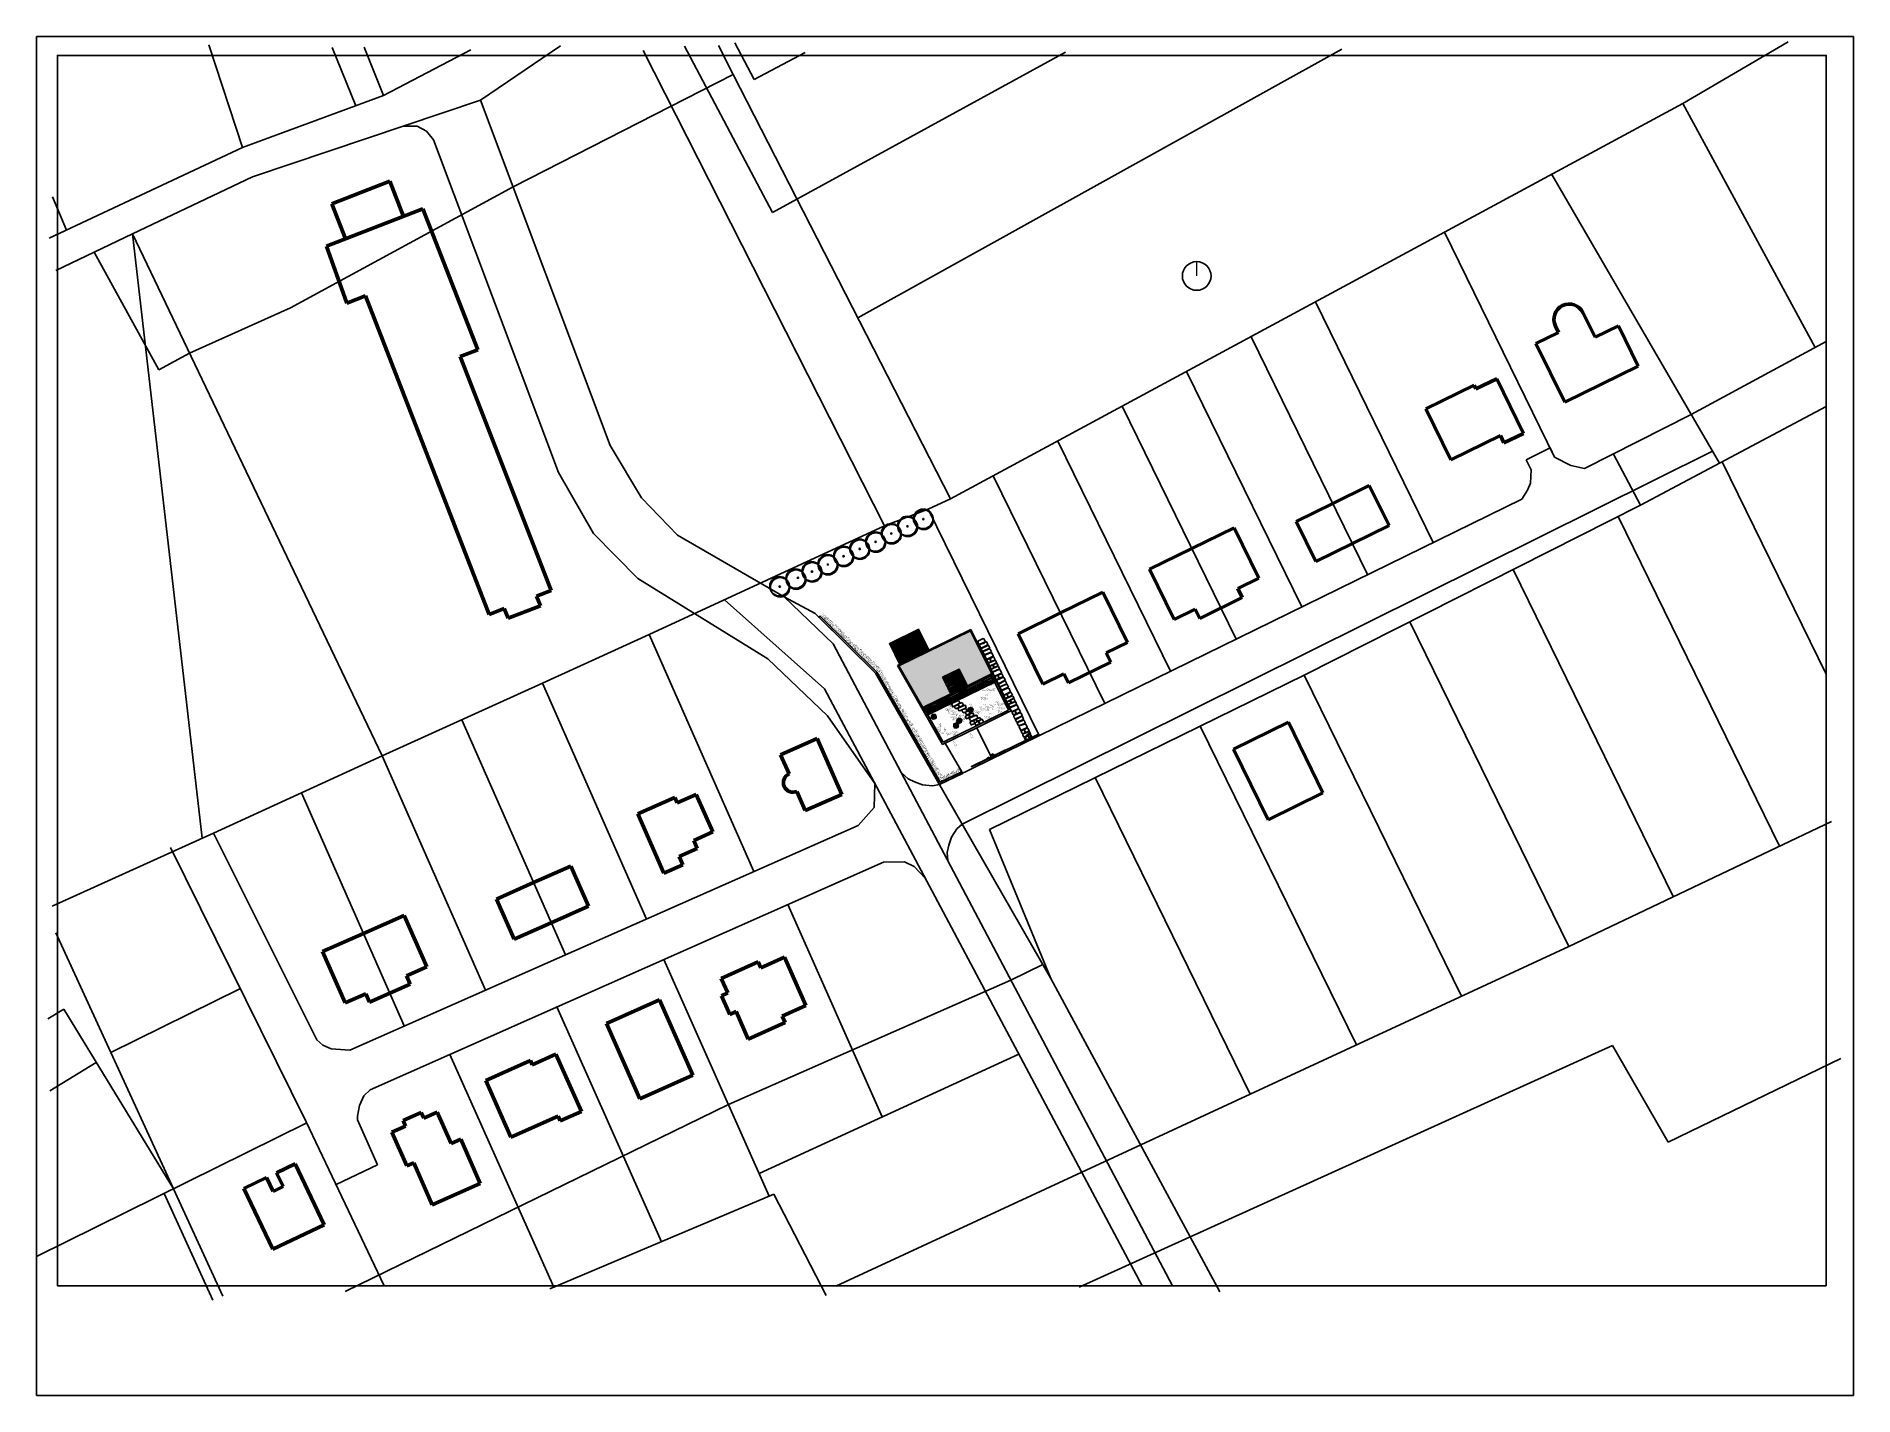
# Model space of a CAD drawing. Header units: millimetres. Extents: x 1754 to 2064, y 960 to 1845.
# Drawn here: x 1753.9 to 2064.3, y 959.7 to 1191.8 of the extents above.
import ezdxf

# ---------------------------------------------------------------- set-up
doc = ezdxf.new("R2010")
doc.units = ezdxf.units.MM
for name, color, linetype in [('A_katastralni mapa', 7, 'Continuous'), ('dveře', 3, 'Continuous'), ('okna', 4, 'Continuous'), ('pohled', 4, 'Continuous'), ('SRAFA', 251, 'Continuous'), ('srafa fasada', 253, 'Continuous'), ('SRAFY', 3, 'Continuous'), ('SRAFY-TERÉN', 252, 'Continuous'), ('T_stafaz', 7, 'Continuous'), ('zariz.predmety', 203, 'Continuous'), ('ZDIVO', 1, 'Continuous')]:
    doc.layers.add(name, color=color, linetype=linetype)
doc.layers.add('FLOATING-WINDOWS', color=2, linetype='Continuous', plot=False)
picture_1 = doc.add_image_def('image1.jpg', size_in_pixel=(880, 658))

# ---------------------------------------------------------------- blocks, each defined once
blk = doc.blocks.new('STROMLIST03PUD')
at = {"linetype": 'Continuous'}
for p, q in [((-893, 40), (-895, 36)), ((-895, 36), (-895, 35)), ((-895, 35), (-895, 33)), ((-895, 33), (-894, 32)), ((-894, 32), (-894, 28)), ((-894, 28), (-893, 27)), ((-888, 43), (-893, 40)), ((-893, 27), (-892, 26)), ((-892, 26), (-873, 12)), ((-891, 201), (-890, 202)), ((-889, 188), (-891, 201)), ((-890, 204), (-869, 221)), ((-890, 202), (-890, 204)), ((-889, 184), (-889, 188)), ((-888, 183), (-889, 184)), ((-888, 180), (-888, 183)), ((-886, 175), (-888, 180)), ((-886, 44), (-888, 43)), ((-884, 171), (-886, 175)), ((-881, 47), (-886, 44)), ((-882, 168), (-884, 171)), ((-879, 165), (-882, 168)), ((-875, 49), (-881, 47)), ((-877, 162), (-879, 165)), ((-874, 159), (-877, 162)), ((-869, 52), (-875, 49)), ((-871, 161), (-874, 159)), ((-873, 12), (-872, 11)), ((-865, 168), (-872, 162)), ((-872, 162), (-871, 161)), ((-872, 11), (-868, 13)), ((-869, 221), (-868, 221)), ((-864, 52), (-869, 52)), ((-868, 221), (-864, 223)), ((-868, 13), (-861, 14)), ((-861, 172), (-865, 168)), ((-864, 223), (-857, 224)), ((-860, 51), (-864, 52)), ((-859, 176), (-861, 172)), ((-861, 14), (-858, 14)), ((-857, 49), (-860, 51)), ((-857, 180), (-859, 176)), ((-858, 14), (-857, 15)), ((-857, 224), (-854, 222)), ((-847, 198), (-857, 180)), ((-856, 47), (-857, 49)), ((-857, 15), (-856, 15)), ((-854, 43), (-856, 47)), ((-856, 15), (-851, 18)), ((-854, 222), (-851, 222)), ((-853, 41), (-854, 43)), ((-852, 280), (-853, 277)), ((-853, 277), (-853, 275)), ((-853, 275), (-853, 274)), ((-853, 274), (-852, 273)), ((-850, 36), (-853, 41)), ((-851, 282), (-852, 280)), ((-852, 273), (-851, 271)), ((-850, 282), (-851, 282)), ((-851, 271), (-851, 270)), ((-851, 270), (-851, 269)), ((-851, 269), (-845, 260)), ((-851, 222), (-848, 217)), ((-851, 18), (-847, 21)), ((-849, 283), (-850, 282)), ((-847, 30), (-850, 36)), ((-843, 286), (-849, 283)), ((-848, 217), (-846, 214)), ((-846, 259), (-847, 258)), ((-847, 258), (-844, 253)), ((-844, 201), (-847, 198)), ((-847, 24), (-847, 30)), ((-847, 23), (-847, 24)), ((-846, 22), (-847, 23)), ((-847, 21), (-846, 22)), ((-845, 260), (-846, 259)), ((-846, 214), (-844, 207)), ((-844, 207), (-845, 201)), ((-845, 201), (-844, 201)), ((-844, 253), (-840, 248)), ((-837, 287), (-843, 286)), ((-840, 248), (-836, 246)), ((-829, 289), (-837, 287)), ((-836, 246), (-831, 244)), ((-831, 244), (-826, 246)), ((-824, 289), (-829, 289)), ((-826, 246), (-818, 250)), ((-825, 369), (-798, 407)), ((-825, 369), (-825, 370)), ((-824, 368), (-825, 369)), ((-816, 369), (-824, 367)), ((-824, 367), (-824, 368)), ((-820, 285), (-824, 289)), ((-820, 284), (-820, 285)), ((-818, 278), (-820, 284)), ((-813, 264), (-818, 278)), ((-818, 250), (-814, 257)), ((-816, 368), (-816, 369)), ((-813, 363), (-816, 368)), ((-814, 257), (-813, 260)), ((-808, 357), (-813, 363)), ((-813, 260), (-813, 264)), ((-805, 352), (-808, 357)), ((-803, 352), (-805, 352)), ((-798, 355), (-803, 352)), ((-798, 407), (-794, 411)), ((-789, 362), (-798, 355)), ((-794, 411), (-793, 412)), ((-793, 412), (-790, 413)), ((-790, 413), (-786, 415)), ((-782, 372), (-789, 362)), ((-786, 415), (-781, 413)), ((-775, 381), (-782, 372)), ((-781, 413), (-778, 410)), ((-778, 410), (-777, 408)), ((-777, 408), (-775, 405)), ((-774, 391), (-776, 383)), ((-776, 383), (-775, 381)), ((-775, 405), (-773, 402)), ((-773, 392), (-774, 391)), ((-773, 402), (-773, 397)), ((-773, 397), (-773, 392)), ((-679, 552), (-694, 548)), ((-694, 548), (-694, 547)), ((-694, 547), (-692, 544)), ((-692, 544), (-691, 541)), ((-691, 541), (-689, 539)), ((-689, 539), (-687, 535)), ((-687, 535), (-685, 532)), ((-685, 532), (-684, 533)), ((-684, 533), (-681, 533)), ((-681, 553), (-680, 554)), ((-681, 533), (-678, 535)), ((-678, 555), (-680, 554)), ((-680, 554), (-679, 552)), ((-677, 557), (-678, 556)), ((-678, 556), (-678, 555)), ((-678, 535), (-676, 536)), ((-675, 561), (-677, 557)), ((-676, 536), (-672, 537)), ((-673, 562), (-675, 561)), ((-672, 562), (-673, 562)), ((-669, 564), (-672, 562)), ((-672, 537), (-665, 537)), ((-666, 566), (-669, 564)), ((-662, 567), (-666, 566)), ((-665, 537), (-658, 535)), ((-660, 568), (-662, 567)), ((-656, 568), (-660, 568)), ((-658, 535), (-654, 532)), ((-651, 566), (-656, 568)), ((-654, 532), (-650, 530)), ((-648, 564), (-651, 566)), ((-650, 530), (-646, 526)), ((-646, 559), (-648, 564)), ((-642, 553), (-646, 559)), ((-646, 526), (-643, 522)), ((-643, 349), (-644, 347)), ((-644, 347), (-644, 346)), ((-644, 346), (-643, 344)), ((-642, 341), (-644, 333)), ((-644, 333), (-643, 332)), ((-643, 522), (-642, 521)), ((-642, 352), (-643, 349)), ((-643, 344), (-642, 341)), ((-643, 332), (-621, 325)), ((-641, 551), (-642, 553)), ((-642, 521), (-641, 519)), ((-637, 355), (-642, 352)), ((-638, 545), (-641, 551)), ((-641, 519), (-640, 519)), ((-640, 518), (-635, 521)), ((-640, 519), (-640, 518)), ((-638, 542), (-638, 545)), ((-635, 538), (-638, 542)), ((-634, 357), (-637, 355)), ((-635, 533), (-635, 538)), ((-633, 524), (-635, 533)), ((-635, 521), (-633, 522)), ((-630, 359), (-634, 357)), ((-633, 522), (-633, 524)), ((-624, 362), (-630, 359)), ((-618, 364), (-624, 362)), ((-621, 324), (-617, 325)), ((-621, 325), (-621, 324)), ((-613, 365), (-618, 364)), ((-617, 325), (-610, 327)), ((-609, 363), (-613, 365)), ((-610, 327), (-606, 326)), ((-606, 361), (-609, 363)), ((-605, 359), (-606, 361)), ((-606, 326), (-605, 327)), ((-603, 356), (-605, 359)), ((-605, 327), (-604, 328)), ((-604, 328), (-600, 330)), ((-601, 353), (-603, 356)), ((-598, 348), (-601, 353)), ((-600, 330), (-596, 334)), ((-596, 342), (-598, 348)), ((-595, 337), (-596, 342)), ((-596, 334), (-595, 334)), ((-595, 335), (-595, 337)), ((-595, 334), (-595, 335)), ((-586, 626), (-587, 625)), ((-587, 625), (-586, 623)), ((-584, 631), (-586, 628)), ((-586, 628), (-586, 626)), ((-586, 623), (-585, 620)), ((-585, 620), (-584, 618)), ((-580, 634), (-584, 631)), ((-584, 618), (-583, 617)), ((-583, 617), (-564, 604)), ((-582, 496), (-582, 497)), ((-581, 495), (-582, 496)), ((-581, 500), (-572, 509)), ((-580, 496), (-581, 495)), ((-577, 635), (-580, 634)), ((-579, 496), (-580, 496)), ((-577, 497), (-579, 496)), ((-573, 638), (-577, 635)), ((-574, 497), (-577, 497)), ((-570, 498), (-574, 497)), ((-567, 641), (-573, 638)), ((-572, 509), (-567, 511)), ((-566, 498), (-570, 498)), ((-561, 643), (-567, 641)), ((-567, 511), (-562, 514)), ((-562, 497), (-566, 498)), ((-564, 603), (-559, 604)), ((-564, 604), (-564, 603)), ((-562, 514), (-560, 516)), ((-558, 496), (-562, 497)), ((-556, 643), (-561, 643)), ((-560, 516), (-557, 515)), ((-560, 475), (-559, 477)), ((-560, 473), (-560, 475)), ((-559, 471), (-560, 473)), ((-559, 604), (-553, 605)), ((-559, 477), (-558, 478)), ((-559, 470), (-559, 471)), ((-557, 469), (-559, 470)), ((-556, 493), (-558, 496)), ((-558, 479), (-557, 482)), ((-558, 478), (-558, 479)), ((-557, 515), (-552, 513)), ((-557, 482), (-556, 484)), ((-556, 468), (-557, 469)), ((-551, 642), (-556, 643)), ((-556, 492), (-556, 493)), ((-555, 491), (-556, 492)), ((-556, 484), (-554, 485)), ((-555, 468), (-556, 468)), ((-554, 489), (-555, 491)), ((-553, 469), (-555, 468)), ((-553, 488), (-554, 489)), ((-554, 485), (-553, 487)), ((-553, 605), (-549, 605)), ((-553, 487), (-553, 488)), ((-552, 469), (-553, 469)), ((-552, 513), (-548, 508)), ((-551, 470), (-552, 469)), ((-549, 640), (-551, 642)), ((-550, 471), (-551, 470)), ((-548, 472), (-550, 471)), ((-548, 638), (-549, 640)), ((-549, 605), (-548, 606)), ((-546, 635), (-548, 638)), ((-548, 606), (-547, 606)), ((-548, 508), (-544, 505)), ((-547, 472), (-548, 472)), ((-547, 606), (-543, 609)), ((-546, 473), (-547, 472)), ((-544, 632), (-546, 635)), ((-545, 473), (-546, 473)), ((-544, 475), (-545, 474)), ((-545, 474), (-545, 473)), ((-541, 627), (-544, 632)), ((-544, 505), (-542, 503)), ((-543, 476), (-544, 475)), ((-543, 609), (-539, 613)), ((-542, 478), (-543, 476)), ((-542, 503), (-540, 500)), ((-540, 480), (-542, 478)), ((-539, 621), (-541, 627)), ((-540, 500), (-537, 492)), ((-537, 483), (-540, 480)), ((-538, 616), (-539, 621)), ((-539, 613), (-538, 613)), ((-538, 614), (-538, 616)), ((-538, 613), (-538, 614)), ((-537, 492), (-536, 488)), ((-535, 485), (-537, 483)), ((-536, 488), (-535, 485)), ((-532, 388), (-534, 382)), ((-534, 382), (-534, 381)), ((-534, 381), (-533, 380)), ((-533, 380), (-532, 379)), ((-531, 389), (-532, 388)), ((-532, 379), (-501, 378)), ((-524, 394), (-531, 389)), ((-520, 396), (-524, 394)), ((-515, 400), (-520, 396)), ((-507, 402), (-515, 400)), ((-501, 403), (-507, 402)), ((-495, 404), (-501, 403)), ((-501, 378), (-498, 380)), ((-498, 689), (-499, 685)), ((-499, 685), (-499, 683)), ((-499, 683), (-497, 675)), ((-496, 690), (-498, 689)), ((-498, 380), (-495, 383)), ((-497, 675), (-496, 673)), ((-496, 673), (-497, 673)), ((-493, 692), (-496, 690)), ((-496, 673), (-472, 661)), ((-493, 402), (-495, 404)), ((-495, 383), (-494, 385)), ((-494, 385), (-492, 392)), ((-491, 694), (-493, 692)), ((-492, 396), (-493, 402)), ((-492, 392), (-492, 396)), ((-481, 699), (-491, 694)), ((-475, 701), (-481, 699)), ((-466, 703), (-475, 701)), ((-472, 661), (-468, 662)), ((-469, 539), (-471, 534)), ((-471, 534), (-470, 530)), ((-470, 530), (-469, 524)), ((-463, 545), (-469, 539)), ((-469, 524), (-466, 519)), ((-468, 662), (-464, 665)), ((-459, 704), (-466, 703)), ((-466, 519), (-464, 516)), ((-464, 665), (-459, 668)), ((-464, 516), (-463, 514)), ((-458, 548), (-463, 545)), ((-463, 514), (-461, 512)), ((-461, 512), (-459, 511)), ((-455, 700), (-459, 704)), ((-459, 668), (-450, 674)), ((-459, 511), (-455, 511)), ((-453, 549), (-458, 548)), ((-451, 692), (-455, 700)), ((-455, 511), (-452, 511)), ((-450, 550), (-453, 549)), ((-452, 511), (-449, 511)), ((-449, 684), (-451, 692)), ((-450, 677), (-449, 684)), ((-450, 674), (-450, 677)), ((-446, 548), (-450, 550)), ((-449, 511), (-447, 512)), ((-447, 512), (-446, 516)), ((-444, 543), (-446, 548)), ((-446, 516), (-439, 524)), ((-440, 537), (-444, 543)), ((-438, 533), (-440, 537)), ((-439, 524), (-438, 524)), ((-437, 526), (-438, 533)), ((-438, 524), (-437, 526)), ((-431, 630), (-432, 629)), ((-432, 629), (-432, 627)), ((-432, 627), (-431, 625)), ((-430, 634), (-431, 630)), ((-431, 625), (-430, 622)), ((-425, 636), (-430, 634)), ((-430, 622), (-424, 611)), ((-425, 742), (-428, 736)), ((-428, 736), (-428, 735)), ((-428, 735), (-427, 734)), ((-427, 734), (-408, 727)), ((-425, 754), (-426, 750)), ((-426, 750), (-426, 748)), ((-426, 750), (-426, 750)), ((-426, 748), (-426, 746)), ((-426, 746), (-426, 745)), ((-426, 745), (-425, 742)), ((-424, 754), (-425, 754)), ((-422, 638), (-425, 636)), ((-419, 757), (-424, 754)), ((-424, 611), (-423, 610)), ((-423, 610), (-409, 606)), ((-418, 641), (-422, 638)), ((-416, 757), (-419, 757)), ((-412, 643), (-418, 641)), ((-413, 756), (-416, 757)), ((-409, 754), (-413, 756)), ((-406, 645), (-412, 643)), ((-411, 369), (-412, 366)), ((-412, 366), (-409, 358)), ((-410, 371), (-411, 369)), ((-408, 376), (-410, 371)), ((-407, 751), (-409, 754)), ((-409, 605), (-405, 606)), ((-409, 606), (-409, 605)), ((-409, 358), (-407, 352)), ((-408, 727), (-407, 728)), ((-402, 379), (-408, 376)), ((-405, 746), (-407, 751)), ((-407, 728), (-406, 728)), ((-407, 352), (-404, 347)), ((-407, 203), (-406, 204)), ((-406, 201), (-407, 203)), ((-406, 728), (-404, 730)), ((-401, 646), (-406, 645)), ((-406, 204), (-405, 206)), ((-403, 193), (-406, 201)), ((-404, 742), (-405, 746)), ((-405, 606), (-398, 608)), ((-405, 206), (-403, 209)), ((-404, 739), (-404, 742)), ((-404, 736), (-404, 739)), ((-403, 735), (-404, 736)), ((-404, 732), (-403, 735)), ((-404, 730), (-404, 732)), ((-404, 347), (-403, 346)), ((-403, 346), (-401, 343)), ((-403, 209), (-397, 212)), ((-401, 190), (-403, 193)), ((-398, 381), (-402, 379)), ((-397, 645), (-401, 646)), ((-401, 343), (-399, 338)), ((-399, 186), (-401, 190)), ((-399, 338), (-396, 338)), ((-392, 182), (-399, 186)), ((-398, 608), (-394, 608)), ((-393, 381), (-398, 381)), ((-394, 642), (-397, 645)), ((-397, 212), (-390, 219)), ((-396, 338), (-376, 348)), ((-393, 641), (-394, 642)), ((-394, 608), (-393, 608)), ((-391, 637), (-393, 641)), ((-393, 608), (-392, 609)), ((-390, 380), (-393, 381)), ((-392, 609), (-388, 611)), ((-383, 182), (-392, 182)), ((-389, 634), (-391, 637)), ((-388, 705), (-390, 703)), ((-390, 703), (-390, 700)), ((-390, 700), (-388, 692)), ((-387, 380), (-390, 380)), ((-390, 219), (-386, 222)), ((-386, 630), (-389, 634)), ((-386, 710), (-388, 705)), ((-388, 692), (-385, 686)), ((-388, 611), (-384, 615)), ((-383, 377), (-387, 380)), ((-381, 714), (-386, 710)), ((-384, 624), (-386, 630)), ((-386, 222), (-381, 226)), ((-385, 686), (-383, 682)), ((-383, 618), (-384, 624)), ((-384, 615), (-383, 616)), ((-383, 682), (-382, 680)), ((-383, 617), (-383, 618)), ((-383, 616), (-383, 617)), ((-381, 373), (-383, 377)), ((-377, 184), (-383, 182)), ((-382, 680), (-380, 677)), ((-377, 715), (-381, 714)), ((-380, 371), (-381, 373)), ((-381, 226), (-378, 229)), ((-380, 677), (-377, 672)), ((-379, 369), (-380, 371)), ((-377, 366), (-379, 369)), ((-378, 229), (-377, 230)), ((-372, 715), (-377, 715)), ((-377, 672), (-374, 672)), ((-375, 360), (-377, 366)), ((-377, 230), (-375, 231)), ((-370, 188), (-377, 184)), ((-376, 348), (-375, 349)), ((-374, 354), (-375, 360)), ((-375, 350), (-374, 354)), ((-375, 349), (-375, 350)), ((-375, 231), (-371, 232)), ((-374, 672), (-355, 682)), ((-374, 672), (-372, 670)), ((-369, 715), (-372, 715)), ((-371, 232), (-367, 233)), ((-363, 192), (-370, 188)), ((-365, 714), (-369, 715)), ((-364, 484), (-368, 479)), ((-368, 479), (-367, 476)), ((-367, 476), (-368, 471)), ((-368, 471), (-367, 467)), ((-367, 467), (-324, 430)), ((-367, 233), (-360, 230)), ((-362, 711), (-365, 714)), ((-356, 489), (-364, 484)), ((-354, 201), (-363, 192)), ((-360, 708), (-362, 711)), ((-358, 705), (-360, 708)), ((-357, 703), (-358, 705)), ((-356, 700), (-357, 703)), ((-354, 694), (-356, 700)), ((-350, 493), (-356, 489)), ((-355, 682), (-354, 683)), ((-355, 229), (-347, 220)), ((-353, 688), (-354, 694)), ((-354, 683), (-353, 684)), ((-346, 213), (-354, 201)), ((-354, 201), (-354, 201)), ((-353, 684), (-353, 688)), ((-343, 496), (-350, 493)), ((-347, 615), (-349, 610)), ((-349, 610), (-348, 607)), ((-348, 607), (-347, 605)), ((-346, 617), (-347, 615)), ((-347, 605), (-347, 604)), ((-347, 604), (-346, 602)), ((-347, 220), (-347, 219)), ((-347, 219), (-346, 217)), ((-343, 618), (-346, 617)), ((-346, 602), (-345, 599)), ((-346, 217), (-346, 216)), ((-346, 216), (-346, 215)), ((-346, 215), (-346, 213)), ((-345, 599), (-344, 596)), ((-344, 596), (-343, 595)), ((-335, 623), (-343, 618)), ((-343, 594), (-297, 608)), ((-343, 595), (-343, 594)), ((-339, 497), (-343, 496)), ((-332, 496), (-339, 497)), ((-327, 628), (-335, 623)), ((-326, 494), (-332, 496)), ((-318, 629), (-327, 628)), ((-319, 489), (-326, 494)), ((-324, 430), (-319, 429)), ((-314, 483), (-319, 489)), ((-319, 429), (-317, 431)), ((-308, 628), (-318, 629)), ((-317, 431), (-314, 433)), ((-311, 477), (-314, 483)), ((-314, 433), (-311, 434)), ((-306, 466), (-311, 477)), ((-311, 434), (-305, 439)), ((-304, 623), (-308, 628)), ((-304, 453), (-306, 466)), ((-305, 439), (-304, 442)), ((-300, 617), (-304, 623)), ((-303, 448), (-304, 453)), ((-304, 442), (-303, 448)), ((-301, 742), (-302, 741)), ((-302, 741), (-301, 738)), ((-297, 743), (-301, 742)), ((-301, 738), (-299, 732)), ((-299, 613), (-300, 617)), ((-299, 732), (-295, 726)), ((-297, 608), (-299, 613)), ((-294, 742), (-297, 743)), ((-295, 726), (-292, 721)), ((-291, 740), (-294, 742)), ((-292, 721), (-290, 717)), ((-288, 738), (-291, 740)), ((-290, 717), (-289, 716)), ((-289, 716), (-288, 715)), ((-285, 736), (-288, 738)), ((-288, 715), (-287, 712)), ((-287, 712), (-287, 710)), ((-287, 710), (-283, 704)), ((-285, 331), (-286, 328)), ((-286, 328), (-283, 320)), ((-280, 734), (-285, 736)), ((-284, 333), (-285, 331)), ((-282, 338), (-284, 333)), ((-283, 704), (-283, 703)), ((-283, 703), (-266, 690)), ((-283, 320), (-281, 314)), ((-276, 341), (-282, 338)), ((-281, 314), (-278, 309)), ((-274, 730), (-280, 734)), ((-278, 309), (-277, 307)), ((-277, 307), (-275, 304)), ((-272, 342), (-276, 341)), ((-275, 304), (-273, 300)), ((-267, 724), (-274, 730)), ((-273, 300), (-270, 299)), ((-267, 343), (-272, 342)), ((-270, 299), (-267, 297)), ((-261, 719), (-267, 724)), ((-264, 342), (-267, 343)), ((-267, 297), (-250, 310)), ((-266, 690), (-264, 688)), ((-264, 688), (-260, 684)), ((-260, 342), (-264, 342)), ((-256, 710), (-261, 719)), ((-260, 684), (-257, 683)), ((-257, 339), (-260, 342)), ((-257, 683), (-253, 681)), ((-255, 335), (-257, 339)), ((-252, 704), (-256, 710)), ((-254, 332), (-255, 335)), ((-252, 330), (-254, 332)), ((-253, 681), (-250, 681)), ((-251, 695), (-252, 704)), ((-251, 328), (-252, 330)), ((-248, 684), (-251, 695)), ((-249, 321), (-251, 328)), ((-250, 681), (-249, 681)), ((-250, 310), (-249, 310)), ((-249, 681), (-248, 684)), ((-248, 316), (-249, 321)), ((-249, 312), (-248, 316)), ((-249, 310), (-249, 312)), ((-232, 576), (-233, 573)), ((-233, 573), (-233, 571)), ((-233, 571), (-233, 570)), ((-233, 570), (-232, 570)), ((-231, 578), (-232, 576)), ((-232, 570), (-231, 568)), ((-231, 568), (-232, 566)), ((-232, 566), (-231, 565)), ((-230, 578), (-231, 578)), ((-231, 565), (-226, 556)), ((-229, 579), (-230, 578)), ((-224, 582), (-229, 579)), ((-226, 555), (-227, 554)), ((-227, 554), (-224, 550)), ((-226, 556), (-226, 555)), ((-217, 584), (-224, 582)), ((-224, 550), (-221, 544)), ((-220, 770), (-221, 769)), ((-221, 769), (-221, 768)), ((-221, 768), (-220, 766)), ((-221, 544), (-216, 542)), ((-219, 774), (-220, 770)), ((-220, 766), (-219, 762)), ((-220, 449), (-220, 450)), ((-219, 449), (-220, 449)), ((-214, 777), (-219, 774)), ((-219, 762), (-213, 751)), ((-219, 453), (-210, 462)), ((-218, 449), (-219, 449)), ((-217, 450), (-218, 449)), ((-210, 586), (-217, 584)), ((-215, 450), (-217, 450)), ((-216, 542), (-211, 540)), ((-212, 451), (-215, 450)), ((-211, 778), (-214, 777)), ((-213, 751), (-212, 751)), ((-212, 751), (-198, 746)), ((-208, 451), (-212, 451)), ((-207, 781), (-211, 778)), ((-211, 540), (-206, 542)), ((-204, 585), (-210, 586)), ((-210, 462), (-205, 464)), ((-205, 810), (-208, 804)), ((-208, 804), (-207, 803)), ((-205, 451), (-208, 451)), ((-207, 803), (-206, 802)), ((-201, 783), (-207, 781)), ((-204, 821), (-206, 818)), ((-206, 818), (-205, 817)), ((-205, 817), (-206, 816)), ((-206, 816), (-205, 813)), ((-206, 802), (-187, 795)), ((-206, 542), (-199, 546)), ((-205, 813), (-205, 812)), ((-205, 812), (-205, 810)), ((-205, 464), (-201, 467)), ((-200, 450), (-205, 451)), ((-203, 822), (-204, 821)), ((-201, 581), (-204, 585)), ((-199, 825), (-203, 822)), ((-195, 786), (-201, 783)), ((-200, 580), (-201, 581)), ((-201, 467), (-198, 469)), ((-198, 574), (-200, 580)), ((-196, 449), (-200, 450)), ((-195, 825), (-199, 825)), ((-199, 546), (-194, 553)), ((-199, 429), (-197, 431)), ((-198, 426), (-199, 429)), ((-198, 745), (-194, 747)), ((-198, 746), (-198, 745)), ((-193, 561), (-198, 574)), ((-198, 469), (-195, 468)), ((-197, 424), (-198, 426)), ((-197, 431), (-196, 431)), ((-197, 424), (-197, 424)), ((-195, 422), (-197, 424)), ((-194, 446), (-196, 449)), ((-196, 433), (-195, 436)), ((-196, 431), (-196, 433)), ((-192, 824), (-195, 825)), ((-190, 786), (-195, 786)), ((-195, 468), (-190, 466)), ((-195, 436), (-194, 438)), ((-194, 421), (-195, 422)), ((-194, 747), (-187, 748)), ((-194, 553), (-193, 556)), ((-194, 445), (-194, 446)), ((-193, 444), (-194, 445)), ((-194, 438), (-192, 439)), ((-193, 421), (-194, 421)), ((-193, 556), (-193, 561)), ((-192, 443), (-193, 444)), ((-191, 422), (-193, 421)), ((-188, 821), (-192, 824)), ((-191, 442), (-192, 443)), ((-192, 439), (-191, 441)), ((-191, 441), (-191, 442)), ((-190, 423), (-191, 422)), ((-186, 785), (-190, 786)), ((-190, 466), (-186, 461)), ((-189, 423), (-190, 423)), ((-188, 424), (-189, 423)), ((-187, 182), (-189, 179)), ((-189, 179), (-189, 177)), ((-189, 177), (-187, 169)), ((-186, 819), (-188, 821)), ((-186, 425), (-188, 424)), ((-187, 795), (-186, 795)), ((-187, 748), (-183, 748)), ((-181, 186), (-187, 182)), ((-187, 169), (-186, 164)), ((-185, 813), (-186, 819)), ((-186, 795), (-185, 796)), ((-183, 783), (-186, 785)), ((-186, 461), (-182, 459)), ((-185, 425), (-186, 425)), ((-186, 164), (-185, 158)), ((-183, 809), (-185, 813)), ((-185, 796), (-184, 798)), ((-184, 426), (-185, 425)), ((-185, 158), (-182, 153)), ((-184, 798), (-183, 799)), ((-183, 427), (-184, 426)), ((-184, 426), (-184, 426)), ((-183, 807), (-183, 809)), ((-183, 803), (-183, 807)), ((-183, 802), (-183, 803)), ((-183, 799), (-183, 802)), ((-182, 781), (-183, 783)), ((-183, 748), (-182, 749)), ((-182, 428), (-183, 427)), ((-180, 777), (-182, 781)), ((-182, 749), (-181, 749)), ((-182, 459), (-180, 456)), ((-181, 429), (-182, 428)), ((-182, 153), (-181, 152)), ((-181, 749), (-177, 752)), ((-180, 431), (-181, 429)), ((-171, 191), (-181, 186)), ((-181, 152), (-177, 143)), ((-178, 775), (-180, 777)), ((-180, 456), (-178, 453)), ((-178, 434), (-180, 431)), ((-175, 770), (-178, 775)), ((-178, 453), (-175, 445)), ((-175, 437), (-178, 434)), ((-177, 752), (-173, 756)), ((-177, 143), (-176, 142)), ((-176, 142), (-139, 149)), ((-173, 764), (-175, 770)), ((-175, 445), (-174, 441)), ((-174, 439), (-175, 437)), ((-174, 441), (-174, 439)), ((-172, 759), (-173, 764)), ((-173, 756), (-172, 756)), ((-172, 757), (-172, 759)), ((-172, 756), (-172, 757)), ((-159, 196), (-171, 191)), ((-153, 196), (-159, 196)), ((-149, 193), (-153, 196)), ((-146, 188), (-149, 193)), ((-139, 178), (-146, 188)), ((-136, 170), (-139, 178)), ((-139, 149), (-135, 154)), ((-135, 163), (-136, 170)), ((-135, 154), (-135, 163)), ((-126, 653), (-127, 652)), ((-127, 652), (-125, 650)), ((-124, 658), (-126, 655)), ((-126, 655), (-126, 653)), ((-125, 650), (-125, 647)), ((-125, 647), (-118, 636)), ((-120, 661), (-124, 658)), ((-118, 806), (-120, 804)), ((-120, 804), (-120, 801)), ((-120, 801), (-118, 792)), ((-117, 662), (-120, 661)), ((-116, 810), (-118, 806)), ((-118, 792), (-116, 786)), ((-118, 636), (-118, 635)), ((-118, 635), (-104, 631)), ((-112, 665), (-117, 662)), ((-111, 814), (-116, 810)), ((-116, 786), (-113, 782)), ((-113, 782), (-112, 780)), ((-112, 780), (-110, 777)), ((-106, 668), (-112, 665)), ((-107, 815), (-111, 814)), ((-110, 777), (-107, 773)), ((-102, 815), (-107, 815)), ((-107, 773), (-104, 772)), ((-100, 670), (-106, 668)), ((-104, 772), (-102, 770)), ((-104, 631), (-103, 630)), ((-103, 630), (-99, 631)), ((-99, 815), (-102, 815)), ((-102, 770), (-85, 782)), ((-96, 428), (-102, 419)), ((-102, 419), (-102, 415)), ((-102, 415), (-101, 411)), ((-101, 411), (-100, 405)), ((-96, 670), (-100, 670)), ((-100, 405), (-97, 399)), ((-95, 814), (-99, 815)), ((-99, 631), (-93, 632)), ((-97, 399), (-95, 395)), ((-91, 669), (-96, 670)), ((-90, 440), (-96, 428)), ((-92, 811), (-95, 814)), ((-95, 395), (-93, 391)), ((-93, 632), (-89, 632)), ((-93, 391), (-91, 389)), ((-90, 808), (-92, 811)), ((-89, 667), (-91, 669)), ((-91, 389), (-90, 388)), ((-91, 389), (-91, 389)), ((-88, 805), (-90, 808)), ((-78, 451), (-90, 440)), ((-90, 388), (-89, 387)), ((-88, 665), (-89, 667)), ((-89, 632), (-88, 633)), ((-87, 803), (-88, 805)), ((-85, 662), (-88, 665)), ((-88, 633), (-87, 633)), ((-86, 800), (-87, 803)), ((-87, 633), (-82, 636)), ((-84, 794), (-86, 800)), ((-85, 782), (-84, 783)), ((-84, 659), (-85, 662)), ((-83, 788), (-84, 794)), ((-84, 783), (-83, 784)), ((-81, 654), (-84, 659)), ((-84, 393), (-49, 442)), ((-83, 784), (-83, 788)), ((-82, 636), (-78, 640)), ((-79, 648), (-81, 654)), ((-78, 643), (-79, 648)), ((-78, 641), (-78, 643)), ((-78, 640), (-78, 641)), ((-78, 640), (-78, 640)), ((-68, 457), (-78, 451)), ((-60, 458), (-68, 457)), ((-55, 456), (-60, 458)), ((-52, 451), (-55, 456)), ((-50, 448), (-52, 451)), ((-49, 442), (-50, 448)), ((-35, 822), (-43, 770)), ((-43, 770), (-42, 762)), ((-42, 762), (-38, 754)), ((-38, 754), (-36, 748)), ((-35, 822), (-36, 821)), ((-36, 748), (-34, 746)), ((-34, 823), (-35, 822)), ((-31, 825), (-34, 823)), ((-34, 746), (-31, 741)), ((-28, 826), (-31, 825)), ((-31, 741), (-30, 738)), ((-30, 738), (-24, 739)), ((-23, 829), (-28, 826)), ((-24, 739), (-17, 741)), ((-18, 829), (-23, 829)), ((-11, 831), (-18, 829)), ((-17, 741), (-6, 746)), ((-11, 560), (-14, 553)), ((-14, 553), (-13, 550)), ((-13, 550), (-13, 546)), ((-13, 546), (-13, 545)), ((-13, 545), (-11, 540)), ((-2, 831), (-11, 831)), ((-9, 562), (-11, 560)), ((-11, 540), (-11, 538)), ((-11, 538), (-10, 536)), ((-9, 298), (-11, 293)), ((-11, 293), (-10, 291)), ((-10, 536), (-8, 532)), ((-10, 291), (-9, 286)), ((-5, 566), (-9, 562)), ((-8, 300), (-9, 298)), ((-9, 286), (-9, 282)), ((-9, 282), (-7, 277)), ((-8, 532), (-6, 529)), ((3, 306), (-8, 300)), ((-7, 277), (-6, 274)), ((-6, 746), (-2, 745)), ((-6, 529), (-5, 528)), ((-6, 274), (-6, 271)), ((-6, 271), (-5, 270)), ((5, 572), (-5, 566)), ((-5, 528), (30, 526)), ((-5, 270), (31, 274)), ((5, 830), (-2, 831)), ((-2, 745), (-1, 746)), ((1, 403), (-2, 397)), ((-2, 397), (-2, 396)), ((-2, 396), (-1, 395)), ((-1, 746), (2, 748)), ((1, 415), (-1, 411)), ((-1, 411), (0, 410)), ((-1, 395), (18, 388)), ((0, 410), (0, 409)), ((0, 409), (0, 406)), ((0, 406), (0, 405)), ((0, 405), (1, 403)), ((2, 415), (1, 415)), ((2, 748), (7, 750)), ((7, 418), (2, 415)), ((9, 308), (3, 306)), ((10, 825), (5, 830)), ((17, 576), (5, 572)), ((7, 750), (8, 754)), ((10, 418), (7, 418)), ((8, 754), (11, 760)), ((18, 310), (9, 308)), ((13, 820), (10, 825)), ((13, 417), (10, 418)), ((11, 766), (12, 770)), ((11, 760), (11, 766)), ((12, 770), (13, 774)), ((15, 811), (13, 820)), ((13, 774), (14, 781)), ((17, 414), (13, 417)), ((14, 781), (16, 790)), ((15, 804), (15, 811)), ((17, 797), (15, 804)), ((16, 796), (17, 797)), ((16, 790), (16, 796)), ((26, 576), (17, 576)), ((19, 412), (17, 414)), ((18, 388), (19, 388)), ((27, 312), (18, 310)), ((21, 407), (19, 412)), ((19, 388), (20, 389)), ((20, 389), (21, 391)), ((22, 402), (21, 407)), ((21, 391), (22, 392)), ((22, 400), (22, 402)), ((22, 396), (22, 400)), ((23, 395), (22, 396)), ((22, 392), (23, 395)), ((31, 571), (26, 576)), ((32, 308), (27, 312)), ((30, 526), (34, 530)), ((35, 564), (31, 571)), ((31, 274), (34, 275)), ((36, 301), (32, 308)), ((34, 530), (35, 533)), ((34, 275), (38, 279)), ((37, 557), (35, 564)), ((35, 533), (36, 536)), ((36, 536), (38, 542)), ((37, 296), (36, 301)), ((38, 542), (37, 557)), ((39, 287), (37, 296)), ((38, 281), (39, 287)), ((38, 279), (38, 281)), ((60, 628), (59, 627)), ((59, 627), (61, 624)), ((66, 645), (60, 628)), ((61, 624), (62, 623)), ((62, 623), (64, 619)), ((64, 619), (68, 615)), ((72, 654), (66, 645)), ((68, 615), (70, 615)), ((70, 615), (72, 613)), ((82, 669), (72, 654)), ((72, 613), (111, 633)), ((78, 807), (74, 801)), ((74, 801), (74, 799)), ((74, 799), (75, 797)), ((75, 797), (78, 793)), ((83, 813), (78, 807)), ((78, 793), (79, 790)), ((79, 790), (81, 788)), ((81, 788), (83, 785)), ((92, 675), (82, 669)), ((89, 817), (83, 813)), ((83, 785), (85, 783)), ((85, 783), (88, 781)), ((88, 781), (90, 779)), ((95, 820), (89, 817)), ((90, 779), (91, 777)), ((91, 470), (90, 468)), ((90, 468), (92, 466)), ((91, 777), (92, 778)), ((93, 475), (91, 471)), ((91, 471), (91, 470)), ((92, 778), (92, 777)), ((92, 777), (93, 776)), ((103, 679), (92, 675)), ((92, 466), (92, 463)), ((92, 463), (99, 452)), ((93, 776), (122, 779)), ((97, 477), (93, 475)), ((101, 817), (95, 820)), ((100, 479), (97, 477)), ((99, 452), (99, 451)), ((99, 451), (113, 447)), ((105, 482), (100, 479)), ((108, 816), (101, 817)), ((109, 678), (103, 679)), ((111, 484), (105, 482)), ((116, 815), (108, 816)), ((114, 670), (109, 678)), ((111, 633), (115, 638)), ((117, 486), (111, 484)), ((113, 447), (114, 446)), ((117, 661), (114, 670)), ((114, 446), (118, 447)), ((115, 638), (119, 649)), ((120, 811), (116, 815)), ((119, 656), (117, 661)), ((121, 487), (117, 486)), ((118, 447), (124, 449)), ((119, 649), (119, 656)), ((126, 804), (120, 811)), ((126, 486), (121, 487)), ((122, 779), (129, 786)), ((124, 449), (128, 449)), ((130, 797), (126, 804)), ((128, 484), (126, 486)), ((129, 482), (128, 484)), ((128, 449), (129, 449)), ((129, 786), (132, 793)), ((132, 478), (129, 482)), ((129, 449), (130, 450)), ((131, 795), (130, 797)), ((130, 450), (135, 453)), ((132, 793), (131, 795)), ((133, 475), (132, 478)), ((136, 471), (133, 475)), ((135, 453), (139, 456)), ((138, 465), (136, 471)), ((139, 459), (138, 465)), ((139, 458), (139, 459)), ((139, 457), (139, 458)), ((139, 456), (139, 457)), ((160, 189), (159, 188)), ((159, 188), (160, 183)), ((176, 213), (160, 189)), ((160, 183), (162, 175)), ((162, 175), (162, 170)), ((162, 170), (163, 169)), ((163, 169), (163, 168)), ((163, 168), (167, 162)), ((167, 162), (171, 157)), ((178, 274), (169, 250)), ((169, 250), (170, 248)), ((170, 248), (171, 247)), ((171, 247), (173, 246)), ((171, 157), (172, 156)), ((172, 156), (173, 157)), ((173, 246), (175, 245)), ((173, 157), (175, 156)), ((175, 245), (179, 244)), ((175, 156), (182, 157)), ((177, 651), (176, 650)), ((176, 650), (177, 645)), ((178, 213), (176, 213)), ((179, 782), (177, 778)), ((177, 778), (177, 772)), ((177, 772), (179, 763)), ((194, 675), (177, 651)), ((177, 645), (179, 636)), ((180, 275), (178, 274)), ((180, 215), (178, 213)), ((181, 784), (179, 782)), ((179, 763), (181, 756)), ((179, 636), (179, 632)), ((179, 632), (180, 631)), ((179, 244), (180, 245)), ((180, 631), (181, 629)), ((181, 275), (180, 275)), ((180, 245), (185, 245)), ((184, 216), (180, 215)), ((185, 787), (181, 784)), ((181, 756), (182, 752)), ((181, 629), (184, 624)), ((189, 272), (181, 275)), ((182, 752), (184, 748)), ((182, 157), (189, 160)), ((184, 748), (190, 739)), ((184, 624), (188, 619)), ((186, 217), (184, 216)), ((189, 789), (185, 787)), ((185, 245), (188, 245)), ((188, 217), (186, 217)), ((188, 619), (189, 618)), ((188, 245), (193, 247)), ((190, 216), (188, 217)), ((196, 791), (189, 789)), ((189, 618), (190, 618)), ((191, 272), (189, 272)), ((189, 160), (195, 164)), ((190, 739), (197, 733)), ((190, 618), (192, 618)), ((194, 214), (190, 216)), ((193, 273), (191, 272)), ((192, 618), (199, 619)), ((196, 273), (193, 273)), ((193, 247), (199, 249)), ((195, 675), (194, 675)), ((198, 208), (194, 214)), ((197, 677), (195, 675)), ((195, 164), (199, 166)), ((206, 791), (196, 791)), ((197, 273), (196, 273)), ((197, 733), (205, 727)), ((201, 678), (197, 677)), ((199, 273), (197, 273)), ((200, 205), (198, 208)), ((199, 619), (207, 622)), ((203, 271), (199, 273)), ((199, 249), (203, 251)), ((199, 166), (203, 168)), ((203, 199), (200, 205)), ((203, 679), (201, 678)), ((205, 678), (203, 679)), ((204, 270), (203, 271)), ((203, 251), (206, 256)), ((206, 192), (203, 199)), ((203, 168), (205, 170)), ((207, 264), (204, 270)), ((205, 727), (206, 728)), ((207, 678), (205, 678)), ((205, 170), (208, 173)), ((214, 791), (206, 791)), ((206, 728), (208, 727)), ((206, 256), (207, 260)), ((209, 184), (206, 192)), ((211, 676), (207, 678)), ((207, 622), (212, 625)), ((207, 260), (207, 264)), ((208, 727), (209, 728)), ((208, 173), (209, 178)), ((209, 728), (224, 731)), ((209, 178), (209, 184)), ((215, 670), (211, 676)), ((212, 625), (216, 627)), ((224, 788), (214, 791)), ((217, 667), (215, 670)), ((216, 627), (220, 630)), ((220, 661), (217, 667)), ((220, 440), (218, 438)), ((218, 438), (219, 418)), ((219, 418), (223, 412)), ((223, 654), (220, 661)), ((220, 630), (223, 631)), ((227, 452), (220, 440)), ((226, 646), (223, 654)), ((223, 631), (225, 635)), ((223, 412), (223, 411)), ((223, 411), (226, 411)), ((229, 786), (224, 788)), ((224, 731), (230, 732)), ((225, 635), (227, 640)), ((227, 640), (226, 646)), ((226, 411), (235, 413)), ((230, 454), (227, 452)), ((234, 782), (229, 786)), ((230, 732), (236, 736)), ((235, 456), (230, 454)), ((244, 775), (234, 782)), ((237, 456), (235, 456)), ((235, 413), (245, 416)), ((236, 736), (240, 738)), ((239, 457), (237, 456)), ((241, 459), (239, 457)), ((240, 738), (243, 740)), ((244, 461), (241, 459)), ((243, 740), (245, 741)), ((249, 767), (244, 775)), ((247, 461), (244, 461)), ((245, 741), (249, 750)), ((245, 416), (259, 421)), ((251, 463), (247, 461)), ((250, 762), (249, 767)), ((249, 750), (252, 755)), ((252, 759), (250, 762)), ((256, 465), (251, 463)), ((252, 755), (252, 759)), ((260, 466), (256, 465)), ((259, 421), (268, 427)), ((264, 467), (260, 466)), ((269, 464), (264, 467)), ((268, 427), (274, 432)), ((271, 461), (269, 464)), ((274, 455), (271, 461)), ((276, 447), (274, 455)), ((274, 432), (277, 438)), ((277, 438), (276, 447)), ((392, 128), (401, 122)), ((402, 163), (396, 160)), ((398, 680), (401, 682)), ((401, 682), (409, 687)), ((401, 122), (404, 121)), ((403, 162), (402, 163)), ((405, 161), (403, 162)), ((404, 121), (410, 121)), ((416, 168), (405, 161)), ((409, 687), (414, 690)), ((410, 121), (427, 127)), ((414, 690), (417, 693)), ((417, 169), (416, 168)), ((419, 168), (417, 169)), ((421, 170), (419, 168)), ((422, 171), (421, 170)), ((423, 171), (422, 171)), ((425, 171), (423, 171)), ((429, 170), (425, 171)), ((427, 127), (434, 130)), ((431, 168), (429, 170)), ((432, 167), (431, 168)), ((433, 166), (432, 167)), ((437, 159), (433, 166)), ((434, 130), (436, 130)), ((436, 130), (441, 135)), ((439, 151), (437, 159)), ((441, 142), (439, 151)), ((441, 135), (441, 142)), ((453, 308), (452, 308)), ((452, 308), (469, 251)), ((454, 309), (453, 308)), ((457, 311), (454, 309)), ((461, 312), (457, 311)), ((464, 313), (461, 312)), ((464, 585), (462, 584)), ((462, 584), (464, 579)), ((480, 609), (464, 585)), ((464, 579), (466, 570)), ((466, 313), (464, 313)), ((466, 570), (466, 566)), ((466, 566), (466, 565)), ((466, 565), (467, 563)), ((467, 391), (466, 390)), ((466, 390), (467, 385)), ((468, 314), (466, 313)), ((467, 563), (470, 558)), ((472, 408), (467, 391)), ((467, 385), (469, 377)), ((472, 315), (468, 314)), ((469, 377), (469, 372)), ((469, 372), (469, 371)), ((469, 371), (470, 370)), ((469, 251), (475, 253)), ((470, 558), (475, 553)), ((470, 370), (474, 364)), ((473, 409), (472, 408)), ((477, 314), (472, 315)), ((487, 417), (473, 409)), ((474, 364), (478, 359)), ((475, 553), (476, 552)), ((475, 253), (480, 255)), ((476, 552), (477, 552)), ((477, 552), (479, 552)), ((480, 312), (477, 314)), ((478, 359), (479, 358)), ((479, 552), (486, 553)), ((479, 358), (480, 359)), ((481, 609), (480, 609)), ((480, 359), (482, 358)), ((482, 309), (480, 312)), ((480, 255), (488, 260)), ((484, 611), (481, 609)), ((482, 358), (489, 359)), ((488, 298), (482, 309)), ((488, 612), (484, 611)), ((486, 553), (493, 556)), ((491, 418), (487, 417)), ((490, 613), (488, 612)), ((494, 288), (488, 298)), ((488, 260), (494, 265)), ((489, 359), (496, 362)), ((492, 612), (490, 613)), ((493, 419), (491, 418)), ((494, 612), (492, 612)), ((493, 556), (499, 559)), ((495, 419), (493, 419)), ((498, 610), (494, 612)), ((495, 276), (494, 288)), ((494, 265), (495, 276)), ((497, 418), (495, 419)), ((496, 362), (502, 366)), ((501, 416), (497, 418)), ((501, 604), (498, 610)), ((499, 559), (502, 561)), ((503, 601), (501, 604)), ((505, 411), (501, 416)), ((502, 561), (507, 564)), ((502, 366), (505, 368)), ((507, 595), (503, 601)), ((507, 407), (505, 411)), ((505, 368), (510, 371)), ((510, 588), (507, 595)), ((507, 564), (509, 565)), ((510, 402), (507, 407)), ((509, 565), (512, 569)), ((513, 580), (510, 588)), ((513, 394), (510, 402)), ((510, 371), (512, 372)), ((512, 569), (513, 574)), ((512, 372), (515, 375)), ((513, 574), (513, 580)), ((516, 386), (513, 394)), ((515, 375), (516, 381)), ((516, 381), (516, 386)), ((551, 499), (536, 470)), ((536, 470), (537, 464)), ((537, 464), (541, 459)), ((541, 459), (544, 453)), ((544, 453), (552, 442)), ((551, 499), (550, 500)), ((553, 500), (551, 499)), ((552, 442), (556, 441)), ((563, 504), (553, 500)), ((556, 441), (564, 440)), ((563, 200), (560, 196)), ((560, 196), (560, 191)), ((560, 191), (561, 190)), ((561, 190), (565, 189)), ((565, 503), (563, 504)), ((565, 205), (563, 200)), ((564, 440), (574, 443)), ((571, 502), (565, 503)), ((570, 209), (565, 205)), ((565, 189), (578, 193)), ((571, 212), (570, 209)), ((572, 499), (571, 502)), ((588, 233), (571, 212)), ((574, 496), (572, 499)), ((576, 493), (574, 496)), ((574, 443), (585, 448)), ((583, 481), (576, 493)), ((578, 193), (589, 195)), ((585, 473), (583, 481)), ((588, 462), (585, 473)), ((585, 448), (589, 454)), ((589, 454), (588, 462)), ((589, 234), (588, 233)), ((597, 238), (589, 234)), ((589, 195), (597, 200)), ((599, 238), (597, 238)), ((597, 200), (607, 206)), ((602, 240), (599, 238)), ((604, 241), (602, 240)), ((606, 242), (604, 241)), ((610, 245), (606, 242)), ((607, 206), (614, 213)), ((616, 248), (610, 245)), ((614, 213), (621, 222)), ((622, 0), (614, -2)), ((624, 253), (616, 248)), ((627, 413), (618, 389)), ((618, 389), (619, 388)), ((619, 388), (620, 386)), ((620, 386), (622, 385)), ((621, 222), (627, 230)), ((622, 385), (624, 384)), ((631, 2), (622, 0)), ((624, 384), (628, 384)), ((632, 256), (624, 253)), ((628, 414), (627, 413)), ((627, 230), (630, 236)), ((629, 415), (628, 414)), ((628, 384), (629, 384)), ((637, 411), (629, 415)), ((629, 384), (633, 384)), ((630, 236), (632, 239)), ((637, -3), (631, 2)), ((636, 257), (632, 256)), ((632, 239), (634, 244)), ((633, 384), (636, 384)), ((634, 244), (637, 247)), ((636, 384), (642, 386)), ((636, 256), (636, 257)), ((638, 250), (636, 256)), ((640, 411), (637, 411)), ((637, 247), (638, 250)), ((641, 412), (640, 411)), ((644, 412), (641, 412)), ((641, 127), (643, 121)), ((642, 127), (641, 127)), ((642, 386), (648, 388)), ((647, 144), (642, 127)), ((643, 121), (644, 113)), ((646, 412), (644, 412)), ((647, 413), (646, 412)), ((652, 411), (647, 413)), ((649, 145), (647, 144)), ((648, 388), (651, 390)), ((662, 153), (649, 145)), ((651, 390), (655, 395)), ((652, 409), (652, 411)), ((656, 404), (652, 409)), ((655, 395), (656, 399)), ((656, 399), (656, 404)), ((666, 154), (662, 153)), ((669, 156), (666, 154)), ((670, 155), (669, 156)), ((672, 155), (670, 155)), ((677, 153), (672, 155)), ((680, 147), (677, 153)), ((682, 144), (680, 147)), ((685, 138), (682, 144)), ((688, 130), (685, 138)), ((691, 123), (688, 130)), ((692, 117), (691, 123)), ((712, 137), (703, 113)), ((713, 138), (712, 137)), ((714, 139), (713, 138)), ((722, 135), (714, 139)), ((725, 136), (722, 135)), ((726, 136), (725, 136)), ((729, 137), (726, 136)), ((731, 136), (729, 137)), ((732, 137), (731, 136)), ((736, 135), (732, 137)), ((737, 134), (736, 135)), ((736, 114), (739, 119)), ((740, 128), (737, 134)), ((739, 119), (740, 123)), ((740, 123), (740, 128)), ((750, 239), (748, 234)), ((748, 234), (748, 231)), ((748, 231), (750, 226)), ((761, 247), (750, 240)), ((750, 240), (750, 239)), ((750, 226), (750, 222)), ((750, 222), (752, 217)), ((752, 217), (752, 214)), ((752, 214), (753, 212)), ((753, 211), (790, 214)), ((753, 212), (753, 211)), ((768, 248), (761, 247)), ((776, 251), (768, 248)), ((785, 252), (776, 251)), ((790, 248), (785, 252)), ((794, 242), (790, 248)), ((790, 214), (792, 216)), ((792, 216), (796, 219)), ((796, 236), (794, 242)), ((798, 228), (796, 236)), ((796, 222), (798, 228)), ((796, 219), (796, 222)), ((-889, -188), (-892, -193)), ((-892, -193), (-891, -196)), ((-891, -196), (-889, -201)), ((-889, -201), (-890, -205)), ((-890, -205), (-888, -210)), ((-878, -180), (-889, -187)), ((-889, -187), (-889, -188)), ((-888, -210), (-887, -213)), ((-887, -213), (-887, -215)), ((-887, -215), (-886, -216)), ((-886, -216), (-850, -213)), ((-882, -93), (-885, -99)), ((-885, -99), (-885, -100)), ((-885, -100), (-884, -101)), ((-884, -101), (-864, -108)), ((-882, -81), (-883, -85)), ((-883, -85), (-883, -86)), ((-883, -86), (-883, -87)), ((-883, -87), (-883, -90)), ((-883, -90), (-883, -91)), ((-883, -91), (-882, -93)), ((-881, -81), (-882, -81)), ((-876, -78), (-881, -81)), ((-872, -179), (-878, -180)), ((-873, -78), (-876, -78)), ((-870, -79), (-873, -78)), ((-863, -176), (-872, -179)), ((-866, -82), (-870, -79)), ((-864, -84), (-866, -82)), ((-862, -89), (-864, -84)), ((-864, -108), (-863, -107)), ((-864, -108), (-864, -108)), ((-863, -107), (-861, -105)), ((-854, -175), (-863, -176)), ((-861, -94), (-862, -89)), ((-861, -96), (-861, -94)), ((-861, -100), (-861, -96)), ((-860, -101), (-861, -100)), ((-861, -104), (-860, -101)), ((-861, -105), (-861, -104)), ((-849, -179), (-854, -175)), ((-850, -213), (-847, -211)), ((-845, -185), (-849, -179)), ((-847, -211), (-843, -208)), ((-843, -191), (-845, -185)), ((-842, -199), (-843, -191)), ((-843, -205), (-842, -199)), ((-843, -208), (-843, -205)), ((-779, -206), (-781, -209)), ((-781, -209), (-781, -210)), ((-781, -210), (-781, -212)), ((-781, -212), (-780, -214)), ((-780, -214), (-780, -217)), ((-780, -217), (-773, -228)), ((-775, -203), (-779, -206)), ((-772, -201), (-775, -203)), ((-773, -228), (-772, -229)), ((-767, -198), (-772, -201)), ((-772, -229), (-759, -233)), ((-761, -196), (-767, -198)), ((-755, -194), (-761, -196)), ((-759, -233), (-758, -234)), ((-758, -234), (-754, -233)), ((-750, -193), (-755, -194)), ((-754, -233), (-747, -231)), ((-746, -194), (-750, -193)), ((-747, -231), (-744, -232)), ((-743, -197), (-746, -194)), ((-744, -232), (-743, -231)), ((-742, -198), (-743, -197)), ((-743, -231), (-742, -230)), ((-740, -202), (-742, -198)), ((-742, -230), (-737, -228)), ((-739, -205), (-740, -202)), ((-736, -209), (-739, -205)), ((-737, -228), (-733, -224)), ((-733, -215), (-736, -209)), ((-733, -221), (-733, -215)), ((-733, -222), (-733, -221)), ((-732, -223), (-733, -222)), ((-733, -224), (-732, -223)), ((-690, -422), (-689, -420)), ((-690, -425), (-690, -422)), ((-689, -429), (-690, -425)), ((-689, -420), (-686, -417)), ((-685, -437), (-689, -429)), ((-687, -136), (-688, -137)), ((-688, -137), (-686, -139)), ((-685, -131), (-687, -134)), ((-687, -134), (-687, -136)), ((-686, -139), (-686, -142)), ((-686, -142), (-679, -153)), ((-686, -417), (-684, -415)), ((-681, -128), (-685, -131)), ((-684, -440), (-685, -437)), ((-684, -415), (-682, -413)), ((-682, -442), (-684, -440)), ((-682, -412), (-681, -411)), ((-682, -413), (-682, -412)), ((-678, -445), (-682, -442)), ((-678, -126), (-681, -128)), ((-681, -411), (-680, -410)), ((-680, -410), (-679, -410)), ((-679, -153), (-679, -154)), ((-679, -154), (-665, -158)), ((-679, -410), (-678, -409)), ((-673, -123), (-678, -126)), ((-678, -409), (-676, -408)), ((-678, -409), (-678, -409)), ((-674, -450), (-678, -445)), ((-676, -408), (-675, -407)), ((-675, -407), (-674, -406)), ((-674, -406), (-673, -406)), ((-669, -452), (-674, -450)), ((-667, -121), (-673, -123)), ((-673, -406), (-671, -405)), ((-672, -422), (-673, -424)), ((-673, -424), (-672, -425)), ((-670, -421), (-672, -422)), ((-672, -425), (-672, -426)), ((-672, -426), (-671, -428)), ((-671, -405), (-670, -405)), ((-671, -428), (-670, -429)), ((-670, -405), (-669, -406)), ((-669, -419), (-670, -421)), ((-670, -429), (-670, -430)), ((-670, -430), (-668, -433)), ((-669, -406), (-667, -407)), ((-668, -416), (-669, -419)), ((-666, -453), (-669, -452)), ((-667, -414), (-668, -415)), ((-668, -415), (-668, -416)), ((-668, -433), (-664, -434)), ((-661, -119), (-667, -121)), ((-667, -407), (-667, -408)), ((-667, -408), (-665, -410)), ((-665, -412), (-667, -414)), ((-663, -451), (-666, -453)), ((-665, -158), (-664, -159)), ((-665, -410), (-665, -412)), ((-664, -159), (-660, -158)), ((-664, -434), (-659, -435)), ((-659, -448), (-663, -451)), ((-657, -118), (-661, -119)), ((-660, -158), (-654, -156)), ((-659, -435), (-655, -435)), ((-654, -445), (-659, -448)), ((-652, -119), (-657, -118)), ((-655, -435), (-652, -434)), ((-654, -156), (-650, -156)), ((-644, -437), (-654, -445)), ((-650, -122), (-652, -119)), ((-652, -434), (-649, -434)), ((-649, -123), (-650, -122)), ((-650, -156), (-649, -156)), ((-646, -127), (-649, -123)), ((-649, -156), (-648, -155)), ((-649, -434), (-647, -433)), ((-648, -155), (-643, -153)), ((-647, -433), (-646, -433)), ((-645, -130), (-646, -127)), ((-646, -433), (-645, -432)), ((-642, -134), (-645, -130)), ((-645, -432), (-644, -433)), ((-644, -433), (-644, -434)), ((-643, -153), (-639, -149)), ((-640, -140), (-642, -134)), ((-639, -146), (-640, -140)), ((-639, -148), (-639, -146)), ((-638, -148), (-639, -148)), ((-639, -149), (-638, -148)), ((-555, -647), (-557, -650)), ((-557, -650), (-557, -652)), ((-557, -652), (-557, -653)), ((-557, -653), (-556, -655)), ((-556, -655), (-556, -658)), ((-556, -658), (-554, -660)), ((-550, -644), (-555, -647)), ((-554, -660), (-554, -661)), ((-554, -661), (-535, -674)), ((-549, -300), (-551, -305)), ((-551, -305), (-551, -308)), ((-551, -308), (-549, -313)), ((-549, -313), (-550, -317)), ((-550, -317), (-548, -322)), ((-548, -642), (-550, -644)), ((-538, -292), (-549, -299)), ((-549, -299), (-549, -300)), ((-548, -322), (-547, -325)), ((-543, -640), (-548, -642)), ((-547, -325), (-547, -327)), ((-547, -327), (-546, -328)), ((-546, -328), (-510, -325)), ((-537, -637), (-543, -640)), ((-531, -291), (-538, -292)), ((-531, -635), (-537, -637)), ((-535, -674), (-534, -675)), ((-534, -675), (-530, -674)), ((-523, -288), (-531, -291)), ((-526, -634), (-531, -635)), ((-530, -674), (-523, -672)), ((-522, -636), (-526, -634)), ((-514, -287), (-523, -288)), ((-523, -672), (-520, -673)), ((-519, -638), (-522, -636)), ((-520, -673), (-519, -672)), ((-518, -640), (-519, -638)), ((-519, -672), (-518, -672)), ((-516, -643), (-518, -640)), ((-518, -672), (-513, -669)), ((-514, -646), (-516, -643)), ((-509, -291), (-514, -287)), ((-512, -650), (-514, -646)), ((-513, -669), (-509, -665)), ((-509, -656), (-512, -650)), ((-510, -325), (-507, -323)), ((-505, -297), (-509, -291)), ((-508, -662), (-509, -656)), ((-509, -664), (-508, -662)), ((-508, -664), (-509, -664)), ((-509, -665), (-508, -664)), ((-507, -323), (-503, -320)), ((-503, -302), (-505, -297)), ((-502, -311), (-503, -302)), ((-503, -317), (-502, -311)), ((-503, -320), (-503, -317)), ((-491, -715), (-494, -721)), ((-494, -721), (-493, -722)), ((-493, -722), (-493, -723)), ((-493, -723), (-473, -730)), ((-491, -703), (-492, -707)), ((-492, -707), (-492, -708)), ((-492, -708), (-492, -709)), ((-492, -709), (-492, -712)), ((-492, -712), (-491, -713)), ((-490, -703), (-491, -703)), ((-491, -713), (-491, -715)), ((-485, -700), (-490, -703)), ((-481, -700), (-485, -700)), ((-478, -701), (-481, -700)), ((-474, -704), (-478, -701)), ((-473, -706), (-474, -704)), ((-471, -711), (-473, -706)), ((-473, -730), (-472, -730)), ((-472, -730), (-471, -729)), ((-470, -716), (-471, -711)), ((-471, -729), (-470, -727)), ((-469, -718), (-470, -716)), ((-470, -722), (-469, -718)), ((-469, -723), (-470, -722)), ((-470, -726), (-469, -723)), ((-470, -727), (-470, -726)), ((-266, -805), (-267, -806)), ((-267, -806), (-267, -808)), ((-267, -808), (-266, -809)), ((-265, -801), (-266, -805)), ((-266, -809), (-265, -813)), ((-260, -798), (-265, -801)), ((-265, -813), (-264, -814)), ((-264, -814), (-264, -815)), ((-264, -815), (-245, -829)), ((-258, -797), (-260, -798)), ((-253, -794), (-258, -797)), ((-247, -792), (-253, -794)), ((-241, -789), (-247, -792)), ((-245, -829), (-244, -830)), ((-244, -830), (-240, -828)), ((-236, -789), (-241, -789)), ((-240, -828), (-233, -827)), ((-232, -790), (-236, -789)), ((-233, -827), (-229, -827)), ((-229, -792), (-232, -790)), ((-228, -794), (-229, -792)), ((-229, -826), (-228, -826)), ((-229, -827), (-229, -826)), ((-226, -798), (-228, -794)), ((-228, -826), (-223, -823)), ((-224, -800), (-226, -798)), ((-222, -805), (-224, -800)), ((-223, -823), (-219, -820)), ((-219, -811), (-222, -805)), ((-218, -817), (-219, -811)), ((-219, -818), (-218, -817)), ((-218, -819), (-219, -818)), ((-219, -820), (-218, -819)), ((-96, -755), (-97, -759)), ((-97, -759), (-97, -762)), ((-97, -762), (-96, -766)), ((-93, -754), (-96, -755)), ((-96, -766), (-95, -770)), ((-95, -770), (-93, -772)), ((-88, -751), (-93, -754)), ((-93, -772), (-93, -775)), ((-93, -775), (-91, -778)), ((-91, -778), (-90, -779)), ((-90, -779), (-89, -781)), ((-89, -781), (-89, -783)), ((-89, -783), (-87, -786)), ((-82, -750), (-88, -751)), ((-87, -786), (-85, -789)), ((-85, -789), (-76, -794)), ((-75, -749), (-82, -750)), ((-76, -794), (-75, -796)), ((-70, -751), (-75, -749)), ((-75, -796), (-58, -795)), ((-66, -756), (-70, -751)), ((-61, -763), (-66, -756)), ((-57, -774), (-61, -763)), ((-58, -795), (-54, -792)), ((-54, -783), (-57, -774)), ((-53, -789), (-54, -783)), ((-54, -792), (-53, -792)), ((-53, -792), (-53, -789)), ((58, -820), (56, -826)), ((56, -826), (56, -827)), ((56, -827), (57, -828)), ((59, -808), (57, -812)), ((58, -812), (57, -814)), ((57, -812), (58, -812)), ((57, -814), (58, -816)), ((57, -828), (76, -835)), ((58, -816), (58, -817)), ((58, -817), (58, -820)), ((60, -808), (59, -808)), ((64, -805), (60, -808)), ((68, -805), (64, -805)), ((71, -806), (68, -805)), ((75, -808), (71, -806)), ((77, -811), (75, -808)), ((76, -835), (77, -834)), ((79, -816), (77, -811)), ((77, -834), (78, -834)), ((78, -834), (79, -832)), ((80, -820), (79, -816)), ((79, -832), (80, -830)), ((80, -823), (80, -820)), ((80, -826), (80, -823)), ((80, -827), (80, -826)), ((80, -830), (80, -827)), ((103, -820), (102, -821)), ((102, -821), (103, -823)), ((105, -815), (103, -818)), ((103, -818), (103, -820)), ((103, -823), (104, -826)), ((104, -826), (105, -828)), ((109, -812), (105, -815)), ((105, -828), (106, -829)), ((106, -829), (125, -842)), ((112, -811), (109, -812)), ((116, -808), (112, -811)), ((122, -805), (116, -808)), ((128, -803), (122, -805)), ((125, -843), (130, -842)), ((125, -842), (125, -843)), ((133, -803), (128, -803)), ((130, -842), (136, -841)), ((138, -804), (133, -803)), ((136, -841), (140, -841)), ((140, -806), (138, -804)), ((141, -808), (140, -806)), ((140, -841), (141, -840)), ((143, -811), (141, -808)), ((141, -840), (142, -840)), ((142, -840), (146, -837)), ((145, -814), (143, -811)), ((148, -819), (145, -814)), ((146, -837), (150, -833)), ((150, -825), (148, -819)), ((151, -830), (150, -825)), ((150, -833), (151, -833)), ((151, -832), (151, -830)), ((151, -833), (151, -832)), ((399, -219), (401, -225)), ((400, -219), (399, -219)), ((417, -195), (400, -219)), ((401, -225), (402, -233)), ((402, -233), (402, -238)), ((402, -238), (403, -239)), ((403, -239), (404, -240)), ((404, -240), (407, -246)), ((407, -246), (412, -251)), ((412, -252), (413, -251)), ((412, -251), (412, -252)), ((413, -251), (415, -252)), ((415, -252), (422, -251)), ((418, -194), (417, -195)), ((420, -193), (418, -194)), ((424, -192), (420, -193)), ((422, -251), (430, -248)), ((427, -191), (424, -192)), ((428, -191), (427, -191)), ((430, -191), (428, -191)), ((429, -628), (428, -629)), ((428, -629), (429, -631)), ((431, -623), (429, -626)), ((429, -626), (429, -628)), ((429, -631), (430, -634)), ((435, -194), (430, -191)), ((430, -248), (435, -244)), ((430, -634), (431, -636)), ((435, -620), (431, -623)), ((431, -636), (432, -637)), ((432, -637), (451, -650)), ((438, -199), (435, -194)), ((435, -244), (439, -242)), ((438, -618), (435, -620)), ((440, -203), (438, -199)), ((443, -616), (438, -618)), ((439, -242), (443, -239)), ((443, -208), (440, -203)), ((446, -216), (443, -208)), ((443, -239), (446, -238)), ((449, -613), (443, -616)), ((449, -223), (446, -216)), ((446, -238), (449, -235)), ((450, -229), (449, -223)), ((449, -235), (450, -229)), ((455, -611), (449, -613)), ((451, -650), (452, -651)), ((452, -651), (456, -650)), ((459, -610), (455, -611)), ((456, -650), (462, -648)), ((464, -612), (459, -610)), ((462, -648), (466, -649)), ((466, -614), (464, -612)), ((467, -616), (466, -614)), ((466, -649), (467, -648)), ((470, -619), (467, -616)), ((467, -648), (468, -647)), ((468, -647), (473, -645)), ((471, -622), (470, -619)), ((474, -627), (471, -622)), ((473, -645), (477, -641)), ((476, -633), (474, -627)), ((477, -638), (476, -633)), ((477, -640), (477, -638)), ((477, -641), (477, -640)), ((477, -641), (477, -641)), ((547, -370), (538, -395)), ((538, -395), (539, -396)), ((539, -396), (539, -397)), ((539, -397), (542, -399)), ((542, -399), (544, -399)), ((544, -399), (547, -400)), ((548, -370), (547, -370)), ((547, -400), (548, -399)), ((549, -369), (548, -370)), ((548, -399), (553, -400)), ((557, -373), (549, -369)), ((553, -400), (556, -399)), ((556, -399), (561, -398)), ((560, -372), (557, -373)), ((561, -372), (560, -372)), ((564, -371), (561, -372)), ((561, -398), (568, -396)), ((566, -372), (564, -371)), ((567, -371), (566, -372)), ((571, -373), (567, -371)), ((568, -396), (571, -393)), ((572, -374), (571, -373)), ((571, -393), (574, -388)), ((575, -380), (572, -374)), ((574, -388), (575, -385)), ((575, -385), (575, -380)), ((596, -12), (594, -17)), ((594, -17), (594, -19)), ((594, -19), (596, -24)), ((597, -10), (596, -12)), ((596, -24), (596, -28)), ((596, -28), (598, -33)), ((608, -4), (597, -10)), ((598, -33), (599, -37)), ((599, -40), (636, -37)), ((599, -37), (599, -39)), ((599, -39), (599, -40)), ((614, -2), (608, -4)), ((636, -37), (639, -35)), ((640, -9), (637, -3)), ((639, -35), (643, -31)), ((642, -14), (640, -9)), ((644, -23), (642, -14)), ((642, -29), (644, -23)), ((643, -31), (642, -29)), ((715, -267), (714, -267)), ((714, -267), (718, -313)), ((718, -266), (715, -267)), ((722, -265), (718, -266)), ((718, -313), (720, -316)), ((720, -316), (725, -321)), ((728, -263), (722, -265)), ((725, -321), (727, -321)), ((727, -321), (735, -323)), ((733, -263), (728, -263)), ((740, -261), (733, -263)), ((735, -323), (746, -321)), ((742, -261), (740, -261)), ((749, -263), (742, -261)), ((746, -321), (752, -319)), ((750, -264), (749, -263)), ((759, -277), (750, -264)), ((752, -319), (760, -314)), ((761, -286), (759, -277)), ((760, -314), (766, -307)), ((764, -296), (761, -286)), ((765, -121), (763, -122)), ((763, -122), (765, -127)), ((766, -307), (764, -296)), ((781, -97), (765, -121)), ((765, -127), (767, -136)), ((767, -136), (767, -140)), ((767, -140), (767, -141)), ((767, -141), (768, -143)), ((768, -143), (771, -148)), ((771, -148), (776, -153)), ((783, -36), (774, -61)), ((774, -61), (775, -62)), ((775, -62), (775, -63)), ((775, -63), (778, -65)), ((776, -153), (777, -154)), ((777, -154), (778, -154)), ((778, -65), (780, -65)), ((778, -154), (780, -154)), ((780, -65), (783, -66)), ((780, -154), (787, -153)), ((782, -97), (781, -97)), ((785, -95), (782, -97)), ((784, -36), (783, -36)), ((783, -66), (785, -65)), ((785, -35), (784, -36)), ((793, -38), (785, -35)), ((785, -65), (789, -66)), ((789, -94), (785, -95)), ((787, -153), (794, -150)), ((789, -66), (792, -65)), ((791, -93), (789, -94)), ((793, -94), (791, -93)), ((792, -65), (798, -64)), ((796, -38), (793, -38)), ((795, -94), (793, -94)), ((794, -150), (800, -147)), ((799, -96), (795, -94)), ((797, -38), (796, -38)), ((800, -37), (797, -38)), ((798, -64), (804, -61)), ((802, -102), (799, -96)), ((802, -38), (800, -37)), ((800, -147), (803, -145)), ((803, -37), (802, -38)), ((804, -105), (802, -102)), ((808, -39), (803, -37)), ((803, -145), (808, -142)), ((804, -61), (807, -59)), ((808, -111), (804, -105)), ((807, -59), (811, -54)), ((808, -40), (808, -39)), ((812, -46), (808, -40)), ((811, -118), (808, -111)), ((808, -142), (810, -141)), ((810, -141), (813, -137)), ((811, -54), (812, -51)), ((814, -126), (811, -118)), ((812, -51), (812, -46)), ((813, -137), (814, -132)), ((814, -132), (814, -126))]:
    blk.add_line(p, q, dxfattribs=at)
blk = doc.blocks.new('STROMPUD03')
for p, q in [((-188, 105), (-510, 52)), ((-510, 52), (-478, 47)), ((-73, 40), (-470, -189)), ((-444, 243), (-432, 232)), ((0, 0), (-443, 246)), ((-142, 0), (-381, -337)), ((-368, 361), (-338, 354)), ((-167, 240), (-360, 356)), ((-117, 65), (-227, 453)), ((-224, 454), (-211, 433)), ((-144, 162), (-100, 495)), ((-100, 495), (-101, 472)), ((0, 0), (-26, -508)), ((102, 359), (-4, 500)), ((0, 0), (401, 312)), ((48, 38), (461, 11)), ((85, 494), (79, 466)), ((134, 104), (85, 494)), ((198, 28), (455, 155)), ((211, 164), (300, 411)), ((300, 411), (279, 381)), ((401, 312), (385, 282)), ((455, 155), (421, 150)), ((461, 11), (430, 0)), ((456, 150), (431, 145)), ((-467, -196), (-451, -197)), ((-381, -337), (-376, -319)), ((-242, -140), (-307, -403)), ((-305, -404), (-288, -375)), ((-5, -100), (-197, -464)), ((-197, -464), (-162, -444)), ((-19, -376), (58, -508)), ((-8, -153), (400, -315)), ((58, -508), (58, -484)), ((78, -187), (500, -84)), ((139, -211), (169, -477)), ((169, -477), (176, -452)), ((221, -244), (274, -435)), ((231, -146), (439, -197)), ((274, -435), (250, -411)), ((400, -315), (386, -296)), ((439, -197), (404, -196))]:
    blk.add_line(p, q)
blk.add_circle((0, 0), 27.7)

msp = doc.modelspace()

# ---------------------------------------------------------------- hatches: boundary and pattern name
at = {"layer": 'SRAFA'}
h = msp.add_hatch(dxfattribs=at)
h.set_pattern_fill('LINE', color=256, scale=0.05, style=0)
h.set_pattern_definition([(26.115, (1910.40146, 1088.95669), (-0.0698776, 0.1425436), [])])
h.paths.add_polyline_path([(1904.6, 1090.57), (1899.66, 1088.15), (1901.42, 1084.55), (1906.36, 1086.98)])
at = {"layer": 'srafa fasada', "linetype": 'Continuous', "lineweight": 0}
h = msp.add_hatch(color=253, dxfattribs=at)
h.dxf.hatch_style = 1
h.paths.add_polyline_path([(1911.96, 1066.21), (1912.09, 1065.94), (1908.18, 1064.03), (1902.72, 1073.54), (1897.25, 1083.05), (1887.56, 1092.6), (1887.77, 1092.81), (1897.49, 1083.24), (1902.91, 1073.81), (1908.31, 1064.41)])
h = msp.add_hatch(color=253, dxfattribs=at)
h.dxf.hatch_style = 1
h.paths.add_polyline_path([(1901.22, 1084.29), (1913.48, 1090.3), (1917.09, 1082.94), (1912.93, 1080.9), (1911.53, 1083.75), (1908.71, 1082.36), (1910.1, 1079.51), (1905.32, 1077.17)])
h = msp.add_hatch(color=253, dxfattribs=at)
h.dxf.hatch_style = 1
h.paths.add_polyline_path([(1922.89, 1071.56), (1917.01, 1068.68), (1917.14, 1068.42), (1923.02, 1071.3)])
h.paths.add_polyline_path([(1925.09, 1072.64), (1923.97, 1072.09), (1924.1, 1071.83), (1925.22, 1072.38)])
at = {"layer": 'SRAFY'}
for points in [[(1908.84, 1082.13), (1911.67, 1083.51), (1911.72, 1083.4), (1908.89, 1082.02)], [(1909, 1081.78), (1911.83, 1083.17), (1911.88, 1083.06), (1909.05, 1081.67)], [(1909.16, 1081.43), (1911.99, 1082.82), (1912.04, 1082.71), (1909.22, 1081.32)], [(1909.32, 1081.08), (1912.15, 1082.47), (1912.21, 1082.36), (1909.38, 1080.97)], [(1909.5, 1080.74), (1912.33, 1082.13), (1912.38, 1082.02), (1909.55, 1080.63)], [(1909.66, 1080.39), (1912.49, 1081.78), (1912.54, 1081.67), (1909.72, 1080.28)], [(1909.84, 1080.05), (1912.67, 1081.44), (1912.72, 1081.33), (1909.89, 1079.94)], [(1910, 1079.71), (1912.83, 1081.09), (1912.88, 1080.98), (1910.05, 1079.6)]]:
    msp.add_hatch(color=253, dxfattribs=at).paths.add_polyline_path(points)
h = msp.add_hatch(color=253, dxfattribs=at)
h.paths.add_polyline_path([(1905.97, 1076.02), (1917.67, 1081.76), (1917.72, 1081.65), (1906.03, 1075.91)])
h.paths.add_polyline_path([(1905.78, 1076.36), (1917.5, 1082.1), (1917.56, 1081.99), (1905.84, 1076.25)])
h.paths.add_polyline_path([(1905.59, 1076.69), (1917.33, 1082.45), (1917.39, 1082.34), (1905.65, 1076.58)])
h.paths.add_polyline_path([(1905.4, 1077.02), (1917.16, 1082.79), (1917.22, 1082.68), (1905.45, 1076.91)])

# ---------------------------------------------------------------- linework, layer by layer
at = {"layer": 'A_katastralni mapa'}
for p, q in [((1789.1, 1172.81), (1783.37, 1190.33)), ((1804.44, 1189.87), (1808.47, 1179.96)), ((1813.17, 1181.69), (1809.87, 1189.95)), ((1813.17, 1181.69), (1828.11, 1189.47)), ((1829.79, 1180.92), (1843.45, 1190.19)), ((1898.8, 1108.18), (1857.53, 1189.37)), ((1879.63, 1161.72), (1864.63, 1190.11)), ((1872.93, 1185.31), (1870.41, 1190.25)), ((1876.52, 1184.44), (1873.23, 1190.67)), ((1885.2, 1189.03), (1876.52, 1184.44)), ((1879.63, 1161.72), (1929.7, 1189.08)), ((1976.88, 1189.59), (1894.22, 1143.75)), ((2035.16, 1180.31), (2053.16, 1190.85)), ((1835.35, 1166.1), (1872.93, 1185.31)), ((1910.06, 1112.81), (1872.93, 1185.31)), ((1789.1, 1172.81), (1813.17, 1181.69)), ((1790.79, 1167.8), (1829.79, 1180.92)), ((1829.79, 1180.92), (1851.93, 1121.91)), ((1910.06, 1112.81), (2035.16, 1180.31)), ((2035.16, 1180.31), (2057.76, 1138.67)), ((1818.97, 1176.46), (1816.54, 1176.46)), ((1820.55, 1175.59), (1818.97, 1176.46)), ((1821.71, 1174.11), (1820.55, 1175.59)), ((1821.71, 1174.11), (1843.09, 1117.3)), ((1756.08, 1157.32), (1789.1, 1172.81)), ((1770.32, 1158.1), (1790.79, 1167.8)), ((2012.75, 1168.22), (2041.44, 1118.91)), ((1756.63, 1164.39), (1759.04, 1158.71)), ((1797.28, 1145.45), (1835.35, 1166.1)), ((1770.32, 1158.1), (1757.24, 1151.84)), ((1812.94, 1068.95), (1770.32, 1158.1)), ((1770.32, 1158.1), (1782.23, 1054.88)), ((1994.43, 1158.34), (2013.25, 1119.94)), ((1763.78, 1154.97), (1774.79, 1134.84)), ((1972.4, 1146.45), (1992.53, 1105.37)), ((1780.07, 1137.72), (1797.28, 1145.45)), ((1961.39, 1140.51), (1981.31, 1099.87)), ((2036.6, 1127.24), (2059.66, 1139.7)), ((1774.79, 1134.84), (1780.07, 1137.72)), ((1950.38, 1134.57), (1970.08, 1094.37)), ((1939.37, 1128.63), (1958.86, 1088.87)), ((2018.34, 1118.02), (2036.6, 1127.24)), ((2027.91, 1111.73), (2059.66, 1128.58)), ((1851.93, 1121.91), (1857.24, 1113)), ((1912.07, 1057.26), (2040.24, 1120.98)), ((1928.36, 1122.69), (1947.64, 1083.37)), ((2008.37, 1119.49), (2012.48, 1121.51)), ((2012.48, 1121.51), (2013.25, 1119.94)), ((2009.22, 1117.75), (2008.37, 1119.49)), ((2009.22, 1117.75), (2009.11, 1115.47)), ((2013.25, 1119.94), (2016, 1118.53)), ((2016, 1118.53), (2018.34, 1118.02)), ((2023.29, 1120.45), (2027.91, 1111.73)), ((2059.66, 1082.86), (2041.88, 1119.14)), ((1843.09, 1117.3), (1849.08, 1106.92)), ((1917.35, 1116.75), (1936.41, 1077.86)), ((2009.11, 1115.47), (2008.62, 1114.32)), ((1857.24, 1113), (1863.42, 1106.64)), ((1906.26, 1111.05), (1910.06, 1112.81)), ((1908.18, 1064.03), (2007.66, 1112.79)), ((2027.91, 1111.73), (1970.48, 1082.72)), ((2008.62, 1114.32), (2007.66, 1112.79)), ((1898.8, 1108.18), (1906.26, 1111.05)), ((1906.26, 1111.05), (1925.22, 1072.38)), ((2051.67, 1053.51), (2024.09, 1109.8)), ((1849.08, 1106.92), (1856.62, 1099.23)), ((1858.6, 1089.63), (1898.8, 1108.18)), ((1863.42, 1106.64), (1881.66, 1096.06)), ((1856.62, 1099.23), (1878.83, 1085.51)), ((2033.53, 1044.89), (2006.16, 1100.74)), ((1881.66, 1096.06), (1886.93, 1093.21)), ((1881.66, 1096.06), (1890.03, 1088.04)), ((1888.51, 1080.35), (1871.45, 1095.56)), ((1886.93, 1093.21), (1897.25, 1083.05)), ((2015.66, 1036.39), (1988.5, 1091.82)), ((1840.35, 1081.33), (1858.6, 1089.63)), ((1858.6, 1089.63), (1876.46, 1049.16)), ((1890.03, 1088.04), (1947.98, 978.4)), ((1878.83, 1085.51), (1889.06, 1075.74)), ((1812.94, 1068.95), (1840.35, 1081.33)), ((1840.35, 1081.33), (1858.1, 1041.06)), ((1897.25, 1083.05), (1927.22, 1030.9)), ((1916.72, 1056.37), (1970.48, 1082.72)), ((1997.34, 1027.91), (1970.48, 1082.72)), ((1888.51, 1080.35), (1942.82, 978.44)), ((1826.55, 1075.1), (1844.27, 1034.95)), ((1889.06, 1075.74), (1897.11, 1064.22)), ((1979.38, 1019.59), (1952.71, 1074.01)), ((1812.94, 1068.95), (1784.13, 1055.74)), ((1812.94, 1068.95), (1830.61, 1028.92)), ((1902.81, 1065.02), (1901.64, 1066.07)), ((1903.93, 1064.47), (1902.81, 1065.02)), ((1961.23, 1011.18), (1934.75, 1065.21)), ((1799.17, 1062.64), (1816.75, 1022.8)), ((1897.04, 1060.12), (1897.11, 1064.22)), ((1905.29, 1063.96), (1903.93, 1064.47)), ((1906.97, 1063.78), (1905.29, 1063.96)), ((1908.18, 1064.03), (1906.97, 1063.78)), ((1894.27, 1057.03), (1897.04, 1060.12)), ((1784.13, 1055.74), (1756.59, 1043.27)), ((1801.78, 1020.44), (1784.13, 1055.74)), ((1894.27, 1057.03), (1807.43, 1018.69)), ((1911.12, 1056.46), (1910.22, 1055.04)), ((1912.07, 1057.26), (1911.12, 1056.46)), ((1916.72, 1056.37), (1927.22, 1030.9)), ((2015.66, 1036.39), (2060.56, 1057.74)), ((1776.82, 1053.28), (1799.99, 1006.41)), ((1909.77, 1053.65), (1909.51, 1052.43)), ((1909.51, 1052.43), (1909.6, 1051.02)), ((1910.22, 1055.04), (1909.77, 1053.65)), ((1898.6, 1050.8), (1810.92, 1011.9)), ((1898.6, 1050.8), (1902.18, 1050.84)), ((1902.18, 1050.84), (1903.82, 1050.03)), ((1903.82, 1050.03), (1905.72, 1048.05)), ((1898.38, 1007.26), (1882.28, 1043.56)), ((1757.24, 1038.73), (1785.72, 976.65)), ((1879.06, 993.72), (1861.11, 1034.17)), ((1890.44, 978.39), (2015.66, 1036.39)), ((1920.38, 1030.61), (1925.83, 1033.31)), ((1927.22, 1030.9), (1956.08, 977.38)), ((1766.63, 1018.26), (1788.74, 1029.18)), ((1920.38, 1030.61), (1872.12, 1009.36)), ((1758.56, 1025.66), (1755.85, 1024.01)), ((1777.31, 994.99), (1758.56, 1025.66)), ((1842.79, 1026.04), (1860.68, 985.96)), ((1801.78, 1020.44), (1802.83, 1019.51)), ((1802.83, 1019.51), (1804.27, 1018.91)), ((1804.27, 1018.91), (1807.43, 1018.69)), ((1932.05, 978.22), (2023.13, 1019.44)), ((2023.13, 1019.44), (2032.64, 1002.97)), ((1756.18, 1011.74), (1764.11, 1016.58)), ((1824.54, 1017.94), (1842.28, 978.19)), ((1877.34, 997.58), (1921.74, 1018)), ((2032.64, 1002.97), (2062.12, 1017.26)), ((1872.12, 1009.36), (1806.66, 977.43)), ((1809.09, 1009.22), (1808.75, 1007.41)), ((1809.86, 1010.85), (1809.09, 1009.22)), ((1810.92, 1011.9), (1809.86, 1010.85)), ((1753.89, 983.42), (1800.07, 1006.24)), ((1799.99, 1006.41), (1813.32, 978.44)), ((1808.75, 1007.41), (1808.75, 1006.78)), ((1812.16, 999.1), (1808.75, 1006.78)), ((1812.16, 999.1), (1805.08, 995.73)), ((1775.7, 994.2), (1784.05, 976)), ((1841.61, 977.91), (1879.86, 994.05)), ((1879.86, 994.05), (1888.8, 976.76))]:
    msp.add_line(p, q, dxfattribs=at)
at = {"layer": 'A_katastralni mapa', "color": 1, "lineweight": 60}
for p, q in [((1804.38, 1163.19), (1814.27, 1167.04)), ((1814.27, 1167.04), (1816.59, 1161.06)), ((1803.45, 1155.95), (1819.94, 1162.36)), ((1804.38, 1163.19), (1806.7, 1157.21)), ((1819.94, 1162.36), (1829.31, 1138.28)), ((1803.45, 1155.95), (1806.91, 1146.21)), ((1806.91, 1146.21), (1810.11, 1147.46)), ((1810.11, 1147.46), (1831.26, 1093.08)), ((2018.09, 1144.62), (2020.16, 1140.4)), ((2010.06, 1139.32), (2013.94, 1141.22)), ((2013.4, 1142.32), (2013.94, 1141.22)), ((2020.16, 1140.4), (2024.16, 1142.36)), ((2024.16, 1142.36), (2027.54, 1135.47)), ((1829.31, 1138.28), (1826.29, 1137.11)), ((1826.29, 1137.11), (1841.82, 1097.19)), ((2010.06, 1139.32), (2014.97, 1129.31)), ((1999.82, 1131.59), (2003.36, 1133.33)), ((2003.36, 1133.33), (2007.93, 1124)), ((2014.97, 1129.31), (2027.54, 1135.47)), ((1991.26, 1128.18), (1999.52, 1132.22)), ((1999.52, 1132.22), (1999.82, 1131.59)), ((1991.26, 1128.18), (1995.53, 1119.47)), ((2004.59, 1122.37), (2007.93, 1124)), ((1995.53, 1119.47), (2003.98, 1123.61)), ((2003.98, 1123.61), (2004.59, 1122.37)), ((1981.6, 1115.1), (1975.35, 1112.03)), ((1981.6, 1115.1), (1984.96, 1108.25)), ((1969.09, 1108.97), (1975.35, 1112.03)), ((1969.09, 1108.97), (1972.45, 1102.12)), ((1958.51, 1107.89), (1951.28, 1104.34)), ((1962.73, 1099.29), (1958.51, 1107.89)), ((1972.45, 1102.12), (1978.7, 1105.18)), ((1984.96, 1108.25), (1978.7, 1105.18)), ((1944.04, 1100.79), (1951.28, 1104.34)), ((1948.25, 1092.19), (1944.04, 1100.79)), ((1962.73, 1099.29), (1959.11, 1097.52)), ((1839.34, 1096.22), (1841.82, 1097.19)), ((1839.99, 1094.57), (1839.34, 1096.22)), ((1936.07, 1096.88), (1928.83, 1093.33)), ((1940.28, 1088.29), (1936.07, 1096.88)), ((1952.64, 1092.41), (1959.87, 1095.95)), ((1959.87, 1095.95), (1959.11, 1097.52)), ((1831.26, 1093.08), (1833.83, 1094.08)), ((1834.48, 1092.42), (1833.83, 1094.08)), ((1834.48, 1092.42), (1839.99, 1094.57)), ((1921.59, 1089.79), (1928.83, 1093.33)), ((1948.25, 1092.19), (1951.87, 1093.97)), ((1952.64, 1092.41), (1951.87, 1093.97)), ((1925.8, 1081.19), (1921.59, 1089.79)), ((1940.28, 1088.29), (1936.66, 1086.51)), ((1930.19, 1081.4), (1937.43, 1084.95)), ((1937.43, 1084.95), (1936.66, 1086.51)), ((1925.8, 1081.19), (1929.42, 1082.96)), ((1930.19, 1081.4), (1929.42, 1082.96)), ((1967.77, 1074.67), (1958.41, 1070.08)), ((1973.68, 1062.61), (1967.77, 1074.67)), ((1881.03, 1069.11), (1887.27, 1071.87)), ((1887.27, 1071.87), (1891.47, 1062.34)), ((1881.03, 1069.11), (1882.47, 1065.84)), ((1964.32, 1058.02), (1958.41, 1070.08)), ((1862.97, 1061.8), (1856.66, 1059.02)), ((1862.97, 1061.8), (1863.36, 1060.9)), ((1863.36, 1060.9), (1866.62, 1062.33)), ((1866.62, 1062.33), (1869.44, 1055.93)), ((1883.79, 1062.86), (1885.23, 1059.59)), ((1885.23, 1059.59), (1891.47, 1062.34)), ((1973.68, 1062.61), (1964.32, 1058.02)), ((1856.66, 1059.02), (1861.11, 1048.92)), ((1866.19, 1054.49), (1869.44, 1055.93)), ((1866.8, 1053.1), (1863.72, 1051.75)), ((1866.8, 1053.1), (1866.19, 1054.49)), ((1845.18, 1050.09), (1838.83, 1047.28)), ((1845.18, 1050.09), (1848.2, 1043.24)), ((1864.34, 1050.34), (1861.11, 1048.92)), ((1864.34, 1050.34), (1863.72, 1051.75)), ((1832.48, 1044.48), (1838.83, 1047.28)), ((1835.5, 1037.63), (1832.48, 1044.48)), ((1848.2, 1043.24), (1841.85, 1040.43)), ((1816.74, 1041.69), (1809.77, 1038.61)), ((1820.62, 1032.92), (1816.74, 1041.69)), ((1835.5, 1037.63), (1841.85, 1040.43)), ((1802.8, 1035.54), (1809.77, 1038.61)), ((1806.67, 1026.76), (1802.8, 1035.54)), ((1877.65, 1032.74), (1881.7, 1034.54)), ((1885.36, 1026.29), (1881.7, 1034.54)), ((1817.1, 1031.37), (1820.62, 1032.92)), ((1817.74, 1029.94), (1817.1, 1031.37)), ((1870.9, 1030.93), (1877.21, 1033.74)), ((1872.01, 1028.43), (1870.9, 1030.93)), ((1877.65, 1032.74), (1877.21, 1033.74)), ((1810.18, 1028.31), (1806.67, 1026.76)), ((1810.82, 1026.88), (1810.18, 1028.31)), ((1810.82, 1026.88), (1814.28, 1028.41)), ((1817.74, 1029.94), (1814.28, 1028.41)), ((1872.01, 1028.43), (1870.92, 1027.95)), ((1872.33, 1024.77), (1870.92, 1027.95)), ((1851.26, 1023.22), (1860.33, 1027.24)), ((1866.03, 1014.4), (1860.33, 1027.24)), ((1873.42, 1025.25), (1872.33, 1024.77)), ((1875.49, 1020.57), (1873.42, 1025.25)), ((1881.31, 1024.5), (1885.36, 1026.29)), ((1881.81, 1023.38), (1881.31, 1024.5)), ((1856.96, 1010.38), (1851.26, 1023.22)), ((1875.49, 1020.57), (1881.81, 1023.38)), ((1830.66, 1013.5), (1838.28, 1016.88)), ((1838.59, 1016.18), (1838.28, 1016.88)), ((1838.59, 1016.18), (1842.65, 1017.98)), ((1847, 1008.18), (1842.65, 1017.98)), ((1834.95, 1003.83), (1830.66, 1013.5)), ((1856.96, 1010.38), (1866.03, 1014.4)), ((1816.53, 1006.64), (1819.65, 1008.03)), ((1816.95, 1005.68), (1816.53, 1006.64)), ((1820.07, 1007.06), (1819.65, 1008.03)), ((1820.07, 1007.06), (1822.38, 1008.08)), ((1824.75, 1002.74), (1822.38, 1008.08)), ((1834.95, 1003.83), (1843.02, 1007.41)), ((1843.39, 1006.58), (1843.02, 1007.41)), ((1843.39, 1006.58), (1847, 1008.18)), ((1814.63, 1004.64), (1816.95, 1005.68)), ((1817.18, 998.89), (1814.63, 1004.64)), ((1824.75, 1002.74), (1826.38, 1003.46)), ((1829.73, 995.9), (1826.38, 1003.46)), ((1789.33, 995.05), (1793.22, 996.91)), ((1793.22, 996.91), (1794.34, 994.55)), ((1794.91, 997.71), (1798.09, 999.23)), ((1794.91, 997.71), (1796.03, 995.36)), ((1798.09, 999.23), (1803.04, 988.85)), ((1817.18, 998.89), (1818.35, 999.41)), ((1821.52, 992.26), (1818.35, 999.41)), ((1789.33, 995.05), (1794.28, 984.67)), ((1794.34, 994.55), (1796.03, 995.36)), ((1821.52, 992.26), (1829.73, 995.9)), ((1794.28, 984.67), (1803.04, 988.85))]:
    msp.add_line(p, q, dxfattribs=at)
at = {"layer": 'A_katastralni mapa'}
msp.add_lwpolyline([(2059.66, 978.44), (1757.49, 978.44), (1757.49, 1188.55), (2059.66, 1188.55)], close=True, dxfattribs=at)
at = {"layer": 'A_katastralni mapa', "color": 1, "lineweight": 60}
for centre, radius, start, end in [((2015.75, 1143.47), 2.61, 26.115, 206.115), ((1883.13, 1064.35), 1.63, 113.819, 293.819)]:
    msp.add_arc(centre, radius, start, end, dxfattribs=at)
at = {"layer": 'dveře'}
for p, q in [((1913.48, 1090.3), (1901.22, 1084.29)), ((1917.09, 1082.94), (1913.48, 1090.3)), ((1901.22, 1084.29), (1905.32, 1077.17)), ((1911.53, 1083.75), (1908.71, 1082.36)), ((1912.93, 1080.9), (1911.53, 1083.75)), ((1917.62, 1081.52), (1906.2, 1075.93)), ((1908.71, 1082.36), (1910.1, 1079.51)), ((1912.93, 1080.9), (1917.09, 1082.94)), ((1916.96, 1082.87), (1917.03, 1082.73)), ((1917.08, 1082.61), (1919.97, 1076.73)), ((1910.1, 1079.51), (1905.32, 1077.17)), ((1908.81, 1071.26), (1905.45, 1077.23)), ((1919.97, 1076.73), (1908.81, 1071.26))]:
    msp.add_line(p, q, dxfattribs=at)
at = {"layer": 'FLOATING-WINDOWS'}
for points in [[(1911.96, 1066.21), (1912.09, 1065.94), (1908.18, 1064.03), (1902.72, 1073.54), (1897.25, 1083.05), (1887.56, 1092.6), (1887.77, 1092.81), (1897.49, 1083.24), (1902.91, 1073.81), (1908.31, 1064.41)], [(1908.71, 1082.36), (1911.53, 1083.75), (1912.8, 1081.17), (1909.97, 1079.78)], [(1905.45, 1077.23), (1906.2, 1075.93), (1917.62, 1081.52), (1916.96, 1082.87), (1916.28, 1082.54), (1912.93, 1080.9), (1912.83, 1081.1), (1910.01, 1079.71), (1910.1, 1079.51)]]:
    msp.add_lwpolyline(points, close=True, dxfattribs=at)
at = {"layer": 'okna', "linetype": 'Continuous', "lineweight": 0}
for p, q in [((1909.97, 1079.78), (1912.8, 1081.17)), ((1910.01, 1079.71), (1912.83, 1081.1))]:
    msp.add_line(p, q, dxfattribs=at)
at = {"layer": 'pohled', "const_width": 0.1}
msp.add_lwpolyline([(1906.26, 1111.05), (1898.8, 1108.18), (1877.62, 1098.41), (1881.66, 1096.06), (1886.93, 1093.21), (1897.25, 1083.05), (1908.18, 1064.03), (1925.22, 1072.38)], close=True, dxfattribs=at)
at = {"layer": 'pohled'}
msp.add_circle((1952.11, 1150.88), 2.45, dxfattribs=at)
at = {"layer": 'SRAFA'}
for p, q in [((1900.1, 1087.25), (1905.04, 1089.67)), ((1906.36, 1086.98), (1904.6, 1090.57)), ((1901.42, 1084.55), (1899.66, 1088.15))]:
    msp.add_line(p, q, dxfattribs=at)
at = {"layer": 'SRAFY'}
for p, q in [((1887.56, 1092.6), (1887.77, 1092.81)), ((1897.49, 1083.24), (1887.77, 1092.81)), ((1897.25, 1083.05), (1887.56, 1092.6)), ((1908.18, 1064.03), (1897.25, 1083.05)), ((1908.31, 1064.41), (1897.49, 1083.24)), ((1917.01, 1068.68), (1922.89, 1071.56)), ((1923.02, 1071.3), (1922.89, 1071.56)), ((1924.03, 1071.96), (1922.96, 1071.43)), ((1923.94, 1071.92), (1923.5, 1072.81)), ((1925.09, 1072.64), (1923.97, 1072.09)), ((1923.97, 1072.09), (1924.1, 1071.83)), ((1925.22, 1072.38), (1925.09, 1072.64)), ((1917.01, 1068.68), (1917.14, 1068.42)), ((1908.18, 1064.03), (1912.09, 1065.94)), ((1908.31, 1064.41), (1911.96, 1066.21)), ((1911.96, 1066.21), (1912.09, 1065.94))]:
    msp.add_line(p, q, dxfattribs=at)
at = {"layer": 'SRAFY', "const_width": 0.2}
msp.add_lwpolyline([(1952.11, 1153.32), (1952.11, 1150.88)], dxfattribs=at)
at = {"layer": 'SRAFY'}
for points in [[(1908.84, 1082.13), (1911.67, 1083.51), (1911.72, 1083.4), (1908.89, 1082.02)], [(1905.4, 1077.02), (1917.16, 1082.79), (1917.22, 1082.68), (1905.45, 1076.91)], [(1905.59, 1076.69), (1917.33, 1082.45), (1917.39, 1082.34), (1905.65, 1076.58)], [(1905.78, 1076.36), (1917.5, 1082.1), (1917.56, 1081.99), (1905.84, 1076.25)], [(1905.97, 1076.02), (1917.67, 1081.76), (1917.72, 1081.65), (1906.03, 1075.91)], [(1909, 1081.78), (1911.83, 1083.17), (1911.88, 1083.06), (1909.05, 1081.67)], [(1909.16, 1081.43), (1911.99, 1082.82), (1912.04, 1082.71), (1909.22, 1081.32)], [(1909.32, 1081.08), (1912.15, 1082.47), (1912.21, 1082.36), (1909.38, 1080.97)], [(1909.5, 1080.74), (1912.33, 1082.13), (1912.38, 1082.02), (1909.55, 1080.63)], [(1909.66, 1080.39), (1912.49, 1081.78), (1912.54, 1081.67), (1909.72, 1080.28)], [(1909.84, 1080.05), (1912.67, 1081.44), (1912.72, 1081.33), (1909.89, 1079.94)], [(1910, 1079.71), (1912.83, 1081.09), (1912.88, 1080.98), (1910.05, 1079.6)]]:
    msp.add_lwpolyline(points, close=True, dxfattribs=at)
msp.add_arc((1923.94, 1071.92), 1, 116.115, 206.115, dxfattribs=at)
at = {"layer": 'SRAFY-TERÉN'}
for p, q in [((1909.16, 1071.09), (1911.96, 1066.21)), ((1914.54, 1073.73), (1916.98, 1068.75)), ((1916.29, 1068.53), (1916.63, 1068.69)), ((1916.34, 1068.43), (1916.29, 1068.53)), ((1916.63, 1068.69), (1916.5, 1068.58)), ((1916.88, 1069.06), (1917.33, 1069.28)), ((1917.01, 1068.79), (1916.88, 1069.06)), ((1917, 1068.7), (1917.01, 1068.68)), ((1917.46, 1069.02), (1917.01, 1068.79)), ((1917.46, 1069.02), (1917.33, 1069.28))]:
    msp.add_line(p, q, dxfattribs=at)
for points in [[(1916.01, 1088.42), (1915.76, 1088.93), (1915.62, 1088.94), (1914.74, 1088.5), (1914.77, 1088.36), (1914.86, 1088.1), (1914.95, 1087.96), (1916.01, 1088.42)], [(1915.01, 1087.94), (1915.03, 1087.78), (1915.27, 1087.3), (1916.45, 1087.88), (1916.4, 1088.06), (1916.26, 1088.33), (1916.16, 1088.42), (1915.01, 1087.94)], [(1916.76, 1087.29), (1916.55, 1087.77), (1916.41, 1087.77), (1915.34, 1087.24), (1915.31, 1087.17), (1915.48, 1086.84), (1915.56, 1086.78), (1916.76, 1087.29)], [(1917.04, 1086.7), (1916.81, 1087.15), (1916.72, 1087.2), (1915.64, 1086.75), (1915.58, 1086.66), (1915.78, 1086.28), (1915.83, 1086.17), (1917.04, 1086.7)], [(1915.92, 1086.15), (1915.91, 1086), (1916.23, 1085.37), (1917.35, 1085.94), (1917.35, 1086.02), (1917.13, 1086.51), (1917.04, 1086.6), (1915.92, 1086.15)], [(1916.96, 1085), (1916.76, 1085.53), (1916.49, 1085.44), (1916.28, 1085.3), (1916.29, 1085.19), (1916.43, 1084.9), (1916.55, 1084.84), (1916.96, 1085)], [(1916.56, 1084.73), (1916.67, 1084.39), (1916.74, 1084.23), (1917.92, 1084.81), (1917.88, 1084.99), (1917.77, 1085.18), (1917.67, 1085.24), (1916.56, 1084.73)], [(1917.69, 1085.32), (1917.46, 1085.8), (1917.32, 1085.81), (1916.82, 1085.56), (1916.86, 1085.41), (1916.94, 1085.16), (1917.03, 1085.02), (1917.69, 1085.32)], [(1917.45, 1083.98), (1917.28, 1084.45), (1917.03, 1084.34), (1916.82, 1084.19), (1916.82, 1084.1), (1916.95, 1083.83), (1917.06, 1083.8), (1917.45, 1083.98)], [(1918.41, 1083.77), (1918.27, 1084.16), (1918.15, 1084.23), (1917.03, 1083.75), (1917.03, 1083.56), (1917.16, 1083.33), (1917.28, 1083.29), (1918.41, 1083.77)], [(1917.26, 1083.21), (1917.3, 1083.06), (1917.57, 1082.52), (1918.76, 1083.04), (1918.75, 1083.13), (1918.53, 1083.62), (1918.44, 1083.71), (1917.26, 1083.21)], [(1917.35, 1084.47), (1917.52, 1084.05), (1917.66, 1084.08), (1918.15, 1084.29), (1918.14, 1084.43), (1918.02, 1084.68), (1917.93, 1084.76), (1917.35, 1084.47)], [(1918.34, 1082.15), (1918.13, 1082.68), (1917.87, 1082.6), (1917.65, 1082.45), (1917.67, 1082.34), (1917.81, 1082.05), (1917.93, 1081.99), (1918.34, 1082.15)], [(1917.94, 1081.88), (1917.96, 1081.72), (1918.2, 1081.24), (1919.38, 1081.83), (1919.33, 1082), (1919.18, 1082.28), (1919.09, 1082.37), (1917.94, 1081.88)], [(1919.07, 1082.47), (1918.84, 1082.95), (1918.7, 1082.96), (1918.2, 1082.71), (1918.24, 1082.56), (1918.32, 1082.31), (1918.41, 1082.17), (1919.07, 1082.47)], [(1919.69, 1081.24), (1919.47, 1081.71), (1919.33, 1081.72), (1918.27, 1081.19), (1918.23, 1081.11), (1918.4, 1080.78), (1918.48, 1080.72), (1919.69, 1081.24)], [(1919.96, 1080.64), (1919.74, 1081.09), (1919.65, 1081.15), (1918.56, 1080.7), (1918.51, 1080.61), (1918.71, 1080.22), (1918.76, 1080.12), (1919.96, 1080.64)], [(1918.85, 1080.09), (1918.84, 1079.95), (1919.15, 1079.31), (1920.28, 1079.88), (1920.27, 1079.97), (1920.06, 1080.45), (1919.96, 1080.55), (1918.85, 1080.09)], [(1910.27, 1077.85), (1910.28, 1077.69), (1910.5, 1077.32), (1911.64, 1077.9), (1911.58, 1078.1), (1911.48, 1078.3), (1911.35, 1078.39), (1910.27, 1077.85)], [(1911.57, 1077.23), (1911.38, 1077.63), (1911.25, 1077.64), (1910.77, 1077.39), (1910.76, 1077.3), (1910.87, 1077.06), (1910.99, 1076.97), (1911.57, 1077.23)], [(1911.37, 1077.73), (1911.59, 1077.3), (1911.66, 1077.27), (1912.23, 1077.56), (1912.21, 1077.7), (1912.09, 1077.95), (1912, 1078.03), (1911.37, 1077.73)], [(1912.75, 1077.11), (1912.61, 1077.5), (1912.49, 1077.57), (1911.37, 1077.09), (1911.37, 1076.9), (1911.5, 1076.67), (1911.62, 1076.63), (1912.75, 1077.11)], [(1919.89, 1078.94), (1919.68, 1079.47), (1919.42, 1079.39), (1919.2, 1079.24), (1919.22, 1079.14), (1919.36, 1078.84), (1919.48, 1078.78), (1919.89, 1078.94)], [(1919.49, 1078.68), (1919.5, 1078.52), (1919.67, 1078.17), (1920.85, 1078.76), (1920.8, 1078.93), (1920.7, 1079.13), (1920.59, 1079.19), (1919.49, 1078.68)], [(1920.37, 1077.95), (1920.21, 1078.38), (1919.96, 1078.27), (1919.75, 1078.13), (1919.73, 1078.04), (1919.86, 1077.81), (1919.94, 1077.75), (1920.37, 1077.95)], [(1920.62, 1079.27), (1920.39, 1079.74), (1920.24, 1079.75), (1919.74, 1079.5), (1919.78, 1079.36), (1919.87, 1079.1), (1919.96, 1078.96), (1920.62, 1079.27)], [(1921.34, 1077.71), (1921.2, 1078.11), (1921.08, 1078.17), (1919.96, 1077.69), (1920.4, 1076.6), (1920.09, 1077.27), (1920.21, 1077.24), (1921.34, 1077.71)], [(1920.18, 1077.15), (1920.23, 1077), (1920.5, 1076.46), (1921.68, 1076.99), (1921.68, 1077.07), (1921.46, 1077.56), (1921.37, 1077.65), (1920.18, 1077.15)], [(1920.28, 1078.41), (1920.45, 1078), (1920.59, 1078.02), (1921.08, 1078.23), (1921.06, 1078.38), (1920.94, 1078.62), (1920.85, 1078.71), (1920.28, 1078.41)], [(1912.82, 1076.51), (1912.7, 1076.92), (1912.63, 1077.02), (1912.06, 1076.77), (1912.06, 1076.64), (1912.17, 1076.4), (1912.32, 1076.3), (1912.82, 1076.51)], [(1912.57, 1076.36), (1912.76, 1075.91), (1912.81, 1075.89), (1913.38, 1076.14), (1913.36, 1076.29), (1913.24, 1076.53), (1913.15, 1076.62), (1912.57, 1076.36)], [(1913.36, 1075.52), (1913.15, 1075.94), (1912.82, 1075.8), (1912.6, 1075.69), (1912.6, 1075.57), (1912.71, 1075.33), (1912.81, 1075.26), (1913.36, 1075.52)], [(1913.22, 1075.98), (1913.4, 1075.56), (1913.53, 1075.59), (1914.02, 1075.8), (1914.01, 1075.94), (1913.89, 1076.19), (1913.8, 1076.27), (1913.22, 1075.98)], [(1914.72, 1075.37), (1914.56, 1075.81), (1914.43, 1075.87), (1913.31, 1075.39), (1913.32, 1075.2), (1913.45, 1074.97), (1913.62, 1074.85), (1914.72, 1075.37)], [(1913.38, 1074.69), (1913.57, 1074.24), (1913.62, 1074.22), (1914.19, 1074.48), (1914.18, 1074.62), (1914.06, 1074.87), (1913.97, 1074.95), (1913.38, 1074.69)], [(1915, 1074.41), (1914.78, 1074.83), (1914.46, 1074.69), (1914.24, 1074.59), (1914.24, 1074.46), (1914.35, 1074.22), (1914.45, 1074.15), (1915, 1074.41)], [(1914.42, 1075.17), (1914.58, 1074.85), (1914.63, 1074.83), (1915.21, 1075.09), (1915.19, 1075.23), (1915.1, 1075.4), (1914.97, 1075.43), (1914.42, 1075.17)], [(1914.83, 1074.86), (1915.04, 1074.46), (1915.18, 1074.48), (1915.67, 1074.69), (1915.65, 1074.84), (1915.53, 1075.08), (1915.44, 1075.17), (1914.83, 1074.86)], [(1921.26, 1076.09), (1921.06, 1076.62), (1920.8, 1076.54), (1920.58, 1076.39), (1920.6, 1076.29), (1920.74, 1075.99), (1920.86, 1075.94), (1921.26, 1076.09)], [(1920.87, 1075.83), (1920.88, 1075.67), (1921.12, 1075.19), (1922.3, 1075.77), (1922.26, 1075.95), (1922.11, 1076.22), (1922.02, 1076.31), (1920.87, 1075.83)], [(1922, 1076.42), (1921.77, 1076.89), (1921.62, 1076.9), (1921.12, 1076.65), (1921.16, 1076.51), (1921.25, 1076.25), (1921.33, 1076.11), (1922, 1076.42)], [(1922.55, 1075.15), (1922.34, 1075.63), (1922.2, 1075.63), (1921.2, 1075.13), (1921.16, 1075.06), (1921.33, 1074.73), (1921.41, 1074.67), (1922.55, 1075.15)], [(1922.85, 1074.52), (1922.63, 1074.96), (1922.54, 1075.02), (1921.49, 1074.64), (1921.44, 1074.55), (1921.63, 1074.17), (1921.68, 1074.06), (1922.85, 1074.52)], [(1921.77, 1074.04), (1921.76, 1073.89), (1922.08, 1073.26), (1923.17, 1073.76), (1923.16, 1073.84), (1922.94, 1074.33), (1922.85, 1074.42), (1921.77, 1074.04)], [(1922.81, 1072.88), (1922.61, 1073.42), (1922.34, 1073.33), (1922.13, 1073.19), (1922.14, 1073.08), (1922.28, 1072.78), (1922.41, 1072.73), (1922.81, 1072.88)], [(1922.41, 1072.62), (1922.43, 1072.46), (1922.6, 1072.12), (1923.71, 1072.66), (1923.66, 1072.83), (1923.56, 1073.03), (1923.46, 1073.09), (1922.41, 1072.62)], [(1923.49, 1073.17), (1923.26, 1073.65), (1923.11, 1073.65), (1922.67, 1073.45), (1922.71, 1073.3), (1922.79, 1073.04), (1922.88, 1072.91), (1923.49, 1073.17)], [(1922.87, 1071.59), (1922.67, 1072), (1922.75, 1072.12), (1923.25, 1072.36), (1923.34, 1072.24), (1923.49, 1072.02), (1923.53, 1071.91), (1922.87, 1071.59)], [(1922.96, 1071.6), (1922.94, 1071.52), (1923.04, 1071.33), (1924.06, 1071.82), (1924.03, 1071.93), (1923.95, 1072.05), (1923.84, 1072.04), (1922.96, 1071.6)], [(1923.59, 1071.95), (1923.31, 1072.39), (1923.54, 1072.54), (1923.7, 1072.6), (1923.78, 1072.5), (1923.95, 1072.17), (1923.89, 1072.08), (1923.59, 1071.95)]]:
    msp.add_lwpolyline(points, dxfattribs=at)
msp.add_lwpolyline([(1913.64, 1067.11), (1919.35, 1069.91), (1919.38, 1069.87), (1913.66, 1067.07)], close=True, dxfattribs=at)
at = {"layer": 'zariz.predmety', "color": 253, "linetype": 'Continuous', "ltscale": 0.001}
for points in [[(1888.34, 1092.84, 0, 0, 0.520567), (1888.34, 1092.84, 0, 0.05, 0.520567), (1887.95, 1092.82, 0, 0.05, 0.520567), (1888.34, 1092.84, 0.05, 0.05, 0)], [(1888.3, 1093.23, 0, 0, 0.520567), (1888.3, 1093.23, 0, 0.05, 0.520567), (1888.31, 1092.93, 0, 0.05, 0.520567), (1888.3, 1093.23, 0.05, 0.05, 0)], [(1888.7, 1092.71, 0, 0, 0.520567), (1888.7, 1092.71, 0, 0.05, 0.520567), (1888.32, 1092.74, 0, 0.05, 0.520567), (1888.7, 1092.71, 0.05, 0.05, 0)], [(1888.75, 1092.93, 0, 0, 0.520567), (1888.75, 1092.93, 0, 0.05, 0.520567), (1888.36, 1092.96, 0, 0.05, 0.520567), (1888.75, 1092.93, 0.05, 0.05, 0)], [(1887.93, 1092.66, 0, 0, 0.520567), (1887.93, 1092.66, 0, 0.05, 0.520567), (1888.28, 1092.5, 0, 0.05, 0.520567), (1887.93, 1092.66, 0.05, 0.05, 0)], [(1888.21, 1092.39, 0, 0, 0.520567), (1888.21, 1092.39, 0, 0.05, 0.520567), (1888.59, 1092.5, 0, 0.05, 0.520567), (1888.21, 1092.39, 0.05, 0.05, 0)], [(1888.53, 1092.61, 0, 0, 0.520567), (1888.53, 1092.61, 0, 0.05, 0.520567), (1888.54, 1092.31, 0, 0.05, 0.520567), (1888.53, 1092.61, 0.05, 0.05, 0)], [(1888.49, 1092.02, 0, 0, 0.520567), (1888.49, 1092.02, 0, 0.05, 0.520567), (1888.7, 1092.49, 0, 0.05, 0.520567), (1888.73, 1092.49, 0, 0.05, 0.520567), (1889.18, 1092.53, 0, 0.05, 0.520567), (1888.49, 1092.02, 0.05, 0.05, 0)], [(1888.67, 1092.61, 0, 0, 0.520567), (1888.67, 1092.61, 0, 0.05, 0.520567), (1889.06, 1092.58, 0, 0.05, 0.520567), (1888.67, 1092.61, 0.05, 0.05, 0)], [(1888.68, 1091.97, 0, 0, 0.520567), (1888.68, 1091.97, 0, 0.05, 0.520567), (1889.06, 1091.95, 0, 0.05, 0.520567), (1888.68, 1091.97, 0.05, 0.05, 0)], [(1889.12, 1092.26, 0, 0, 0.520567), (1889.12, 1092.26, 0, 0.05, 0.520567), (1888.73, 1092.24, 0, 0.05, 0.520567), (1889.12, 1092.26, 0.05, 0.05, 0)], [(1889, 1091.58, 0, 0, 0.520567), (1889, 1091.58, 0, 0.05, 0.520567), (1889.2, 1092.04, 0, 0.05, 0.520567), (1889.23, 1092.05, 0, 0.05, 0.520567), (1889.68, 1092.08, 0, 0.05, 0.520567), (1889, 1091.58, 0.05, 0.05, 0)], [(1889.43, 1092.22, 0, 0, 0.520567), (1889.43, 1092.22, 0, 0.05, 0.520567), (1889.04, 1092.25, 0, 0.05, 0.520567), (1889.43, 1092.22, 0.05, 0.05, 0)], [(1889.58, 1091.73, 0, 0, 0.520567), (1889.58, 1091.73, 0, 0.05, 0.520567), (1889.19, 1091.71, 0, 0.05, 0.520567), (1889.58, 1091.73, 0.05, 0.05, 0)], [(1889.62, 1091.3, 0, 0, 0.520567), (1889.62, 1091.3, 0, 0.05, 0.520567), (1889.25, 1091.41, 0, 0.05, 0.520567), (1889.62, 1091.3, 0.05, 0.05, 0)], [(1889.25, 1091.6, 0, 0, 0.520567), (1889.25, 1091.6, 0, 0.05, 0.520567), (1889.61, 1091.44, 0, 0.05, 0.520567), (1889.25, 1091.6, 0.05, 0.05, 0)], [(1889.45, 1091.88, 0, 0, 0.520567), (1889.45, 1091.88, 0, 0.05, 0.520567), (1889.82, 1091.99, 0, 0.05, 0.520567), (1889.45, 1091.88, 0.05, 0.05, 0)], [(1889.53, 1091.12, 0, 0, 0.520567), (1889.53, 1091.12, 0, 0.05, 0.520567), (1889.9, 1091.23, 0, 0.05, 0.520567), (1889.53, 1091.12, 0.05, 0.05, 0)], [(1889.61, 1091.62, 0, 0, 0.520567), (1889.61, 1091.62, 0, 0.05, 0.520567), (1889.62, 1091.32, 0, 0.05, 0.520567), (1889.61, 1091.62, 0.05, 0.05, 0)], [(1889.56, 1091.66, 0, 0, 0.520567), (1889.56, 1091.66, 0, 0.05, 0.520567), (1889.93, 1091.77, 0, 0.05, 0.520567), (1889.56, 1091.66, 0.05, 0.05, 0)], [(1890.14, 1091.5, 0, 0, 0.520567), (1890.14, 1091.5, 0, 0.05, 0.520567), (1889.76, 1091.53, 0, 0.05, 0.520567), (1890.14, 1091.5, 0.05, 0.05, 0)], [(1889.85, 1091.43, 0, 0, 0.520567), (1889.85, 1091.43, 0, 0.05, 0.520567), (1889.86, 1091.13, 0, 0.05, 0.520567), (1889.85, 1091.43, 0.05, 0.05, 0)], [(1889.84, 1090.82, 0, 0, 0.520567), (1889.84, 1090.82, 0, 0.05, 0.520567), (1890.04, 1091.29, 0, 0.05, 0.520567), (1890.08, 1091.29, 0, 0.05, 0.520567), (1890.52, 1091.32, 0, 0.05, 0.520567), (1889.84, 1090.82, 0.05, 0.05, 0)], [(1890.45, 1090.84, 0, 0, 0.520567), (1890.45, 1090.84, 0, 0.05, 0.520567), (1890.07, 1090.82, 0, 0.05, 0.520567), (1890.45, 1090.84, 0.05, 0.05, 0)], [(1890.12, 1090.72, 0, 0, 0.520567), (1890.12, 1090.72, 0, 0.05, 0.520567), (1890.48, 1090.56, 0, 0.05, 0.520567), (1890.12, 1090.72, 0.05, 0.05, 0)], [(1890.27, 1091.15, 0, 0, 0.520567), (1890.27, 1091.15, 0, 0.05, 0.520567), (1890.64, 1091.25, 0, 0.05, 0.520567), (1890.27, 1091.15, 0.05, 0.05, 0)], [(1890.28, 1090.34, 0, 0, 0.520567), (1890.28, 1090.34, 0, 0.05, 0.520567), (1890.65, 1090.44, 0, 0.05, 0.520567), (1890.28, 1090.34, 0.05, 0.05, 0)], [(1890.87, 1090.67, 0, 0, 0.520567), (1890.87, 1090.67, 0, 0.05, 0.520567), (1890.48, 1090.7, 0, 0.05, 0.520567), (1890.87, 1090.67, 0.05, 0.05, 0)], [(1890.58, 1090.61, 0, 0, 0.520567), (1890.58, 1090.61, 0, 0.05, 0.520567), (1890.58, 1090.31, 0, 0.05, 0.520567), (1890.58, 1090.61, 0.05, 0.05, 0)], [(1890.91, 1090.9, 0, 0, 0.520567), (1890.91, 1090.9, 0, 0.05, 0.520567), (1890.52, 1090.93, 0, 0.05, 0.520567), (1890.91, 1090.9, 0.05, 0.05, 0)], [(1890.65, 1089.98, 0, 0, 0.520567), (1890.65, 1089.98, 0, 0.05, 0.520567), (1890.86, 1090.45, 0, 0.05, 0.520567), (1890.89, 1090.46, 0, 0.05, 0.520567), (1891.34, 1090.49, 0, 0.05, 0.520567), (1890.65, 1089.98, 0.05, 0.05, 0)], [(1890.83, 1090.57, 0, 0, 0.520567), (1890.83, 1090.57, 0, 0.05, 0.520567), (1891.22, 1090.54, 0, 0.05, 0.520567), (1890.83, 1090.57, 0.05, 0.05, 0)], [(1890.84, 1089.93, 0, 0, 0.520567), (1890.84, 1089.93, 0, 0.05, 0.520567), (1891.23, 1089.91, 0, 0.05, 0.520567), (1890.84, 1089.93, 0.05, 0.05, 0)], [(1891.28, 1090.22, 0, 0, 0.520567), (1891.28, 1090.22, 0, 0.05, 0.520567), (1890.89, 1090.2, 0, 0.05, 0.520567), (1891.28, 1090.22, 0.05, 0.05, 0)], [(1891.6, 1090.18, 0, 0, 0.520567), (1891.6, 1090.18, 0, 0.05, 0.520567), (1891.21, 1090.21, 0, 0.05, 0.520567), (1891.6, 1090.18, 0.05, 0.05, 0)], [(1891.2, 1089.53, 0, 0, 0.520567), (1891.2, 1089.53, 0, 0.05, 0.520567), (1891.41, 1089.99, 0, 0.05, 0.520567), (1891.44, 1090, 0, 0.05, 0.520567), (1891.89, 1090.03, 0, 0.05, 0.520567), (1891.2, 1089.53, 0.05, 0.05, 0)], [(1891.66, 1089.57, 0, 0, 0.520567), (1891.66, 1089.57, 0, 0.05, 0.520567), (1891.27, 1089.55, 0, 0.05, 0.520567), (1891.66, 1089.57, 0.05, 0.05, 0)], [(1891.53, 1089.72, 0, 0, 0.520567), (1891.53, 1089.72, 0, 0.05, 0.520567), (1891.9, 1089.83, 0, 0.05, 0.520567), (1891.53, 1089.72, 0.05, 0.05, 0)], [(1891.73, 1089.52, 0, 0, 0.520567), (1891.73, 1089.52, 0, 0.05, 0.520567), (1892.1, 1089.62, 0, 0.05, 0.520567), (1891.73, 1089.52, 0.05, 0.05, 0)], [(1891.79, 1089.16, 0, 0, 0.520567), (1891.79, 1089.16, 0, 0.05, 0.520567), (1891.42, 1089.27, 0, 0.05, 0.520567), (1891.79, 1089.16, 0.05, 0.05, 0)], [(1891.42, 1089.46, 0, 0, 0.520567), (1891.42, 1089.46, 0, 0.05, 0.520567), (1891.78, 1089.3, 0, 0.05, 0.520567), (1891.42, 1089.46, 0.05, 0.05, 0)], [(1891.78, 1089.47, 0, 0, 0.520567), (1891.78, 1089.47, 0, 0.05, 0.520567), (1891.79, 1089.18, 0, 0.05, 0.520567), (1891.78, 1089.47, 0.05, 0.05, 0)], [(1891.7, 1088.98, 0, 0, 0.520567), (1891.7, 1088.98, 0, 0.05, 0.520567), (1892.07, 1089.09, 0, 0.05, 0.520567), (1891.7, 1088.98, 0.05, 0.05, 0)], [(1892.31, 1089.36, 0, 0, 0.520567), (1892.31, 1089.36, 0, 0.05, 0.520567), (1891.93, 1089.39, 0, 0.05, 0.520567), (1892.31, 1089.36, 0.05, 0.05, 0)], [(1892.02, 1089.29, 0, 0, 0.520567), (1892.02, 1089.29, 0, 0.05, 0.520567), (1892.03, 1088.99, 0, 0.05, 0.520567), (1892.02, 1089.29, 0.05, 0.05, 0)], [(1892.01, 1088.68, 0, 0, 0.520567), (1892.01, 1088.68, 0, 0.05, 0.520567), (1892.21, 1089.14, 0, 0.05, 0.520567), (1892.25, 1089.15, 0, 0.05, 0.520567), (1892.69, 1089.18, 0, 0.05, 0.520567), (1892.01, 1088.68, 0.05, 0.05, 0)], [(1892.53, 1088.68, 0, 0, 0.520567), (1892.53, 1088.68, 0, 0.05, 0.520567), (1892.14, 1088.66, 0, 0.05, 0.520567), (1892.53, 1088.68, 0.05, 0.05, 0)], [(1892.2, 1088.56, 0, 0, 0.520567), (1892.2, 1088.56, 0, 0.05, 0.520567), (1892.55, 1088.4, 0, 0.05, 0.520567), (1892.2, 1088.56, 0.05, 0.05, 0)], [(1892.44, 1089, 0, 0, 0.520567), (1892.44, 1089, 0, 0.05, 0.520567), (1892.81, 1089.11, 0, 0.05, 0.520567), (1892.44, 1089, 0.05, 0.05, 0)], [(1892.5, 1088.2, 0, 0, 0.520567), (1892.5, 1088.2, 0, 0.05, 0.520567), (1892.87, 1088.3, 0, 0.05, 0.520567), (1892.5, 1088.2, 0.05, 0.05, 0)], [(1892.94, 1088.51, 0, 0, 0.520567), (1892.94, 1088.51, 0, 0.05, 0.520567), (1892.56, 1088.54, 0, 0.05, 0.520567), (1892.94, 1088.51, 0.05, 0.05, 0)], [(1892.65, 1088.45, 0, 0, 0.520567), (1892.65, 1088.45, 0, 0.05, 0.520567), (1892.66, 1088.15, 0, 0.05, 0.520567), (1892.65, 1088.45, 0.05, 0.05, 0)], [(1892.99, 1088.73, 0, 0, 0.520567), (1892.99, 1088.73, 0, 0.05, 0.520567), (1892.6, 1088.77, 0, 0.05, 0.520567), (1892.99, 1088.73, 0.05, 0.05, 0)], [(1892.73, 1087.82, 0, 0, 0.520567), (1892.73, 1087.82, 0, 0.05, 0.520567), (1892.94, 1088.29, 0, 0.05, 0.520567), (1892.97, 1088.29, 0, 0.05, 0.520567), (1893.42, 1088.33, 0, 0.05, 0.520567), (1892.73, 1087.82, 0.05, 0.05, 0)], [(1892.91, 1088.41, 0, 0, 0.520567), (1892.91, 1088.41, 0, 0.05, 0.520567), (1893.3, 1088.38, 0, 0.05, 0.520567), (1892.91, 1088.41, 0.05, 0.05, 0)], [(1892.92, 1087.77, 0, 0, 0.520567), (1892.92, 1087.77, 0, 0.05, 0.520567), (1893.3, 1087.75, 0, 0.05, 0.520567), (1892.92, 1087.77, 0.05, 0.05, 0)], [(1893.36, 1088.06, 0, 0, 0.520567), (1893.36, 1088.06, 0, 0.05, 0.520567), (1892.97, 1088.04, 0, 0.05, 0.520567), (1893.36, 1088.06, 0.05, 0.05, 0)], [(1893.28, 1087.37, 0, 0, 0.520567), (1893.28, 1087.37, 0, 0.05, 0.520567), (1893.48, 1087.83, 0, 0.05, 0.520567), (1893.52, 1087.84, 0, 0.05, 0.520567), (1893.97, 1087.87, 0, 0.05, 0.520567), (1893.28, 1087.37, 0.05, 0.05, 0)], [(1893.67, 1088.02, 0, 0, 0.520567), (1893.67, 1088.02, 0, 0.05, 0.520567), (1893.28, 1088.05, 0, 0.05, 0.520567), (1893.67, 1088.02, 0.05, 0.05, 0)], [(1893.86, 1087.52, 0, 0, 0.520567), (1893.86, 1087.52, 0, 0.05, 0.520567), (1893.48, 1087.5, 0, 0.05, 0.520567), (1893.86, 1087.52, 0.05, 0.05, 0)], [(1893.53, 1087.39, 0, 0, 0.520567), (1893.53, 1087.39, 0, 0.05, 0.520567), (1893.89, 1087.23, 0, 0.05, 0.520567), (1893.53, 1087.39, 0.05, 0.05, 0)], [(1893.9, 1087.09, 0, 0, 0.520567), (1893.9, 1087.09, 0, 0.05, 0.520567), (1893.53, 1087.2, 0, 0.05, 0.520567), (1893.9, 1087.09, 0.05, 0.05, 0)], [(1893.73, 1087.67, 0, 0, 0.520567), (1893.73, 1087.67, 0, 0.05, 0.520567), (1894.11, 1087.78, 0, 0.05, 0.520567), (1893.73, 1087.67, 0.05, 0.05, 0)], [(1893.81, 1086.91, 0, 0, 0.520567), (1893.81, 1086.91, 0, 0.05, 0.520567), (1894.19, 1087.02, 0, 0.05, 0.520567), (1893.81, 1086.91, 0.05, 0.05, 0)], [(1893.9, 1087.41, 0, 0, 0.520567), (1893.9, 1087.41, 0, 0.05, 0.520567), (1893.9, 1087.11, 0, 0.05, 0.520567), (1893.9, 1087.41, 0.05, 0.05, 0)], [(1893.84, 1087.45, 0, 0, 0.520567), (1893.84, 1087.45, 0, 0.05, 0.520567), (1894.22, 1087.56, 0, 0.05, 0.520567), (1893.84, 1087.45, 0.05, 0.05, 0)], [(1894.43, 1087.29, 0, 0, 0.520567), (1894.43, 1087.29, 0, 0.05, 0.520567), (1894.04, 1087.32, 0, 0.05, 0.520567), (1894.43, 1087.29, 0.05, 0.05, 0)], [(1894.14, 1087.22, 0, 0, 0.520567), (1894.14, 1087.22, 0, 0.05, 0.520567), (1894.14, 1086.93, 0, 0.05, 0.520567), (1894.14, 1087.22, 0.05, 0.05, 0)], [(1894.12, 1086.61, 0, 0, 0.520567), (1894.12, 1086.61, 0, 0.05, 0.520567), (1894.33, 1087.08, 0, 0.05, 0.520567), (1894.36, 1087.08, 0, 0.05, 0.520567), (1894.81, 1087.12, 0, 0.05, 0.520567), (1894.12, 1086.61, 0.05, 0.05, 0)], [(1894.74, 1086.63, 0, 0, 0.520567), (1894.74, 1086.63, 0, 0.05, 0.520567), (1894.35, 1086.61, 0, 0.05, 0.520567), (1894.74, 1086.63, 0.05, 0.05, 0)], [(1894.41, 1086.51, 0, 0, 0.520567), (1894.41, 1086.51, 0, 0.05, 0.520567), (1894.76, 1086.35, 0, 0.05, 0.520567), (1894.41, 1086.51, 0.05, 0.05, 0)], [(1894.55, 1086.94, 0, 0, 0.520567), (1894.55, 1086.94, 0, 0.05, 0.520567), (1894.93, 1087.04, 0, 0.05, 0.520567), (1894.55, 1086.94, 0.05, 0.05, 0)], [(1895.15, 1086.46, 0, 0, 0.520567), (1895.15, 1086.46, 0, 0.05, 0.520567), (1894.76, 1086.5, 0, 0.05, 0.520567), (1895.15, 1086.46, 0.05, 0.05, 0)], [(1895.2, 1086.69, 0, 0, 0.520567), (1895.2, 1086.69, 0, 0.05, 0.520567), (1894.81, 1086.72, 0, 0.05, 0.520567), (1895.2, 1086.69, 0.05, 0.05, 0)], [(1894.56, 1086.13, 0, 0, 0.520567), (1894.56, 1086.13, 0, 0.05, 0.520567), (1894.93, 1086.23, 0, 0.05, 0.520567), (1894.56, 1086.13, 0.05, 0.05, 0)], [(1894.86, 1086.4, 0, 0, 0.520567), (1894.86, 1086.4, 0, 0.05, 0.520567), (1894.87, 1086.1, 0, 0.05, 0.520567), (1894.86, 1086.4, 0.05, 0.05, 0)], [(1894.94, 1085.77, 0, 0, 0.520567), (1894.94, 1085.77, 0, 0.05, 0.520567), (1895.14, 1086.24, 0, 0.05, 0.520567), (1895.18, 1086.25, 0, 0.05, 0.520567), (1895.62, 1086.28, 0, 0.05, 0.520567), (1894.94, 1085.77, 0.05, 0.05, 0)], [(1895.12, 1086.36, 0, 0, 0.520567), (1895.12, 1086.36, 0, 0.05, 0.520567), (1895.5, 1086.33, 0, 0.05, 0.520567), (1895.12, 1086.36, 0.05, 0.05, 0)], [(1895.12, 1085.72, 0, 0, 0.520567), (1895.12, 1085.72, 0, 0.05, 0.520567), (1895.51, 1085.7, 0, 0.05, 0.520567), (1895.12, 1085.72, 0.05, 0.05, 0)], [(1895.57, 1086.01, 0, 0, 0.520567), (1895.57, 1086.01, 0, 0.05, 0.520567), (1895.18, 1085.99, 0, 0.05, 0.520567), (1895.57, 1086.01, 0.05, 0.05, 0)], [(1895.47, 1085.31, 0, 0, 0.520567), (1895.47, 1085.31, 0, 0.05, 0.520567), (1895.68, 1085.77, 0, 0.05, 0.520567), (1895.71, 1085.78, 0, 0.05, 0.520567), (1896.16, 1085.81, 0, 0.05, 0.520567), (1895.47, 1085.31, 0.05, 0.05, 0)], [(1895.88, 1085.97, 0, 0, 0.520567), (1895.88, 1085.97, 0, 0.05, 0.520567), (1895.49, 1086, 0, 0.05, 0.520567), (1895.88, 1085.97, 0.05, 0.05, 0)], [(1896.06, 1085.46, 0, 0, 0.520567), (1896.06, 1085.46, 0, 0.05, 0.520567), (1895.67, 1085.44, 0, 0.05, 0.520567), (1896.06, 1085.46, 0.05, 0.05, 0)], [(1895.73, 1085.33, 0, 0, 0.520567), (1895.73, 1085.33, 0, 0.05, 0.520567), (1896.08, 1085.17, 0, 0.05, 0.520567), (1895.73, 1085.33, 0.05, 0.05, 0)], [(1896.1, 1085.03, 0, 0, 0.520567), (1896.1, 1085.03, 0, 0.05, 0.520567), (1895.72, 1085.14, 0, 0.05, 0.520567), (1896.1, 1085.03, 0.05, 0.05, 0)], [(1895.93, 1085.61, 0, 0, 0.520567), (1895.93, 1085.61, 0, 0.05, 0.520567), (1896.3, 1085.72, 0, 0.05, 0.520567), (1895.93, 1085.61, 0.05, 0.05, 0)], [(1896.01, 1084.85, 0, 0, 0.520567), (1896.01, 1084.85, 0, 0.05, 0.520567), (1896.38, 1084.96, 0, 0.05, 0.520567), (1896.01, 1084.85, 0.05, 0.05, 0)], [(1896.09, 1085.35, 0, 0, 0.520567), (1896.09, 1085.35, 0, 0.05, 0.520567), (1896.1, 1085.05, 0, 0.05, 0.520567), (1896.09, 1085.35, 0.05, 0.05, 0)], [(1896.04, 1085.39, 0, 0, 0.520567), (1896.04, 1085.39, 0, 0.05, 0.520567), (1896.41, 1085.5, 0, 0.05, 0.520567), (1896.04, 1085.39, 0.05, 0.05, 0)], [(1896.62, 1085.23, 0, 0, 0.520567), (1896.62, 1085.23, 0, 0.05, 0.520567), (1896.23, 1085.26, 0, 0.05, 0.520567), (1896.62, 1085.23, 0.05, 0.05, 0)], [(1896.33, 1085.16, 0, 0, 0.520567), (1896.33, 1085.16, 0, 0.05, 0.520567), (1896.34, 1084.86, 0, 0.05, 0.520567), (1896.33, 1085.16, 0.05, 0.05, 0)], [(1896.32, 1084.55, 0, 0, 0.520567), (1896.32, 1084.55, 0, 0.05, 0.520567), (1896.52, 1085.02, 0, 0.05, 0.520567), (1896.55, 1085.02, 0, 0.05, 0.520567), (1897, 1085.05, 0, 0.05, 0.520567), (1896.32, 1084.55, 0.05, 0.05, 0)], [(1896.93, 1084.57, 0, 0, 0.520567), (1896.93, 1084.57, 0, 0.05, 0.520567), (1896.54, 1084.55, 0, 0.05, 0.520567), (1896.93, 1084.57, 0.05, 0.05, 0)], [(1896.6, 1084.45, 0, 0, 0.520567), (1896.6, 1084.45, 0, 0.05, 0.520567), (1896.96, 1084.29, 0, 0.05, 0.520567), (1896.6, 1084.45, 0.05, 0.05, 0)], [(1896.75, 1084.88, 0, 0, 0.520567), (1896.75, 1084.88, 0, 0.05, 0.520567), (1897.12, 1084.98, 0, 0.05, 0.520567), (1896.75, 1084.88, 0.05, 0.05, 0)], [(1896.75, 1084.07, 0, 0, 0.520567), (1896.75, 1084.07, 0, 0.05, 0.520567), (1897.13, 1084.17, 0, 0.05, 0.520567), (1896.75, 1084.07, 0.05, 0.05, 0)], [(1897.35, 1084.4, 0, 0, 0.520567), (1897.35, 1084.4, 0, 0.05, 0.520567), (1896.96, 1084.43, 0, 0.05, 0.520567), (1897.35, 1084.4, 0.05, 0.05, 0)], [(1897.05, 1084.33, 0, 0, 0.520567), (1897.05, 1084.33, 0, 0.05, 0.520567), (1897.06, 1084.04, 0, 0.05, 0.520567), (1897.05, 1084.33, 0.05, 0.05, 0)], [(1897.39, 1084.62, 0, 0, 0.520567), (1897.39, 1084.62, 0, 0.05, 0.520567), (1897, 1084.65, 0, 0.05, 0.520567), (1897.39, 1084.62, 0.05, 0.05, 0)], [(1897.13, 1083.71, 0, 0, 0.520567), (1897.13, 1083.71, 0, 0.05, 0.520567), (1897.34, 1084.18, 0, 0.05, 0.520567), (1897.37, 1084.18, 0, 0.05, 0.520567), (1897.82, 1084.22, 0, 0.05, 0.520567), (1897.13, 1083.71, 0.05, 0.05, 0)], [(1897.31, 1084.3, 0, 0, 0.520567), (1897.31, 1084.3, 0, 0.05, 0.520567), (1897.7, 1084.27, 0, 0.05, 0.520567), (1897.31, 1084.3, 0.05, 0.05, 0)], [(1897.32, 1083.66, 0, 0, 0.520567), (1897.32, 1083.66, 0, 0.05, 0.520567), (1897.71, 1083.64, 0, 0.05, 0.520567), (1897.32, 1083.66, 0.05, 0.05, 0)], [(1897.76, 1083.95, 0, 0, 0.520567), (1897.76, 1083.95, 0, 0.05, 0.520567), (1897.37, 1083.93, 0, 0.05, 0.520567), (1897.76, 1083.95, 0.05, 0.05, 0)], [(1897.46, 1083.51, 0, 0, 0.520567), (1897.46, 1083.51, 0, 0.05, 0.520567), (1897.74, 1083.24, 0, 0.05, 0.520567), (1897.46, 1083.51, 0.05, 0.05, 0)], [(1898.07, 1083.91, 0, 0, 0.520567), (1898.07, 1083.91, 0, 0.05, 0.520567), (1897.68, 1083.94, 0, 0.05, 0.520567), (1898.07, 1083.91, 0.05, 0.05, 0)], [(1897.92, 1083.55, 0, 0, 0.520567), (1897.92, 1083.55, 0, 0.05, 0.520567), (1897.83, 1083.26, 0, 0.05, 0.520567), (1897.92, 1083.55, 0.05, 0.05, 0)], [(1898.22, 1083.52, 0, 0, 0.520567), (1898.22, 1083.52, 0, 0.05, 0.520567), (1897.86, 1083.67, 0, 0.05, 0.520567), (1898.22, 1083.52, 0.05, 0.05, 0)], [(1897.6, 1083.04, 0, 0, 0.520567), (1897.6, 1083.04, 0, 0.05, 0.520567), (1897.94, 1083.42, 0, 0.05, 0.520567), (1897.97, 1083.41, 0, 0.05, 0.520567), (1898.41, 1083.3, 0, 0.05, 0.520567), (1897.6, 1083.04, 0.05, 0.05, 0)], [(1897.72, 1082.94, 0, 0, 0.520567), (1897.72, 1082.94, 0, 0.05, 0.520567), (1898.11, 1082.92, 0, 0.05, 0.520567), (1897.72, 1082.94, 0.05, 0.05, 0)], [(1898.24, 1082.56, 0, 0, 0.520567), (1898.24, 1082.56, 0, 0.05, 0.520567), (1897.88, 1082.71, 0, 0.05, 0.520567), (1898.24, 1082.56, 0.05, 0.05, 0)], [(1898.09, 1082.29, 0, 0, 0.520567), (1898.09, 1082.29, 0, 0.05, 0.520567), (1898.48, 1082.27, 0, 0.05, 0.520567), (1898.09, 1082.29, 0.05, 0.05, 0)], [(1898.12, 1083.03, 0, 0, 0.520567), (1898.12, 1083.03, 0, 0.05, 0.520567), (1898.51, 1083, 0, 0.05, 0.520567), (1898.12, 1083.03, 0.05, 0.05, 0)], [(1898.32, 1082.71, 0, 0, 0.520567), (1898.32, 1082.71, 0, 0.05, 0.520567), (1898.23, 1082.43, 0, 0.05, 0.520567), (1898.32, 1082.71, 0.05, 0.05, 0)], [(1898.62, 1082.69, 0, 0, 0.520567), (1898.62, 1082.69, 0, 0.05, 0.520567), (1898.26, 1082.84, 0, 0.05, 0.520567), (1898.62, 1082.69, 0.05, 0.05, 0)], [(1898.76, 1082.01, 0, 0, 0.520567), (1898.76, 1082.01, 0, 0.05, 0.520567), (1898.39, 1082.12, 0, 0.05, 0.520567), (1898.76, 1082.01, 0.05, 0.05, 0)], [(1898.41, 1082, 0, 0, 0.520567), (1898.41, 1082, 0, 0.05, 0.520567), (1898.69, 1081.74, 0, 0.05, 0.520567), (1898.41, 1082, 0.05, 0.05, 0)], [(1898.45, 1082.48, 0, 0, 0.520567), (1898.45, 1082.48, 0, 0.05, 0.520567), (1898.84, 1082.45, 0, 0.05, 0.520567), (1898.45, 1082.48, 0.05, 0.05, 0)], [(1898.62, 1082.31, 0, 0, 0.520567), (1898.62, 1082.31, 0, 0.05, 0.520567), (1899.01, 1082.29, 0, 0.05, 0.520567), (1898.62, 1082.31, 0.05, 0.05, 0)], [(1898.8, 1081.75, 0, 0, 0.520567), (1898.8, 1081.75, 0, 0.05, 0.520567), (1898.71, 1081.47, 0, 0.05, 0.520567), (1898.8, 1081.75, 0.05, 0.05, 0)], [(1898.67, 1081.14, 0, 0, 0.520567), (1898.67, 1081.14, 0, 0.05, 0.520567), (1899.02, 1081.51, 0, 0.05, 0.520567), (1899.05, 1081.51, 0, 0.05, 0.520567), (1899.49, 1081.4, 0, 0.05, 0.520567), (1898.67, 1081.14, 0.05, 0.05, 0)], [(1899.1, 1081.72, 0, 0, 0.520567), (1899.1, 1081.72, 0, 0.05, 0.520567), (1898.74, 1081.87, 0, 0.05, 0.520567), (1899.1, 1081.72, 0.05, 0.05, 0)], [(1898.8, 1081.04, 0, 0, 0.520567), (1898.8, 1081.04, 0, 0.05, 0.520567), (1899.19, 1081.02, 0, 0.05, 0.520567), (1898.8, 1081.04, 0.05, 0.05, 0)], [(1899.21, 1081.92, 0, 0, 0.520567), (1899.21, 1081.92, 0, 0.05, 0.520567), (1898.85, 1082.07, 0, 0.05, 0.520567), (1899.21, 1081.92, 0.05, 0.05, 0)], [(1898.92, 1080.86, 0, 0, 0.520567), (1898.92, 1080.86, 0, 0.05, 0.520567), (1899.2, 1080.59, 0, 0.05, 0.520567), (1898.92, 1080.86, 0.05, 0.05, 0)], [(1899.34, 1081.16, 0, 0, 0.520567), (1899.34, 1081.16, 0, 0.05, 0.520567), (1898.97, 1081.26, 0, 0.05, 0.520567), (1899.34, 1081.16, 0.05, 0.05, 0)], [(1899.34, 1080.43, 0, 0, 0.520567), (1899.34, 1080.43, 0, 0.05, 0.520567), (1899.03, 1080.66, 0, 0.05, 0.520567), (1899.34, 1080.43, 0.05, 0.05, 0)], [(1899.03, 1081.64, 0, 0, 0.520567), (1899.03, 1081.64, 0, 0.05, 0.520567), (1899.39, 1081.48, 0, 0.05, 0.520567), (1899.03, 1081.64, 0.05, 0.05, 0)], [(1899.2, 1080.29, 0, 0, 0.520567), (1899.2, 1080.29, 0, 0.05, 0.520567), (1899.59, 1080.27, 0, 0.05, 0.520567), (1899.2, 1080.29, 0.05, 0.05, 0)], [(1899.68, 1080.87, 0, 0, 0.520567), (1899.68, 1080.87, 0, 0.05, 0.520567), (1899.33, 1081.02, 0, 0.05, 0.520567), (1899.68, 1080.87, 0.05, 0.05, 0)], [(1899.4, 1080.79, 0, 0, 0.520567), (1899.4, 1080.79, 0, 0.05, 0.520567), (1899.79, 1080.77, 0, 0.05, 0.520567), (1899.4, 1080.79, 0.05, 0.05, 0)], [(1899.6, 1080.48, 0, 0, 0.520567), (1899.6, 1080.48, 0, 0.05, 0.520567), (1899.52, 1080.2, 0, 0.05, 0.520567), (1899.6, 1080.48, 0.05, 0.05, 0)], [(1899.9, 1080.45, 0, 0, 0.520567), (1899.9, 1080.45, 0, 0.05, 0.520567), (1899.55, 1080.61, 0, 0.05, 0.520567), (1899.9, 1080.45, 0.05, 0.05, 0)], [(1909.09, 1082.28, 0, 0, 0.520567), (1909.09, 1082.28, 0, 0.05, 0.520567), (1908.94, 1081.92, 0, 0.05, 0.520567), (1909.09, 1082.28, 0.05, 0.05, 0)], [(1909.4, 1081.89, 0, 0, 0.520567), (1909.4, 1081.89, 0, 0.05, 0.675621), (1909.16, 1081.71, 0, 0.05, 0.675621), (1909.4, 1081.89, 0.05, 0.05, 0)], [(1909.36, 1082.16, 0, 0, 0.520567), (1909.36, 1082.16, 0, 0.05, 0.520567), (1909.21, 1081.8, 0, 0.05, 0.520567), (1909.36, 1082.16, 0.05, 0.05, 0)], [(1909.45, 1081.63, 0, 0, 0.520567), (1909.45, 1081.63, 0, 0.05, 0.520567), (1909.3, 1081.28, 0, 0.05, 0.520567), (1909.45, 1081.63, 0.05, 0.05, 0)], [(1909.44, 1082.01, 0, 0, 0.520567), (1909.44, 1082.01, 0, 0.05, 0.520567), (1909.6, 1082.36, 0, 0.05, 0.520567), (1909.44, 1082.01, 0.05, 0.05, 0)], [(1910.01, 1082.09, 0, 0, 0.520567), (1910.01, 1082.09, 0, 0.05, 0.798637), (1909.72, 1082.26, 0, 0.05, 0.520567), (1909.73, 1082.29, 0, 0.05, 0.520567), (1909.84, 1082.72, 0, 0.05, 0.677372), (1910.01, 1082.09, 0.05, 0.05, 0)], [(1909.77, 1081.35, 0, 0, 0.520567), (1909.77, 1081.35, 0, 0.05, 0.520567), (1909.92, 1081.7, 0, 0.05, 0.520567), (1909.77, 1081.35, 0.05, 0.05, 0)], [(1910.08, 1082.58, 0, 0, 0.520567), (1910.08, 1082.58, 0, 0.05, 0.520567), (1909.97, 1082.21, 0, 0.05, 0.520567), (1910.08, 1082.58, 0.05, 0.05, 0)], [(1910.76, 1083.09, 0, 0, 0.520567), (1910.76, 1083.09, 0, 0.05, 0.520567), (1910.6, 1082.73, 0, 0.05, 0.520567), (1910.76, 1083.09, 0.05, 0.05, 0)], [(1911.03, 1083.22, 0, 0, 0.520567), (1911.03, 1083.22, 0, 0.05, 0.520567), (1910.87, 1082.86, 0, 0.05, 0.520567), (1911.03, 1083.22, 0.05, 0.05, 0)], [(1911.11, 1082.37, 0, 0, 0.520567), (1911.11, 1082.37, 0, 0.05, 0.520567), (1910.96, 1082.01, 0, 0.05, 0.520567), (1911.11, 1082.37, 0.05, 0.05, 0)], [(1911.38, 1082.5, 0, 0, 0.520567), (1911.38, 1082.5, 0, 0.05, 0.520567), (1911.23, 1082.14, 0, 0.05, 0.520567), (1911.38, 1082.5, 0.05, 0.05, 0)], [(1912.06, 1082.42, 0, 0, 0.520567), (1912.06, 1082.42, 0, 0.05, 0.520567), (1911.91, 1082.06, 0, 0.05, 0.520567), (1912.06, 1082.42, 0.05, 0.05, 0)], [(1911.98, 1080.85, 0, 0, 0.520567), (1911.98, 1080.85, 0, 0.05, 0.520567), (1912.25, 1081.14, 0, 0.05, 0.520567), (1911.98, 1080.85, 0.05, 0.05, 0)], [(1912.22, 1082.07, 0, 0, 0.520567), (1912.22, 1082.07, 0, 0.05, 0.520567), (1912.07, 1081.72, 0, 0.05, 0.520567), (1912.22, 1082.07, 0.05, 0.05, 0)], [(1912.26, 1081.54, 0, 0, 0.520567), (1912.26, 1081.54, 0, 0.05, 0.520567), (1912.11, 1081.19, 0, 0.05, 0.520567), (1912.26, 1081.54, 0.05, 0.05, 0)], [(1912.52, 1081.01, 0, 0, -0.520567), (1912.52, 1081.01, 0, 0.05, -0.520567), (1912.15, 1081.11, 0, 0.05, -0.520567), (1912.52, 1081.01, 0.05, 0.05, 0)], [(1912.22, 1081.54, 0, 0, 0.520567), (1912.22, 1081.54, 0, 0.05, 0.520567), (1912.37, 1081.9, 0, 0.05, 0.520567), (1912.22, 1081.54, 0.05, 0.05, 0)], [(1912.24, 1081.25, 0, 0, 0.520567), (1912.24, 1081.25, 0, 0.05, 0.520567), (1912.52, 1081.16, 0, 0.05, 0.520567), (1912.24, 1081.25, 0.05, 0.05, 0)], [(1912.51, 1081.62, 0, 0, 0.520567), (1912.51, 1081.62, 0, 0.05, 0.520567), (1912.36, 1081.26, 0, 0.05, 0.520567), (1912.51, 1081.62, 0.05, 0.05, 0)], [(1912.73, 1081.16, 0, 0, -0.520567), (1912.73, 1081.16, 0, 0.05, -0.520567), (1912.36, 1081.26, 0, 0.05, -0.520567), (1912.73, 1081.16, 0.05, 0.05, 0)], [(1916.89, 1079.76, 0, 0, -0.520567), (1916.89, 1079.76, 0, 0.05, -0.520567), (1916.85, 1080.27, 0, 0.05, -0.520567), (1916.82, 1080.28, 0, 0.05, -0.520567), (1916.41, 1080.46, 0, 0.05, -0.520567), (1916.89, 1079.76, 0.05, 0.05, 0)], [(1917.03, 1081.05, 0, 0, -0.520567), (1917.03, 1081.05, 0, 0.05, -0.520567), (1917.4, 1080.95, 0, 0.05, -0.520567), (1917.03, 1081.05, 0.05, 0.05, 0)], [(1917.29, 1080.45, 0, 0, -0.520567), (1917.29, 1080.45, 0, 0.05, -0.520567), (1917.67, 1080.36, 0, 0.05, -0.520567), (1917.29, 1080.45, 0.05, 0.05, 0)], [(1899.4, 1079.9, 0, 0, 0.520567), (1899.4, 1079.9, 0, 0.05, 0.520567), (1899.74, 1080.28, 0, 0.05, 0.520567), (1899.77, 1080.27, 0, 0.05, 0.520567), (1900.21, 1080.16, 0, 0.05, 0.520567), (1899.4, 1079.9, 0.05, 0.05, 0)], [(1899.54, 1079.83, 0, 0, 0.520567), (1899.54, 1079.83, 0, 0.05, 0.520567), (1899.93, 1079.81, 0, 0.05, 0.520567), (1899.54, 1079.83, 0.05, 0.05, 0)], [(1900.05, 1079.44, 0, 0, 0.520567), (1900.05, 1079.44, 0, 0.05, 0.520567), (1899.69, 1079.6, 0, 0.05, 0.520567), (1900.05, 1079.44, 0.05, 0.05, 0)], [(1899.9, 1079.17, 0, 0, 0.520567), (1899.9, 1079.17, 0, 0.05, 0.520567), (1900.29, 1079.15, 0, 0.05, 0.520567), (1899.9, 1079.17, 0.05, 0.05, 0)], [(1899.93, 1079.91, 0, 0, 0.520567), (1899.93, 1079.91, 0, 0.05, 0.520567), (1900.32, 1079.89, 0, 0.05, 0.520567), (1899.93, 1079.91, 0.05, 0.05, 0)], [(1900.14, 1079.6, 0, 0, 0.520567), (1900.14, 1079.6, 0, 0.05, 0.520567), (1900.05, 1079.32, 0, 0.05, 0.520567), (1900.14, 1079.6, 0.05, 0.05, 0)], [(1900.43, 1079.57, 0, 0, 0.520567), (1900.43, 1079.57, 0, 0.05, 0.520567), (1900.08, 1079.73, 0, 0.05, 0.520567), (1900.43, 1079.57, 0.05, 0.05, 0)], [(1900.57, 1078.9, 0, 0, 0.520567), (1900.57, 1078.9, 0, 0.05, 0.520567), (1900.2, 1079.01, 0, 0.05, 0.520567), (1900.57, 1078.9, 0.05, 0.05, 0)], [(1900.22, 1078.89, 0, 0, 0.520567), (1900.22, 1078.89, 0, 0.05, 0.520567), (1900.51, 1078.62, 0, 0.05, 0.520567), (1900.22, 1078.89, 0.05, 0.05, 0)], [(1900.26, 1079.36, 0, 0, 0.520567), (1900.26, 1079.36, 0, 0.05, 0.520567), (1900.65, 1079.34, 0, 0.05, 0.520567), (1900.26, 1079.36, 0.05, 0.05, 0)], [(1900.44, 1079.2, 0, 0, 0.520567), (1900.44, 1079.2, 0, 0.05, 0.520567), (1900.83, 1079.17, 0, 0.05, 0.520567), (1900.44, 1079.2, 0.05, 0.05, 0)], [(1900.61, 1078.64, 0, 0, 0.520567), (1900.61, 1078.64, 0, 0.05, 0.520567), (1900.52, 1078.35, 0, 0.05, 0.520567), (1900.61, 1078.64, 0.05, 0.05, 0)], [(1900.49, 1078.02, 0, 0, 0.520567), (1900.49, 1078.02, 0, 0.05, 0.520567), (1900.83, 1078.4, 0, 0.05, 0.520567), (1900.86, 1078.39, 0, 0.05, 0.520567), (1901.3, 1078.28, 0, 0.05, 0.520567), (1900.49, 1078.02, 0.05, 0.05, 0)], [(1900.91, 1078.61, 0, 0, 0.520567), (1900.91, 1078.61, 0, 0.05, 0.520567), (1900.56, 1078.76, 0, 0.05, 0.520567), (1900.91, 1078.61, 0.05, 0.05, 0)], [(1900.62, 1077.92, 0, 0, 0.520567), (1900.62, 1077.92, 0, 0.05, 0.520567), (1901, 1077.9, 0, 0.05, 0.520567), (1900.62, 1077.92, 0.05, 0.05, 0)], [(1901.03, 1078.8, 0, 0, 0.520567), (1901.03, 1078.8, 0, 0.05, 0.520567), (1900.67, 1078.96, 0, 0.05, 0.520567), (1901.03, 1078.8, 0.05, 0.05, 0)], [(1901.16, 1078.04, 0, 0, 0.520567), (1901.16, 1078.04, 0, 0.05, 0.520567), (1900.79, 1078.15, 0, 0.05, 0.520567), (1901.16, 1078.04, 0.05, 0.05, 0)], [(1900.85, 1078.52, 0, 0, 0.520567), (1900.85, 1078.52, 0, 0.05, 0.520567), (1901.2, 1078.37, 0, 0.05, 0.520567), (1900.85, 1078.52, 0.05, 0.05, 0)], [(1901.16, 1077.32, 0, 0, 0.520567), (1901.16, 1077.32, 0, 0.05, 0.520567), (1900.84, 1077.54, 0, 0.05, 0.520567), (1901.16, 1077.32, 0.05, 0.05, 0)], [(1900.91, 1077.79, 0, 0, 0.520567), (1900.91, 1077.79, 0, 0.05, 0.520567), (1901.19, 1077.53, 0, 0.05, 0.520567), (1900.91, 1077.79, 0.05, 0.05, 0)], [(1901.01, 1077.18, 0, 0, 0.520567), (1901.01, 1077.18, 0, 0.05, 0.520567), (1901.4, 1077.16, 0, 0.05, 0.520567), (1901.01, 1077.18, 0.05, 0.05, 0)], [(1901.5, 1077.75, 0, 0, 0.520567), (1901.5, 1077.75, 0, 0.05, 0.520567), (1901.14, 1077.9, 0, 0.05, 0.520567), (1901.5, 1077.75, 0.05, 0.05, 0)], [(1901.21, 1077.68, 0, 0, 0.520567), (1901.21, 1077.68, 0, 0.05, 0.520567), (1901.6, 1077.66, 0, 0.05, 0.520567), (1901.21, 1077.68, 0.05, 0.05, 0)], [(1901.42, 1077.37, 0, 0, 0.520567), (1901.42, 1077.37, 0, 0.05, 0.520567), (1901.33, 1077.08, 0, 0.05, 0.520567), (1901.42, 1077.37, 0.05, 0.05, 0)], [(1901.72, 1077.34, 0, 0, 0.520567), (1901.72, 1077.34, 0, 0.05, 0.520567), (1901.36, 1077.49, 0, 0.05, 0.520567), (1901.72, 1077.34, 0.05, 0.05, 0)], [(1909.77, 1077.42, 0, 0, -0.520567), (1909.77, 1077.42, 0, 0.05, -0.520567), (1910.13, 1077.27, 0, 0.05, -0.520567), (1909.77, 1077.42, 0.05, 0.05, 0)], [(1910.29, 1076.99, 0, 0, -0.520567), (1910.29, 1076.99, 0, 0.05, -0.520567), (1910.24, 1077.5, 0, 0.05, -0.520567), (1910.22, 1077.51, 0, 0.05, -0.520567), (1909.8, 1077.69, 0, 0.05, -0.520567), (1910.29, 1076.99, 0.05, 0.05, 0)], [(1910.73, 1077.09, 0, 0, -0.520567), (1910.73, 1077.09, 0, 0.05, -0.520567), (1910.35, 1077.18, 0, 0.05, -0.520567), (1910.73, 1077.09, 0.05, 0.05, 0)], [(1913.61, 1077.59, 0, 0, -0.520567), (1913.61, 1077.59, 0, 0.05, -0.520567), (1913.29, 1077.81, 0, 0.05, -0.520567), (1913.61, 1077.59, 0.05, 0.05, 0)], [(1915, 1077.33, 0, 0, -0.520567), (1915, 1077.33, 0, 0.05, -0.520567), (1915.38, 1077.23, 0, 0.05, -0.520567), (1915, 1077.33, 0.05, 0.05, 0)], [(1915.55, 1078.8, 0, 0, -0.520567), (1915.55, 1078.8, 0, 0.05, -0.520567), (1915.17, 1078.9, 0, 0.05, -0.520567), (1915.55, 1078.8, 0.05, 0.05, 0)], [(1915.31, 1078.62, 0, 0, -0.520567), (1915.31, 1078.62, 0, 0.05, -0.520567), (1915.69, 1078.52, 0, 0.05, -0.520567), (1915.31, 1078.62, 0.05, 0.05, 0)], [(1915.44, 1080.18, 0, 0, -0.520567), (1915.44, 1080.18, 0, 0.05, -0.520567), (1915.81, 1080.08, 0, 0.05, -0.520567), (1915.44, 1080.18, 0.05, 0.05, 0)], [(1915.71, 1077.75, 0, 0, -0.520567), (1915.71, 1077.75, 0, 0.05, -0.520567), (1916.08, 1077.61, 0, 0.05, -0.520567), (1915.71, 1077.75, 0.05, 0.05, 0)], [(1915.74, 1078.89, 0, 0, -0.520567), (1915.74, 1078.89, 0, 0.05, -0.520567), (1916.12, 1078.8, 0, 0.05, -0.520567), (1915.74, 1078.89, 0.05, 0.05, 0)], [(1915.99, 1078.73, 0, 0, -0.520567), (1915.99, 1078.73, 0, 0.05, -0.520567), (1915.89, 1078.45, 0, 0.05, -0.520567), (1915.99, 1078.73, 0.05, 0.05, 0)], [(1915.93, 1080.16, 0, 0, -0.520567), (1915.93, 1080.16, 0, 0.05, -0.520567), (1916.31, 1080.06, 0, 0.05, -0.520567), (1915.93, 1080.16, 0.05, 0.05, 0)], [(1915.99, 1079.37, 0, 0, -0.520567), (1915.99, 1079.37, 0, 0.05, -0.520567), (1916.37, 1079.27, 0, 0.05, -0.520567), (1915.99, 1079.37, 0.05, 0.05, 0)], [(1916.52, 1076.6, 0, 0, -0.520567), (1916.52, 1076.6, 0, 0.05, -0.520567), (1916.48, 1077.11, 0, 0.05, -0.520567), (1916.45, 1077.13, 0, 0.05, -0.520567), (1916.03, 1077.31, 0, 0.05, -0.520567), (1916.52, 1076.6, 0.05, 0.05, 0)], [(1916.46, 1078.69, 0, 0, -0.520567), (1916.46, 1078.69, 0, 0.05, -0.520567), (1916.07, 1078.66, 0, 0.05, -0.520567), (1916.46, 1078.69, 0.05, 0.05, 0)], [(1916.64, 1077.21, 0, 0, -0.520567), (1916.64, 1077.21, 0, 0.05, -0.520567), (1916.27, 1077.31, 0, 0.05, -0.520567), (1916.64, 1077.21, 0.05, 0.05, 0)], [(1916.37, 1080.18, 0, 0, -0.520567), (1916.37, 1080.18, 0, 0.05, -0.520567), (1916.74, 1080.04, 0, 0.05, -0.520567), (1916.37, 1080.18, 0.05, 0.05, 0)], [(1916.61, 1077.18, 0, 0, -0.520567), (1916.61, 1077.18, 0, 0.05, -0.520567), (1916.99, 1077.08, 0, 0.05, -0.520567), (1916.61, 1077.18, 0.05, 0.05, 0)], [(1916.66, 1077.73, 0, 0, -0.520567), (1916.66, 1077.73, 0, 0.05, -0.520567), (1917.04, 1077.64, 0, 0.05, -0.520567), (1916.66, 1077.73, 0.05, 0.05, 0)], [(1917.33, 1080.07, 0, 0, -0.520567), (1917.33, 1080.07, 0, 0.05, -0.520567), (1916.95, 1080.17, 0, 0.05, -0.520567), (1917.33, 1080.07, 0.05, 0.05, 0)], [(1917.35, 1077.35, 0, 0, -0.520567), (1917.35, 1077.35, 0, 0.05, -0.520567), (1917.03, 1077.57, 0, 0.05, -0.520567), (1917.35, 1077.35, 0.05, 0.05, 0)], [(1917.07, 1077.24, 0, 0, -0.520567), (1917.07, 1077.24, 0, 0.05, -0.520567), (1917.45, 1077.14, 0, 0.05, -0.520567), (1917.07, 1077.24, 0.05, 0.05, 0)], [(1917.26, 1080.23, 0, 0, -0.520567), (1917.26, 1080.23, 0, 0.05, -0.520567), (1917.64, 1080.13, 0, 0.05, -0.520567), (1917.26, 1080.23, 0.05, 0.05, 0)], [(1917.44, 1077.75, 0, 0, -0.520567), (1917.44, 1077.75, 0, 0.05, -0.520567), (1917.81, 1077.6, 0, 0.05, -0.520567), (1917.44, 1077.75, 0.05, 0.05, 0)], [(1918.23, 1077.47, 0, 0, -0.520567), (1918.23, 1077.47, 0, 0.05, -0.520567), (1918.19, 1077.98, 0, 0.05, -0.520567), (1918.16, 1078, 0, 0.05, -0.520567), (1917.75, 1078.18, 0, 0.05, -0.520567), (1918.23, 1077.47, 0.05, 0.05, 0)], [(1918.36, 1078.08, 0, 0, -0.520567), (1918.36, 1078.08, 0, 0.05, -0.520567), (1917.98, 1078.18, 0, 0.05, -0.520567), (1918.36, 1078.08, 0.05, 0.05, 0)], [(1918.43, 1077.19, 0, 0, -0.520567), (1918.43, 1077.19, 0, 0.05, -0.520567), (1918.06, 1077.29, 0, 0.05, -0.520567), (1918.43, 1077.19, 0.05, 0.05, 0)], [(1918.42, 1077.68, 0, 0, -0.520567), (1918.42, 1077.68, 0, 0.05, -0.520567), (1918.8, 1077.58, 0, 0.05, -0.520567), (1918.42, 1077.68, 0.05, 0.05, 0)], [(1918.48, 1077.91, 0, 0, -0.520567), (1918.48, 1077.91, 0, 0.05, -0.520567), (1918.86, 1077.82, 0, 0.05, -0.520567), (1918.48, 1077.91, 0.05, 0.05, 0)], [(1918.62, 1077.29, 0, 0, -0.520567), (1918.62, 1077.29, 0, 0.05, -0.520567), (1919, 1077.19, 0, 0.05, -0.520567), (1918.62, 1077.29, 0.05, 0.05, 0)], [(1918.87, 1077.76, 0, 0, -0.520567), (1918.87, 1077.76, 0, 0.05, -0.520567), (1919.25, 1077.66, 0, 0.05, -0.520567), (1918.87, 1077.76, 0.05, 0.05, 0)], [(1919.28, 1077.83, 0, 0, -0.520567), (1919.28, 1077.83, 0, 0.05, -0.520567), (1918.96, 1078.06, 0, 0.05, -0.520567), (1919.28, 1077.83, 0.05, 0.05, 0)], [(1901.21, 1076.79, 0, 0, 0.520567), (1901.21, 1076.79, 0, 0.05, 0.520567), (1901.55, 1077.17, 0, 0.05, 0.520567), (1901.58, 1077.16, 0, 0.05, 0.520567), (1902.02, 1077.05, 0, 0.05, 0.520567), (1901.21, 1076.79, 0.05, 0.05, 0)], [(1901.37, 1076.75, 0, 0, 0.520567), (1901.37, 1076.75, 0, 0.05, 0.520567), (1901.66, 1076.48, 0, 0.05, 0.520567), (1901.37, 1076.75, 0.05, 0.05, 0)], [(1901.81, 1076.82, 0, 0, 0.520567), (1901.81, 1076.82, 0, 0.05, 0.520567), (1901.43, 1076.93, 0, 0.05, 0.520567), (1901.81, 1076.82, 0.05, 0.05, 0)], [(1901.77, 1076.5, 0, 0, 0.520567), (1901.77, 1076.5, 0, 0.05, 0.520567), (1901.68, 1076.21, 0, 0.05, 0.520567), (1901.77, 1076.5, 0.05, 0.05, 0)], [(1901.69, 1075.95, 0, 0, 0.520567), (1901.69, 1075.95, 0, 0.05, 0.520567), (1902.03, 1076.33, 0, 0.05, 0.520567), (1902.07, 1076.32, 0, 0.05, 0.520567), (1902.5, 1076.21, 0, 0.05, 0.520567), (1901.69, 1075.95, 0.05, 0.05, 0)], [(1902.07, 1076.47, 0, 0, 0.520567), (1902.07, 1076.47, 0, 0.05, 0.520567), (1901.71, 1076.62, 0, 0.05, 0.520567), (1902.07, 1076.47, 0.05, 0.05, 0)], [(1901.82, 1075.78, 0, 0, 0.520567), (1901.82, 1075.78, 0, 0.05, 0.520567), (1902.21, 1075.76, 0, 0.05, 0.520567), (1901.82, 1075.78, 0.05, 0.05, 0)], [(1902.18, 1076.66, 0, 0, 0.520567), (1902.18, 1076.66, 0, 0.05, 0.520567), (1901.82, 1076.81, 0, 0.05, 0.520567), (1902.18, 1076.66, 0.05, 0.05, 0)], [(1902.36, 1075.9, 0, 0, 0.520567), (1902.36, 1075.9, 0, 0.05, 0.520567), (1901.99, 1076.01, 0, 0.05, 0.520567), (1902.36, 1075.9, 0.05, 0.05, 0)], [(1902.36, 1075.17, 0, 0, 0.520567), (1902.36, 1075.17, 0, 0.05, 0.520567), (1902.04, 1075.4, 0, 0.05, 0.520567), (1902.36, 1075.17, 0.05, 0.05, 0)], [(1902.05, 1076.5, 0, 0, 0.520567), (1902.05, 1076.5, 0, 0.05, 0.520567), (1902.41, 1076.34, 0, 0.05, 0.520567), (1902.05, 1076.5, 0.05, 0.05, 0)], [(1902.11, 1075.65, 0, 0, 0.520567), (1902.11, 1075.65, 0, 0.05, 0.520567), (1902.4, 1075.39, 0, 0.05, 0.520567), (1902.11, 1075.65, 0.05, 0.05, 0)], [(1902.22, 1075.04, 0, 0, 0.520567), (1902.22, 1075.04, 0, 0.05, 0.520567), (1902.6, 1075.02, 0, 0.05, 0.520567), (1902.22, 1075.04, 0.05, 0.05, 0)], [(1902.7, 1075.61, 0, 0, 0.520567), (1902.7, 1075.61, 0, 0.05, 0.520567), (1902.34, 1075.76, 0, 0.05, 0.520567), (1902.7, 1075.61, 0.05, 0.05, 0)], [(1902.42, 1075.54, 0, 0, 0.520567), (1902.42, 1075.54, 0, 0.05, 0.520567), (1902.8, 1075.52, 0, 0.05, 0.520567), (1902.42, 1075.54, 0.05, 0.05, 0)], [(1902.41, 1074.65, 0, 0, 0.520567), (1902.41, 1074.65, 0, 0.05, 0.520567), (1902.76, 1075.03, 0, 0.05, 0.520567), (1902.79, 1075.02, 0, 0.05, 0.520567), (1903.22, 1074.91, 0, 0.05, 0.520567), (1902.41, 1074.65, 0.05, 0.05, 0)], [(1902.62, 1075.23, 0, 0, 0.520567), (1902.62, 1075.23, 0, 0.05, 0.520567), (1902.53, 1074.94, 0, 0.05, 0.520567), (1902.62, 1075.23, 0.05, 0.05, 0)], [(1902.92, 1075.2, 0, 0, 0.520567), (1902.92, 1075.2, 0, 0.05, 0.520567), (1902.56, 1075.35, 0, 0.05, 0.520567), (1902.92, 1075.2, 0.05, 0.05, 0)], [(1902.62, 1074.65, 0, 0, 0.520567), (1902.62, 1074.65, 0, 0.05, 0.520567), (1902.91, 1074.39, 0, 0.05, 0.520567), (1902.62, 1074.65, 0.05, 0.05, 0)], [(1903.02, 1074.4, 0, 0, 0.520567), (1903.02, 1074.4, 0, 0.05, 0.520567), (1902.93, 1074.12, 0, 0.05, 0.520567), (1903.02, 1074.4, 0.05, 0.05, 0)], [(1903.32, 1074.37, 0, 0, 0.520567), (1903.32, 1074.37, 0, 0.05, 0.520567), (1902.96, 1074.53, 0, 0.05, 0.520567), (1903.32, 1074.37, 0.05, 0.05, 0)], [(1902.97, 1073.88, 0, 0, 0.520567), (1902.97, 1073.88, 0, 0.05, 0.520567), (1903.31, 1074.26, 0, 0.05, 0.520567), (1903.34, 1074.25, 0, 0.05, 0.520567), (1903.78, 1074.14, 0, 0.05, 0.520567), (1902.97, 1073.88, 0.05, 0.05, 0)], [(1903.37, 1074.58, 0, 0, 0.520567), (1903.37, 1074.58, 0, 0.05, 0.520567), (1903.01, 1074.74, 0, 0.05, 0.520567), (1903.37, 1074.58, 0.05, 0.05, 0)], [(1903.31, 1074.45, 0, 0, 0.520567), (1903.31, 1074.45, 0, 0.05, 0.520567), (1903.67, 1074.3, 0, 0.05, 0.520567), (1903.31, 1074.45, 0.05, 0.05, 0)], [(1907.86, 1073.82, 0, 0, -0.520567), (1907.86, 1073.82, 0, 0.05, -0.520567), (1908.37, 1073.86, 0, 0.05, -0.520567), (1908.38, 1073.89, 0, 0.05, -0.520567), (1908.56, 1074.3, 0, 0.05, -0.520567), (1907.86, 1073.82, 0.05, 0.05, 0)], [(1908.3, 1074.16, 0, 0, -0.520567), (1908.3, 1074.16, 0, 0.05, -0.520567), (1908.02, 1074.27, 0, 0.05, -0.520567), (1908.3, 1074.16, 0.05, 0.05, 0)], [(1908.21, 1074.13, 0, 0, -0.520567), (1908.21, 1074.13, 0, 0.05, -0.520567), (1908.43, 1074.45, 0, 0.05, -0.520567), (1908.21, 1074.13, 0.05, 0.05, 0)], [(1909.22, 1076.85, 0, 0, -0.520567), (1909.22, 1076.85, 0, 0.05, -0.520567), (1909.58, 1076.7, 0, 0.05, -0.520567), (1909.22, 1076.85, 0.05, 0.05, 0)], [(1909.74, 1076.42, 0, 0, -0.520567), (1909.74, 1076.42, 0, 0.05, -0.520567), (1909.7, 1076.93, 0, 0.05, -0.520567), (1909.67, 1076.94, 0, 0.05, -0.520567), (1909.26, 1077.12, 0, 0.05, -0.520567), (1909.74, 1076.42, 0.05, 0.05, 0)], [(1909.61, 1076.32, 0, 0, -0.520567), (1909.61, 1076.32, 0, 0.05, -0.520567), (1909.99, 1076.22, 0, 0.05, -0.520567), (1909.61, 1076.32, 0.05, 0.05, 0)], [(1909.77, 1077.07, 0, 0, -0.520567), (1909.77, 1077.07, 0, 0.05, -0.520567), (1910.13, 1076.92, 0, 0.05, -0.520567), (1909.77, 1077.07, 0.05, 0.05, 0)], [(1910.17, 1076.74, 0, 0, -0.520567), (1910.17, 1076.74, 0, 0.05, -0.520567), (1909.8, 1076.83, 0, 0.05, -0.520567), (1910.17, 1076.74, 0.05, 0.05, 0)], [(1910.06, 1075.61, 0, 0, -0.520567), (1910.06, 1075.61, 0, 0.05, -0.520567), (1910.43, 1075.52, 0, 0.05, -0.520567), (1910.06, 1075.61, 0.05, 0.05, 0)], [(1910.58, 1075.92, 0, 0, -0.520567), (1910.58, 1075.92, 0, 0.05, -0.520567), (1910.53, 1076.43, 0, 0.05, -0.520567), (1910.51, 1076.44, 0, 0.05, -0.520567), (1910.09, 1076.62, 0, 0.05, -0.520567), (1910.58, 1075.92, 0.05, 0.05, 0)], [(1910.41, 1075.92, 0, 0, -0.520567), (1910.41, 1075.92, 0, 0.05, -0.520567), (1910.09, 1076.14, 0, 0.05, -0.520567), (1910.41, 1075.92, 0.05, 0.05, 0)], [(1910.7, 1076.52, 0, 0, -0.520567), (1910.7, 1076.52, 0, 0.05, -0.520567), (1910.33, 1076.62, 0, 0.05, -0.520567), (1910.7, 1076.52, 0.05, 0.05, 0)], [(1910.54, 1075.22, 0, 0, -0.520567), (1910.54, 1075.22, 0, 0.05, -0.520567), (1910.43, 1074.94, 0, 0.05, -0.520567), (1910.54, 1075.22, 0.05, 0.05, 0)], [(1910.5, 1075.64, 0, 0, -0.520567), (1910.5, 1075.64, 0, 0.05, -0.520567), (1910.86, 1075.49, 0, 0.05, -0.520567), (1910.5, 1075.64, 0.05, 0.05, 0)], [(1910.86, 1075.21, 0, 0, -0.520567), (1910.86, 1075.21, 0, 0.05, -0.520567), (1910.54, 1075.43, 0, 0.05, -0.520567), (1910.86, 1075.21, 0.05, 0.05, 0)], [(1911.13, 1075.42, 0, 0, -0.520567), (1911.13, 1075.42, 0, 0.05, -0.520567), (1911.09, 1075.93, 0, 0.05, -0.520567), (1911.06, 1075.95, 0, 0.05, -0.520567), (1910.65, 1076.13, 0, 0.05, -0.520567), (1911.13, 1075.42, 0.05, 0.05, 0)], [(1910.67, 1076.49, 0, 0, -0.520567), (1910.67, 1076.49, 0, 0.05, -0.520567), (1911.05, 1076.39, 0, 0.05, -0.520567), (1910.67, 1076.49, 0.05, 0.05, 0)], [(1911.26, 1076.03, 0, 0, -0.520567), (1911.26, 1076.03, 0, 0.05, -0.520567), (1910.88, 1076.13, 0, 0.05, -0.520567), (1911.26, 1076.03, 0.05, 0.05, 0)], [(1911.47, 1075.67, 0, 0, -0.520567), (1911.47, 1075.67, 0, 0.05, -0.520567), (1911.85, 1075.57, 0, 0.05, -0.520567), (1911.47, 1075.67, 0.05, 0.05, 0)], [(1911.5, 1075.89, 0, 0, -0.520567), (1911.5, 1075.89, 0, 0.05, -0.520567), (1911.88, 1075.8, 0, 0.05, -0.520567), (1911.5, 1075.89, 0.05, 0.05, 0)], [(1911.96, 1075.92, 0, 0, -0.520567), (1911.96, 1075.92, 0, 0.05, -0.520567), (1912.34, 1075.82, 0, 0.05, -0.520567), (1911.96, 1075.92, 0.05, 0.05, 0)], [(1912.12, 1075.23, 0, 0, -0.520567), (1912.12, 1075.23, 0, 0.05, -0.520567), (1912.5, 1075.13, 0, 0.05, -0.520567), (1912.12, 1075.23, 0.05, 0.05, 0)], [(1912.15, 1075.45, 0, 0, -0.520567), (1912.15, 1075.45, 0, 0.05, -0.520567), (1912.53, 1075.35, 0, 0.05, -0.520567), (1912.15, 1075.45, 0.05, 0.05, 0)], [(1912.38, 1075.07, 0, 0, -0.520567), (1912.38, 1075.07, 0, 0.05, -0.520567), (1912.27, 1074.79, 0, 0.05, -0.520567), (1912.38, 1075.07, 0.05, 0.05, 0)], [(1913.9, 1076.44, 0, 0, -0.520567), (1913.9, 1076.44, 0, 0.05, -0.520567), (1914.28, 1076.34, 0, 0.05, -0.520567), (1913.9, 1076.44, 0.05, 0.05, 0)], [(1914.11, 1074.85, 0, 0, -0.520567), (1914.11, 1074.85, 0, 0.05, -0.520567), (1914.49, 1074.75, 0, 0.05, -0.520567), (1914.11, 1074.85, 0.05, 0.05, 0)], [(1914.14, 1075.07, 0, 0, -0.520567), (1914.14, 1075.07, 0, 0.05, -0.520567), (1914.52, 1074.97, 0, 0.05, -0.520567), (1914.14, 1075.07, 0.05, 0.05, 0)], [(1914.35, 1076.46, 0, 0, -0.520567), (1914.35, 1076.46, 0, 0.05, -0.520567), (1914.71, 1076.31, 0, 0.05, -0.520567), (1914.35, 1076.46, 0.05, 0.05, 0)], [(1914.87, 1076.03, 0, 0, -0.520567), (1914.87, 1076.03, 0, 0.05, -0.520567), (1914.82, 1076.54, 0, 0.05, -0.520567), (1914.8, 1076.55, 0, 0.05, -0.520567), (1914.38, 1076.73, 0, 0.05, -0.520567), (1914.87, 1076.03, 0.05, 0.05, 0)], [(1915.3, 1076.35, 0, 0, -0.520567), (1915.3, 1076.35, 0, 0.05, -0.520567), (1914.92, 1076.44, 0, 0.05, -0.520567), (1915.3, 1076.35, 0.05, 0.05, 0)], [(1915.3, 1077.09, 0, 0, -0.520567), (1915.3, 1077.09, 0, 0.05, -0.520567), (1915.2, 1076.81, 0, 0.05, -0.520567), (1915.3, 1077.09, 0.05, 0.05, 0)], [(1915.26, 1076.73, 0, 0, -0.520567), (1915.26, 1076.73, 0, 0.05, -0.520567), (1915.64, 1076.63, 0, 0.05, -0.520567), (1915.26, 1076.73, 0.05, 0.05, 0)], [(1915.55, 1077.01, 0, 0, -0.520567), (1915.55, 1077.01, 0, 0.05, -0.520567), (1915.93, 1076.91, 0, 0.05, -0.520567), (1915.55, 1077.01, 0.05, 0.05, 0)], [(1916.22, 1075.59, 0, 0, -0.520567), (1916.22, 1075.59, 0, 0.05, -0.520567), (1915.84, 1075.69, 0, 0.05, -0.520567), (1916.22, 1075.59, 0.05, 0.05, 0)], [(1915.98, 1075.41, 0, 0, -0.520567), (1915.98, 1075.41, 0, 0.05, -0.520567), (1916.35, 1075.31, 0, 0.05, -0.520567), (1915.98, 1075.41, 0.05, 0.05, 0)], [(1916.36, 1076.6, 0, 0, -0.520567), (1916.36, 1076.6, 0, 0.05, -0.520567), (1916.04, 1076.82, 0, 0.05, -0.520567), (1916.36, 1076.6, 0.05, 0.05, 0)], [(1916.4, 1075.69, 0, 0, -0.520567), (1916.4, 1075.69, 0, 0.05, -0.520567), (1916.78, 1075.59, 0, 0.05, -0.520567), (1916.4, 1075.69, 0.05, 0.05, 0)], [(1916.66, 1075.53, 0, 0, -0.520567), (1916.66, 1075.53, 0, 0.05, -0.520567), (1916.55, 1075.25, 0, 0.05, -0.520567), (1916.66, 1075.53, 0.05, 0.05, 0)], [(1916.65, 1076.17, 0, 0, -0.520567), (1916.65, 1076.17, 0, 0.05, -0.520567), (1917.03, 1076.07, 0, 0.05, -0.520567), (1916.65, 1076.17, 0.05, 0.05, 0)], [(1917.12, 1075.48, 0, 0, -0.520567), (1917.12, 1075.48, 0, 0.05, -0.520567), (1916.73, 1075.45, 0, 0.05, -0.520567), (1917.12, 1075.48, 0.05, 0.05, 0)], [(1917.32, 1077.08, 0, 0, -0.520567), (1917.32, 1077.08, 0, 0.05, -0.520567), (1917.22, 1076.8, 0, 0.05, -0.520567), (1917.32, 1077.08, 0.05, 0.05, 0)], [(1918.13, 1076.69, 0, 0, -0.520567), (1918.13, 1076.69, 0, 0.05, -0.520567), (1918.51, 1076.59, 0, 0.05, -0.520567), (1918.13, 1076.69, 0.05, 0.05, 0)], [(1918.2, 1077.01, 0, 0, -0.520567), (1918.2, 1077.01, 0, 0.05, -0.520567), (1918.57, 1076.91, 0, 0.05, -0.520567), (1918.2, 1077.01, 0.05, 0.05, 0)], [(1918.38, 1076.53, 0, 0, -0.520567), (1918.38, 1076.53, 0, 0.05, -0.520567), (1918.28, 1076.25, 0, 0.05, -0.520567), (1918.38, 1076.53, 0.05, 0.05, 0)], [(1918.85, 1076.49, 0, 0, -0.520567), (1918.85, 1076.49, 0, 0.05, -0.520567), (1918.46, 1076.45, 0, 0.05, -0.520567), (1918.85, 1076.49, 0.05, 0.05, 0)], [(1918.88, 1077.12, 0, 0, -0.520567), (1918.88, 1077.12, 0, 0.05, -0.520567), (1918.77, 1076.84, 0, 0.05, -0.520567), (1918.88, 1077.12, 0.05, 0.05, 0)], [(1919.34, 1077.08, 0, 0, -0.520567), (1919.34, 1077.08, 0, 0.05, -0.520567), (1918.95, 1077.05, 0, 0.05, -0.520567), (1919.34, 1077.08, 0.05, 0.05, 0)], [(1903.09, 1073.78, 0, 0, 0.520567), (1903.09, 1073.78, 0, 0.05, 0.520567), (1903.48, 1073.76, 0, 0.05, 0.520567), (1903.09, 1073.78, 0.05, 0.05, 0)], [(1903.21, 1073.6, 0, 0, 0.520567), (1903.21, 1073.6, 0, 0.05, 0.520567), (1903.5, 1073.33, 0, 0.05, 0.520567), (1903.21, 1073.6, 0.05, 0.05, 0)], [(1903.64, 1073.9, 0, 0, 0.520567), (1903.64, 1073.9, 0, 0.05, 0.520567), (1903.26, 1074.01, 0, 0.05, 0.520567), (1903.64, 1073.9, 0.05, 0.05, 0)], [(1903.56, 1073.3, 0, 0, 0.520567), (1903.56, 1073.3, 0, 0.05, 0.520567), (1903.62, 1072.92, 0, 0.05, 0.520567), (1903.56, 1073.3, 0.05, 0.05, 0)], [(1903.68, 1073.64, 0, 0, 0.520567), (1903.68, 1073.64, 0, 0.05, 0.520567), (1903.59, 1073.35, 0, 0.05, 0.520567), (1903.68, 1073.64, 0.05, 0.05, 0)], [(1903.98, 1073.61, 0, 0, 0.520567), (1903.98, 1073.61, 0, 0.05, 0.520567), (1903.62, 1073.76, 0, 0.05, 0.520567), (1903.98, 1073.61, 0.05, 0.05, 0)], [(1904.11, 1072.93, 0, 0, 0.520567), (1904.11, 1072.93, 0, 0.05, 0.520567), (1903.74, 1073.04, 0, 0.05, 0.520567), (1904.11, 1072.93, 0.05, 0.05, 0)], [(1903.76, 1072.92, 0, 0, 0.520567), (1903.76, 1072.92, 0, 0.05, 0.520567), (1904.05, 1072.66, 0, 0.05, 0.520567), (1903.76, 1072.92, 0.05, 0.05, 0)], [(1903.9, 1072.63, 0, 0, 0.520567), (1903.9, 1072.63, 0, 0.05, 0.520567), (1903.81, 1072.34, 0, 0.05, 0.520567), (1903.9, 1072.63, 0.05, 0.05, 0)], [(1903.81, 1073.4, 0, 0, 0.520567), (1903.81, 1073.4, 0, 0.05, 0.520567), (1904.19, 1073.38, 0, 0.05, 0.520567), (1903.81, 1073.4, 0.05, 0.05, 0)], [(1903.89, 1072.23, 0, 0, 0.520567), (1903.89, 1072.23, 0, 0.05, 0.520567), (1904.23, 1072.61, 0, 0.05, 0.520567), (1904.26, 1072.6, 0, 0.05, 0.520567), (1904.7, 1072.49, 0, 0.05, 0.520567), (1903.89, 1072.23, 0.05, 0.05, 0)], [(1903.98, 1073.23, 0, 0, 0.520567), (1903.98, 1073.23, 0, 0.05, 0.520567), (1904.37, 1073.21, 0, 0.05, 0.520567), (1903.98, 1073.23, 0.05, 0.05, 0)], [(1904, 1072.34, 0, 0, 0.520567), (1904, 1072.34, 0, 0.05, 0.520567), (1904.28, 1072.08, 0, 0.05, 0.520567), (1904, 1072.34, 0.05, 0.05, 0)], [(1904.45, 1072.64, 0, 0, 0.520567), (1904.45, 1072.64, 0, 0.05, 0.520567), (1904.1, 1072.8, 0, 0.05, 0.520567), (1904.45, 1072.64, 0.05, 0.05, 0)], [(1904.57, 1072.84, 0, 0, 0.520567), (1904.57, 1072.84, 0, 0.05, 0.520567), (1904.21, 1072.99, 0, 0.05, 0.520567), (1904.57, 1072.84, 0.05, 0.05, 0)], [(1904.38, 1072.43, 0, 0, 0.520567), (1904.38, 1072.43, 0, 0.05, 0.520567), (1904.29, 1072.14, 0, 0.05, 0.520567), (1904.38, 1072.43, 0.05, 0.05, 0)], [(1904.34, 1072.05, 0, 0, 0.520567), (1904.34, 1072.05, 0, 0.05, 0.520567), (1904.41, 1071.66, 0, 0.05, 0.520567), (1904.34, 1072.05, 0.05, 0.05, 0)], [(1904.32, 1071.35, 0, 0, 0.520567), (1904.32, 1071.35, 0, 0.05, 0.520567), (1904.67, 1071.72, 0, 0.05, 0.520567), (1904.7, 1071.72, 0, 0.05, 0.520567), (1905.14, 1071.61, 0, 0.05, 0.520567), (1904.32, 1071.35, 0.05, 0.05, 0)], [(1904.39, 1072.33, 0, 0, 0.520567), (1904.39, 1072.33, 0, 0.05, 0.520567), (1904.77, 1072.31, 0, 0.05, 0.520567), (1904.39, 1072.33, 0.05, 0.05, 0)], [(1904.59, 1072.02, 0, 0, 0.520567), (1904.59, 1072.02, 0, 0.05, 0.520567), (1904.5, 1071.74, 0, 0.05, 0.520567), (1904.59, 1072.02, 0.05, 0.05, 0)], [(1904.89, 1071.99, 0, 0, 0.520567), (1904.89, 1071.99, 0, 0.05, 0.520567), (1904.53, 1072.15, 0, 0.05, 0.520567), (1904.89, 1071.99, 0.05, 0.05, 0)], [(1905.03, 1071.32, 0, 0, 0.520567), (1905.03, 1071.32, 0, 0.05, 0.520567), (1904.66, 1071.43, 0, 0.05, 0.520567), (1905.03, 1071.32, 0.05, 0.05, 0)], [(1904.68, 1071.31, 0, 0, 0.520567), (1904.68, 1071.31, 0, 0.05, 0.520567), (1904.96, 1071.04, 0, 0.05, 0.520567), (1904.68, 1071.31, 0.05, 0.05, 0)], [(1904.79, 1071.87, 0, 0, 0.520567), (1904.79, 1071.87, 0, 0.05, 0.520567), (1905.18, 1071.85, 0, 0.05, 0.520567), (1904.79, 1071.87, 0.05, 0.05, 0)], [(1904.93, 1071.42, 0, 0, 0.520567), (1904.93, 1071.42, 0, 0.05, 0.520567), (1905.32, 1071.4, 0, 0.05, 0.520567), (1904.93, 1071.42, 0.05, 0.05, 0)], [(1905.12, 1071.08, 0, 0, 0.520567), (1905.12, 1071.08, 0, 0.05, 0.520567), (1905.03, 1070.8, 0, 0.05, 0.520567), (1905.12, 1071.08, 0.05, 0.05, 0)], [(1905.52, 1071.02, 0, 0, 0.520567), (1905.52, 1071.02, 0, 0.05, 0.520567), (1905.16, 1071.18, 0, 0.05, 0.520567), (1905.52, 1071.02, 0.05, 0.05, 0)], [(1907.69, 1073.45, 0, 0, -0.520567), (1907.69, 1073.45, 0, 0.05, -0.520567), (1907.65, 1073.83, 0, 0.05, -0.520567), (1907.69, 1073.45, 0.05, 0.05, 0)], [(1908.11, 1073.3, 0, 0, -0.520567), (1908.11, 1073.3, 0, 0.05, -0.520567), (1907.83, 1073.4, 0, 0.05, -0.520567), (1908.11, 1073.3, 0.05, 0.05, 0)], [(1908.27, 1072.56, 0, 0, -0.520567), (1908.27, 1072.56, 0, 0.05, -0.520567), (1907.95, 1072.78, 0, 0.05, -0.520567), (1908.27, 1072.56, 0.05, 0.05, 0)], [(1908.17, 1072.99, 0, 0, -0.520567), (1908.17, 1072.99, 0, 0.05, -0.520567), (1908.13, 1073.37, 0, 0.05, -0.520567), (1908.17, 1072.99, 0.05, 0.05, 0)], [(1908.37, 1073.7, 0, 0, -0.520567), (1908.37, 1073.7, 0, 0.05, -0.520567), (1908.27, 1073.33, 0, 0.05, -0.520567), (1908.37, 1073.7, 0.05, 0.05, 0)], [(1908.39, 1073.26, 0, 0, -0.520567), (1908.39, 1073.26, 0, 0.05, -0.520567), (1908.25, 1072.9, 0, 0.05, -0.520567), (1908.39, 1073.26, 0.05, 0.05, 0)], [(1908.87, 1072.68, 0, 0, -0.520567), (1908.87, 1072.68, 0, 0.05, -0.520567), (1908.55, 1072.9, 0, 0.05, -0.520567), (1908.87, 1072.68, 0.05, 0.05, 0)], [(1909.11, 1073.73, 0, 0, -0.520567), (1909.11, 1073.73, 0, 0.05, -0.520567), (1909.01, 1073.36, 0, 0.05, -0.520567), (1909.11, 1073.73, 0.05, 0.05, 0)], [(1909.02, 1073.12, 0, 0, -0.520567), (1909.02, 1073.12, 0, 0.05, -0.520567), (1909.24, 1073.44, 0, 0.05, -0.520567), (1909.02, 1073.12, 0.05, 0.05, 0)], [(1909.32, 1072.83, 0, 0, -0.520567), (1909.32, 1072.83, 0, 0.05, -0.520567), (1909.7, 1072.73, 0, 0.05, -0.520567), (1909.32, 1072.83, 0.05, 0.05, 0)], [(1909.58, 1072.67, 0, 0, -0.520567), (1909.58, 1072.67, 0, 0.05, -0.520567), (1909.47, 1072.39, 0, 0.05, -0.520567), (1909.58, 1072.67, 0.05, 0.05, 0)], [(1910.04, 1072.62, 0, 0, -0.520567), (1910.04, 1072.62, 0, 0.05, -0.520567), (1909.65, 1072.59, 0, 0.05, -0.520567), (1910.04, 1072.62, 0.05, 0.05, 0)], [(1909.96, 1072.8, 0, 0, -0.520567), (1909.96, 1072.8, 0, 0.05, -0.520567), (1910.34, 1072.7, 0, 0.05, -0.520567), (1909.96, 1072.8, 0.05, 0.05, 0)], [(1910.93, 1072.4, 0, 0, -0.520567), (1910.93, 1072.4, 0, 0.05, -0.520567), (1910.89, 1072.91, 0, 0.05, -0.520567), (1910.86, 1072.92, 0, 0.05, -0.520567), (1910.45, 1073.1, 0, 0.05, -0.520567), (1910.93, 1072.4, 0.05, 0.05, 0)], [(1910.77, 1072.4, 0, 0, -0.520567), (1910.77, 1072.4, 0, 0.05, -0.520567), (1910.45, 1072.62, 0, 0.05, -0.520567), (1910.77, 1072.4, 0.05, 0.05, 0)], [(1911.05, 1073, 0, 0, -0.520567), (1911.05, 1073, 0, 0.05, -0.520567), (1910.68, 1073.1, 0, 0.05, -0.520567), (1911.05, 1073, 0.05, 0.05, 0)], [(1911.02, 1072.97, 0, 0, -0.520567), (1911.02, 1072.97, 0, 0.05, -0.520567), (1911.4, 1072.87, 0, 0.05, -0.520567), (1911.02, 1072.97, 0.05, 0.05, 0)], [(1904.9, 1070.8, 0, 0, 0.520567), (1904.9, 1070.8, 0, 0.05, 0.520567), (1904.54, 1070.95, 0, 0.05, 0.520567), (1904.9, 1070.8, 0.05, 0.05, 0)], [(1904.89, 1070.41, 0, 0, 0.520567), (1904.89, 1070.41, 0, 0.05, 0.520567), (1905.23, 1070.79, 0, 0.05, 0.520567), (1905.26, 1070.79, 0, 0.05, 0.520567), (1905.7, 1070.68, 0, 0.05, 0.520567), (1904.89, 1070.41, 0.05, 0.05, 0)], [(1905.73, 1070.67, 0, 0, 0.520567), (1905.73, 1070.67, 0, 0.05, 0.520567), (1905.53, 1070.2, 0, 0.05, 0.520567), (1905.5, 1070.2, 0, 0.05, 0.520567), (1905.06, 1070.15, 0, 0.05, 0.520567), (1905.73, 1070.67, 0.05, 0.05, 0)], [(1905.13, 1070.14, 0, 0, 0.520567), (1905.13, 1070.14, 0, 0.05, 0.520567), (1905.42, 1069.87, 0, 0.05, 0.520567), (1905.13, 1070.14, 0.05, 0.05, 0)], [(1905.56, 1070.43, 0, 0, 0.520567), (1905.56, 1070.43, 0, 0.05, 0.520567), (1905.18, 1070.54, 0, 0.05, 0.520567), (1905.56, 1070.43, 0.05, 0.05, 0)], [(1905.24, 1070.92, 0, 0, 0.520567), (1905.24, 1070.92, 0, 0.05, 0.520567), (1905.6, 1070.76, 0, 0.05, 0.520567), (1905.24, 1070.92, 0.05, 0.05, 0)], [(1905.44, 1069.89, 0, 0, 0.520567), (1905.44, 1069.89, 0, 0.05, 0.520567), (1905.73, 1069.63, 0, 0.05, 0.520567), (1905.44, 1069.89, 0.05, 0.05, 0)], [(1905.89, 1070.14, 0, 0, 0.520567), (1905.89, 1070.14, 0, 0.05, 0.520567), (1905.54, 1070.3, 0, 0.05, 0.520567), (1905.89, 1070.14, 0.05, 0.05, 0)], [(1905.84, 1069.64, 0, 0, 0.520567), (1905.84, 1069.64, 0, 0.05, 0.520567), (1905.75, 1069.36, 0, 0.05, 0.520567), (1905.84, 1069.64, 0.05, 0.05, 0)], [(1905.71, 1069.03, 0, 0, 0.520567), (1905.71, 1069.03, 0, 0.05, 0.520567), (1906.05, 1069.4, 0, 0.05, 0.520567), (1906.08, 1069.4, 0, 0.05, 0.520567), (1906.52, 1069.29, 0, 0.05, 0.520567), (1905.71, 1069.03, 0.05, 0.05, 0)], [(1906.13, 1069.61, 0, 0, 0.520567), (1906.13, 1069.61, 0, 0.05, 0.520567), (1905.78, 1069.77, 0, 0.05, 0.520567), (1906.13, 1069.61, 0.05, 0.05, 0)], [(1905.91, 1070.33, 0, 0, 0.520567), (1905.91, 1070.33, 0, 0.05, 0.520567), (1905.82, 1070.04, 0, 0.05, 0.520567), (1905.91, 1070.33, 0.05, 0.05, 0)], [(1905.84, 1068.93, 0, 0, 0.520567), (1905.84, 1068.93, 0, 0.05, 0.520567), (1906.23, 1068.91, 0, 0.05, 0.520567), (1905.84, 1068.93, 0.05, 0.05, 0)], [(1906.25, 1069.81, 0, 0, 0.520567), (1906.25, 1069.81, 0, 0.05, 0.520567), (1905.89, 1069.96, 0, 0.05, 0.520567), (1906.25, 1069.81, 0.05, 0.05, 0)], [(1905.96, 1068.75, 0, 0, 0.520567), (1905.96, 1068.75, 0, 0.05, 0.520567), (1906.24, 1068.48, 0, 0.05, 0.520567), (1905.96, 1068.75, 0.05, 0.05, 0)], [(1906.38, 1069.05, 0, 0, 0.520567), (1906.38, 1069.05, 0, 0.05, 0.520567), (1906.01, 1069.15, 0, 0.05, 0.520567), (1906.38, 1069.05, 0.05, 0.05, 0)], [(1906.07, 1069.53, 0, 0, 0.520567), (1906.07, 1069.53, 0, 0.05, 0.520567), (1906.43, 1069.37, 0, 0.05, 0.520567), (1906.07, 1069.53, 0.05, 0.05, 0)], [(1906.3, 1068.45, 0, 0, 0.520567), (1906.3, 1068.45, 0, 0.05, 0.520567), (1906.37, 1068.07, 0, 0.05, 0.520567), (1906.3, 1068.45, 0.05, 0.05, 0)], [(1906.42, 1068.78, 0, 0, 0.520567), (1906.42, 1068.78, 0, 0.05, 0.520567), (1906.33, 1068.5, 0, 0.05, 0.520567), (1906.42, 1068.78, 0.05, 0.05, 0)], [(1906.72, 1068.76, 0, 0, 0.520567), (1906.72, 1068.76, 0, 0.05, 0.520567), (1906.36, 1068.91, 0, 0.05, 0.520567), (1906.72, 1068.76, 0.05, 0.05, 0)], [(1906.86, 1068.08, 0, 0, 0.520567), (1906.86, 1068.08, 0, 0.05, 0.520567), (1906.48, 1068.19, 0, 0.05, 0.520567), (1906.86, 1068.08, 0.05, 0.05, 0)], [(1906.5, 1068.07, 0, 0, 0.520567), (1906.5, 1068.07, 0, 0.05, 0.520567), (1906.79, 1067.81, 0, 0.05, 0.520567), (1906.5, 1068.07, 0.05, 0.05, 0)], [(1906.55, 1068.54, 0, 0, 0.520567), (1906.55, 1068.54, 0, 0.05, 0.520567), (1906.94, 1068.52, 0, 0.05, 0.520567), (1906.55, 1068.54, 0.05, 0.05, 0)], [(1906.72, 1068.38, 0, 0, 0.520567), (1906.72, 1068.38, 0, 0.05, 0.520567), (1907.11, 1068.36, 0, 0.05, 0.520567), (1906.72, 1068.38, 0.05, 0.05, 0)], [(1907.2, 1067.79, 0, 0, 0.520567), (1907.2, 1067.79, 0, 0.05, 0.520567), (1906.84, 1067.94, 0, 0.05, 0.520567), (1907.2, 1067.79, 0.05, 0.05, 0)], [(1907.31, 1067.99, 0, 0, 0.520567), (1907.31, 1067.99, 0, 0.05, 0.520567), (1906.95, 1068.14, 0, 0.05, 0.520567), (1907.31, 1067.99, 0.05, 0.05, 0)], [(1906.63, 1067.38, 0, 0, 0.520567), (1906.63, 1067.38, 0, 0.05, 0.520567), (1906.98, 1067.75, 0, 0.05, 0.520567), (1907.01, 1067.75, 0, 0.05, 0.520567), (1907.44, 1067.64, 0, 0.05, 0.520567), (1906.63, 1067.38, 0.05, 0.05, 0)], [(1906.71, 1067.47, 0, 0, 0.520567), (1906.71, 1067.47, 0, 0.05, 0.520567), (1906.99, 1067.21, 0, 0.05, 0.520567), (1906.71, 1067.47, 0.05, 0.05, 0)], [(1906.9, 1067.82, 0, 0, 0.520567), (1906.9, 1067.82, 0, 0.05, 0.520567), (1906.81, 1067.53, 0, 0.05, 0.520567), (1906.9, 1067.82, 0.05, 0.05, 0)], [(1907.05, 1067.18, 0, 0, 0.520567), (1907.05, 1067.18, 0, 0.05, 0.520567), (1907.12, 1066.8, 0, 0.05, 0.520567), (1907.05, 1067.18, 0.05, 0.05, 0)], [(1907.17, 1067.51, 0, 0, 0.520567), (1907.17, 1067.51, 0, 0.05, 0.520567), (1907.08, 1067.23, 0, 0.05, 0.520567), (1907.17, 1067.51, 0.05, 0.05, 0)], [(1907.07, 1066.49, 0, 0, 0.520567), (1907.07, 1066.49, 0, 0.05, 0.520567), (1907.41, 1066.87, 0, 0.05, 0.520567), (1907.44, 1066.86, 0, 0.05, 0.520567), (1907.88, 1066.75, 0, 0.05, 0.520567), (1907.07, 1066.49, 0.05, 0.05, 0)], [(1907.09, 1067.46, 0, 0, 0.520567), (1907.09, 1067.46, 0, 0.05, 0.520567), (1907.48, 1067.44, 0, 0.05, 0.520567), (1907.09, 1067.46, 0.05, 0.05, 0)], [(1907.3, 1067.15, 0, 0, 0.520567), (1907.3, 1067.15, 0, 0.05, 0.520567), (1907.21, 1066.87, 0, 0.05, 0.520567), (1907.3, 1067.15, 0.05, 0.05, 0)], [(1907.6, 1067.12, 0, 0, 0.520567), (1907.6, 1067.12, 0, 0.05, 0.520567), (1907.24, 1067.28, 0, 0.05, 0.520567), (1907.6, 1067.12, 0.05, 0.05, 0)], [(1907.74, 1066.45, 0, 0, 0.520567), (1907.74, 1066.45, 0, 0.05, 0.520567), (1907.36, 1066.56, 0, 0.05, 0.520567), (1907.74, 1066.45, 0.05, 0.05, 0)], [(1907.38, 1066.44, 0, 0, 0.520567), (1907.38, 1066.44, 0, 0.05, 0.520567), (1907.67, 1066.17, 0, 0.05, 0.520567), (1907.38, 1066.44, 0.05, 0.05, 0)], [(1907.43, 1066.91, 0, 0, 0.520567), (1907.43, 1066.91, 0, 0.05, 0.520567), (1907.82, 1066.89, 0, 0.05, 0.520567), (1907.43, 1066.91, 0.05, 0.05, 0)], [(1907.6, 1066.75, 0, 0, 0.520567), (1907.6, 1066.75, 0, 0.05, 0.520567), (1907.99, 1066.73, 0, 0.05, 0.520567), (1907.6, 1066.75, 0.05, 0.05, 0)], [(1907.78, 1066.19, 0, 0, 0.520567), (1907.78, 1066.19, 0, 0.05, 0.520567), (1907.69, 1065.9, 0, 0.05, 0.520567), (1907.78, 1066.19, 0.05, 0.05, 0)], [(1907.65, 1065.57, 0, 0, 0.520567), (1907.65, 1065.57, 0, 0.05, 0.520567), (1908, 1065.95, 0, 0.05, 0.520567), (1908.03, 1065.94, 0, 0.05, 0.520567), (1908.46, 1065.83, 0, 0.05, 0.520567), (1907.65, 1065.57, 0.05, 0.05, 0)], [(1908.08, 1066.16, 0, 0, 0.520567), (1908.08, 1066.16, 0, 0.05, 0.520567), (1907.72, 1066.31, 0, 0.05, 0.520567), (1908.08, 1066.16, 0.05, 0.05, 0)], [(1908.5, 1065.83, 0, 0, 0.520567), (1908.5, 1065.83, 0, 0.05, 0.520567), (1908.3, 1065.36, 0, 0.05, 0.520567), (1908.27, 1065.36, 0, 0.05, 0.520567), (1907.82, 1065.31, 0, 0.05, 0.520567), (1908.5, 1065.83, 0.05, 0.05, 0)], [(1908.19, 1066.36, 0, 0, 0.520567), (1908.19, 1066.36, 0, 0.05, 0.520567), (1907.83, 1066.51, 0, 0.05, 0.520567), (1908.19, 1066.36, 0.05, 0.05, 0)], [(1907.9, 1065.29, 0, 0, 0.520567), (1907.9, 1065.29, 0, 0.05, 0.520567), (1908.18, 1065.03, 0, 0.05, 0.520567), (1907.9, 1065.29, 0.05, 0.05, 0)], [(1908.32, 1065.59, 0, 0, 0.520567), (1908.32, 1065.59, 0, 0.05, 0.520567), (1907.95, 1065.7, 0, 0.05, 0.520567), (1908.32, 1065.59, 0.05, 0.05, 0)], [(1908.01, 1066.07, 0, 0, 0.520567), (1908.01, 1066.07, 0, 0.05, 0.520567), (1908.37, 1065.92, 0, 0.05, 0.520567), (1908.01, 1066.07, 0.05, 0.05, 0)], [(1908.02, 1065.1, 0, 0, 0.520567), (1908.02, 1065.1, 0, 0.05, 0.520567), (1908.3, 1064.84, 0, 0.05, 0.520567), (1908.02, 1065.1, 0.05, 0.05, 0)], [(1908.36, 1065.33, 0, 0, 0.520567), (1908.36, 1065.33, 0, 0.05, 0.520567), (1908.27, 1065.05, 0, 0.05, 0.520567), (1908.36, 1065.33, 0.05, 0.05, 0)], [(1908.36, 1064.81, 0, 0, 0.520567), (1908.36, 1064.81, 0, 0.05, 0.520567), (1908.43, 1064.42, 0, 0.05, 0.520567), (1908.36, 1064.81, 0.05, 0.05, 0)], [(1908.66, 1065.3, 0, 0, 0.520567), (1908.66, 1065.3, 0, 0.05, 0.520567), (1908.3, 1065.46, 0, 0.05, 0.520567), (1908.66, 1065.3, 0.05, 0.05, 0)], [(1908.48, 1065.14, 0, 0, 0.520567), (1908.48, 1065.14, 0, 0.05, 0.520567), (1908.39, 1064.86, 0, 0.05, 0.520567), (1908.48, 1065.14, 0.05, 0.05, 0)], [(1908.49, 1065.09, 0, 0, 0.520567), (1908.49, 1065.09, 0, 0.05, 0.520567), (1908.88, 1065.07, 0, 0.05, 0.520567), (1908.49, 1065.09, 0.05, 0.05, 0)], [(1908.7, 1065.15, 0, 0, 0.520567), (1908.7, 1065.15, 0, 0.05, 0.520567), (1908.72, 1065.54, 0, 0.05, 0.520567), (1908.7, 1065.15, 0.05, 0.05, 0)], [(1908.66, 1064.93, 0, 0, 0.520567), (1908.66, 1064.93, 0, 0.05, 0.520567), (1909.05, 1064.91, 0, 0.05, 0.520567), (1908.66, 1064.93, 0.05, 0.05, 0)], [(1909, 1065.7, 0, 0, 0.520567), (1909, 1065.7, 0, 0.05, 0.520567), (1908.85, 1065.34, 0, 0.05, 0.520567), (1909, 1065.7, 0.05, 0.05, 0)], [(1908.99, 1065.29, 0, 0, 0.520567), (1908.99, 1065.29, 0, 0.05, 0.520567), (1908.89, 1064.91, 0, 0.05, 0.520567), (1908.99, 1065.29, 0.05, 0.05, 0)], [(1909, 1064.93, 0, 0, 0.520567), (1909, 1064.93, 0, 0.05, 0.520567), (1909.27, 1065.22, 0, 0.05, 0.520567), (1909, 1064.93, 0.05, 0.05, 0)], [(1909.28, 1065.63, 0, 0, 0.520567), (1909.28, 1065.63, 0, 0.05, 0.520567), (1909.13, 1065.27, 0, 0.05, 0.520567), (1909.28, 1065.63, 0.05, 0.05, 0)], [(1909.24, 1065.14, 0, 0, 0.520567), (1909.24, 1065.14, 0, 0.05, 0.520567), (1909.52, 1065.05, 0, 0.05, 0.520567), (1909.24, 1065.14, 0.05, 0.05, 0)], [(1909.7, 1065.06, 0, 0, 0.520567), (1909.7, 1065.06, 0, 0.05, 0.520567), (1909.32, 1065.41, 0, 0.05, 0.520567), (1909.33, 1065.44, 0, 0.05, 0.520567), (1909.44, 1065.87, 0, 0.05, 0.520567), (1909.7, 1065.06, 0.05, 0.05, 0)], [(1909.61, 1065.52, 0, 0, 0.520567), (1909.61, 1065.52, 0, 0.05, 0.520567), (1909.63, 1065.91, 0, 0.05, 0.520567), (1909.61, 1065.52, 0.05, 0.05, 0)], [(1909.56, 1065.6, 0, 0, 0.520567), (1909.56, 1065.6, 0, 0.05, 0.520567), (1909.85, 1065.51, 0, 0.05, 0.520567), (1909.56, 1065.6, 0.05, 0.05, 0)], [(1909.6, 1065.14, 0, 0, 0.520567), (1909.6, 1065.14, 0, 0.05, 0.520567), (1909.87, 1065.42, 0, 0.05, 0.520567), (1909.6, 1065.14, 0.05, 0.05, 0)], [(1909.95, 1066.03, 0, 0, 0.520567), (1909.95, 1066.03, 0, 0.05, 0.520567), (1909.8, 1065.67, 0, 0.05, 0.520567), (1909.95, 1066.03, 0.05, 0.05, 0)], [(1909.9, 1065.48, 0, 0, 0.520567), (1909.9, 1065.48, 0, 0.05, 0.520567), (1910.28, 1065.55, 0, 0.05, 0.520567), (1909.9, 1065.48, 0.05, 0.05, 0)], [(1909.92, 1065.73, 0, 0, 0.520567), (1909.92, 1065.73, 0, 0.05, 0.520567), (1910.21, 1065.64, 0, 0.05, 0.520567), (1909.92, 1065.73, 0.05, 0.05, 0)], [(1910.16, 1065.86, 0, 0, 0.520567), (1910.16, 1065.86, 0, 0.05, 0.520567), (1910.18, 1066.25, 0, 0.05, 0.520567), (1910.16, 1065.86, 0.05, 0.05, 0)], [(1910.58, 1065.5, 0, 0, 0.520567), (1910.58, 1065.5, 0, 0.05, 0.520567), (1910.2, 1065.84, 0, 0.05, 0.520567), (1910.21, 1065.87, 0, 0.05, 0.520567), (1910.32, 1066.31, 0, 0.05, 0.520567), (1910.58, 1065.5, 0.05, 0.05, 0)], [(1910.51, 1066.05, 0, 0, 0.520567), (1910.51, 1066.05, 0, 0.05, 0.520567), (1910.53, 1066.43, 0, 0.05, 0.520567), (1910.51, 1066.05, 0.05, 0.05, 0)], [(1910.66, 1066.1, 0, 0, 0.520567), (1910.66, 1066.1, 0, 0.05, 0.520567), (1910.55, 1065.73, 0, 0.05, 0.520567), (1910.66, 1066.1, 0.05, 0.05, 0)], [(1910.79, 1066.47, 0, 0, 0.520567), (1910.79, 1066.47, 0, 0.05, 0.520567), (1910.64, 1066.11, 0, 0.05, 0.520567), (1910.79, 1066.47, 0.05, 0.05, 0)], [(1910.67, 1065.75, 0, 0, 0.520567), (1910.67, 1065.75, 0, 0.05, 0.520567), (1910.93, 1066.04, 0, 0.05, 0.520567), (1910.67, 1065.75, 0.05, 0.05, 0)], [(1910.99, 1066.36, 0, 0, 0.520567), (1910.99, 1066.36, 0, 0.05, 0.520567), (1910.84, 1066, 0, 0.05, 0.520567), (1910.99, 1066.36, 0.05, 0.05, 0)], [(1910.96, 1066.06, 0, 0, 0.520567), (1910.96, 1066.06, 0, 0.05, 0.520567), (1911.25, 1065.97, 0, 0.05, 0.520567), (1910.96, 1066.06, 0.05, 0.05, 0)], [(1911.07, 1066.29, 0, 0, 0.520567), (1911.07, 1066.29, 0, 0.05, 0.520567), (1911.23, 1066.65, 0, 0.05, 0.520567), (1911.07, 1066.29, 0.05, 0.05, 0)], [(1911.57, 1065.93, 0, 0, 0.520567), (1911.57, 1065.93, 0, 0.05, 0.520567), (1911.2, 1066.28, 0, 0.05, 0.520567), (1911.2, 1066.31, 0, 0.05, 0.520567), (1911.31, 1066.74, 0, 0.05, 0.520567), (1911.57, 1065.93, 0.05, 0.05, 0)], [(1911.31, 1066.78, 0, 0, 0.520567), (1911.31, 1066.78, 0, 0.05, 0.520567), (1911.79, 1066.58, 0, 0.05, 0.520567), (1911.79, 1066.55, 0, 0.05, 0.520567), (1911.83, 1066.1, 0, 0.05, 0.520567), (1911.31, 1066.78, 0.05, 0.05, 0)], [(1911.55, 1066.6, 0, 0, 0.520567), (1911.55, 1066.6, 0, 0.05, 0.520567), (1911.45, 1066.23, 0, 0.05, 0.520567), (1911.55, 1066.6, 0.05, 0.05, 0)], [(1908.8, 1064.63, 0, 0, 0.520567), (1908.8, 1064.63, 0, 0.05, 0.520567), (1908.43, 1064.74, 0, 0.05, 0.520567), (1908.8, 1064.63, 0.05, 0.05, 0)]]:
    msp.add_lwpolyline(points, format="xyseb", close=True, dxfattribs=at)
for centre, radius in [((1899.91, 1106.94), 1.66), ((1900.02, 1106.77), 1.66), ((1902.66, 1108.19), 1.66), ((1902.77, 1108.02), 1.66), ((1905.38, 1109.4), 1.66), ((1905.49, 1109.23), 1.66), ((1905.43, 1109.35), 0.111), ((1894.5, 1104.31), 1.66), ((1894.61, 1104.14), 1.66), ((1897.21, 1105.52), 1.66), ((1897.32, 1105.35), 1.66), ((1897.26, 1105.48), 0.111), ((1899.96, 1106.9), 0.111), ((1902.71, 1108.14), 0.111), ((1886.34, 1100.44), 1.66), ((1889.05, 1101.65), 1.66), ((1889.16, 1101.48), 1.66), ((1891.74, 1103.07), 1.66), ((1891.85, 1102.9), 1.66), ((1891.79, 1103.02), 0.111), ((1894.55, 1104.27), 0.111), ((1880.84, 1097.89), 1.66), ((1880.95, 1097.71), 1.66), ((1883.58, 1099.2), 1.66), ((1883.69, 1099.02), 1.66), ((1883.99, 1099.33), 0.111), ((1886.45, 1100.27), 1.66), ((1886.38, 1100.4), 0.111), ((1889.1, 1101.6), 0.111), ((1880.89, 1097.84), 0.111)]:
    msp.add_circle(centre, radius, dxfattribs=at)
at = {"layer": 'ZDIVO'}
for p, q in [((1913.55, 1090.5), (1901.01, 1084.35)), ((1913.55, 1090.5), (1920.37, 1076.59)), ((1903.98, 1079.2), (1901.01, 1084.35)), ((1908.69, 1070.86), (1903.98, 1079.2)), ((1920.37, 1076.59), (1914.54, 1073.73)), ((1914.54, 1073.73), (1908.69, 1070.86))]:
    msp.add_line(p, q, dxfattribs=at)
at = {"layer": 'ZDIVO', "linetype": 'Continuous', "lineweight": 0, "flags": 128}
msp.add_lwpolyline([(1915.04, 1087.83, 0, 0.4, 0), (1915.84, 1088.23, 0, 0, 0)], format="xyseb", dxfattribs=at)
at = {"layer": 'ZDIVO', "const_width": 0.025}
for points in [[(1910.55, 1071.45), (1910.76, 1070.54), (1911.14, 1070.73), (1910.55, 1071.45)], [(1913.4, 1072.85), (1913.61, 1071.94), (1913.99, 1072.13), (1913.4, 1072.85)]]:
    msp.add_lwpolyline(points, dxfattribs=at)

# ---------------------------------------------------------------- block references
at = {"layer": 'T_stafaz', "xscale": 0.001000000047450447, "yscale": 0.001000000163912773, "zscale": 0.001, "rotation": 296.1149935166604}
for name, p in [('STROMLIST03PUD', (1910.44, 1081.06)), ('STROMPUD03', (1910.81, 1082.22)), ('STROMPUD03', (1913.48, 1076.78)), ('STROMPUD03', (1907.2, 1075.61)), ('STROMPUD03', (1911, 1074.1)), ('STROMPUD03', (1911.56, 1074.92))]:
    msp.add_blockref(name, p, dxfattribs=at)

# ---------------------------------------------------------------- pictures from other files: only their frames are drawn
at = {"layer": 'A_katastralni mapa'}
image = msp.add_image(picture_1, insert=(1753.89, 959.67), size_in_units=(310.44, 232.13), dxfattribs=at)
image.dxf.flags = 7

doc.saveas('drawing.dxf')
